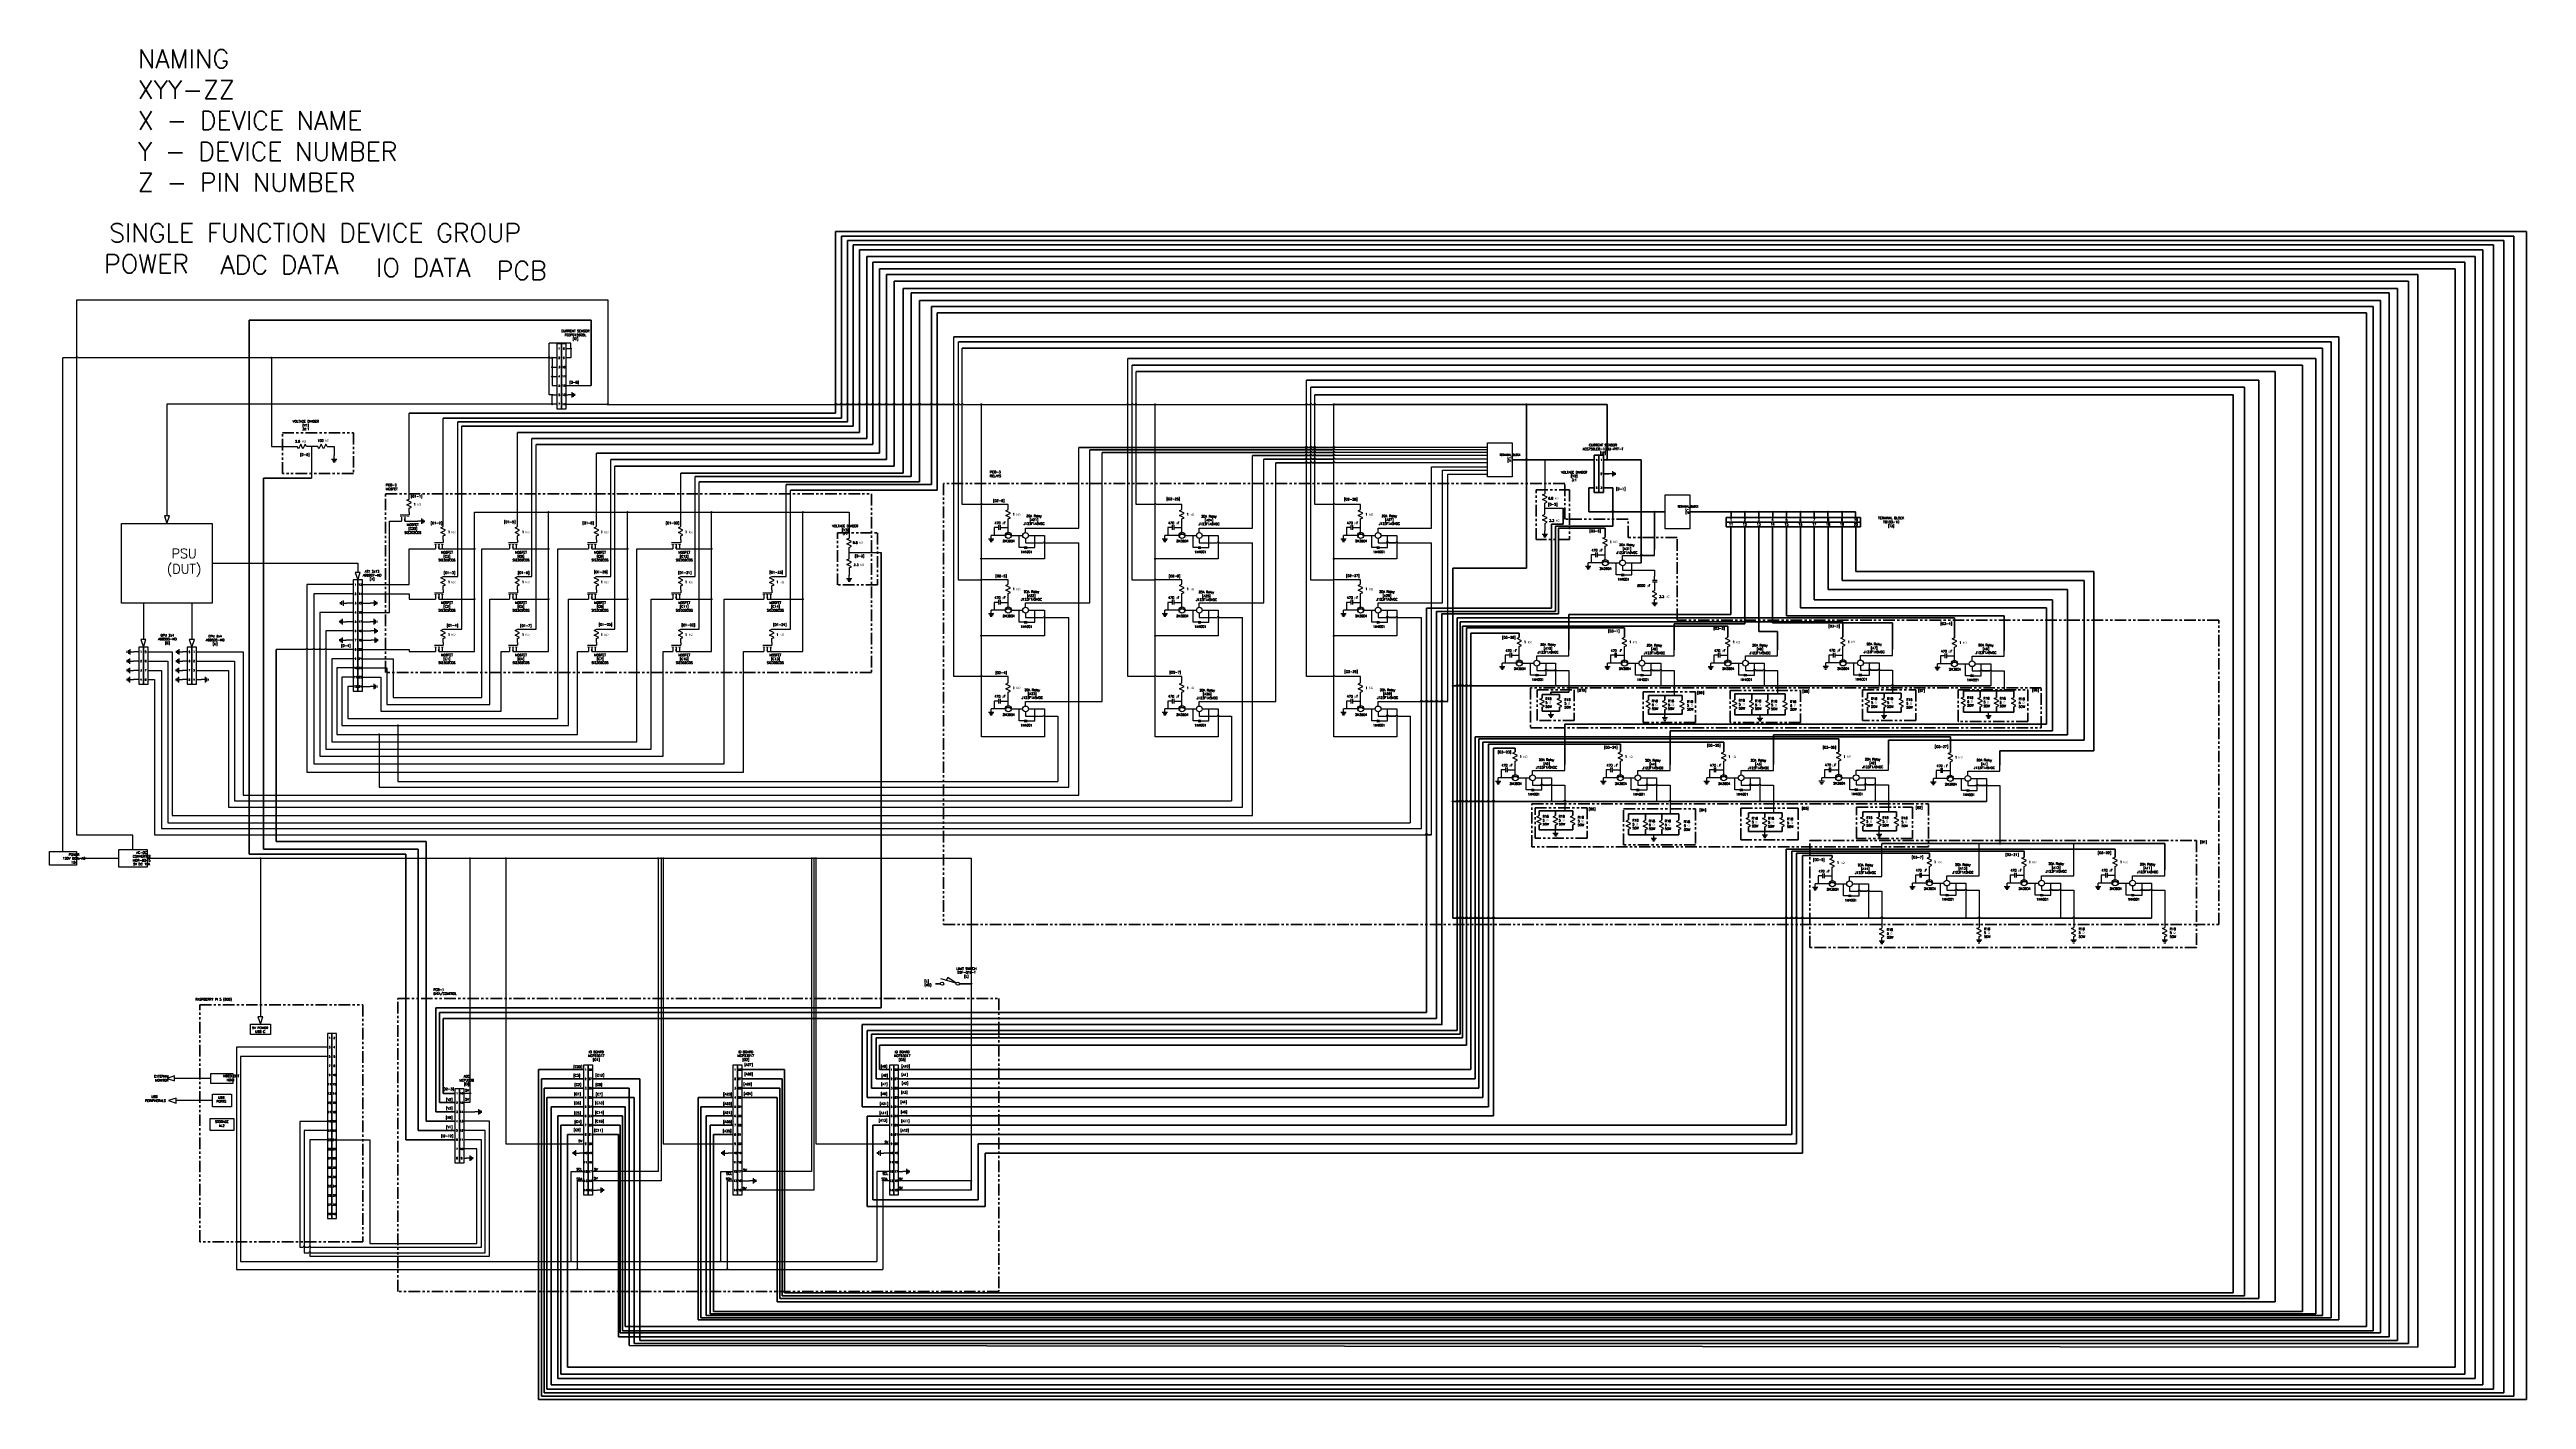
# Model space of a CAD drawing. Header units: millimetres. Extents: x 1 to 135, y 2 to 75.
import ezdxf
from ezdxf.enums import TextEntityAlignment as Align

# ---------------------------------------------------------------- set-up
doc = ezdxf.new("R2010")
doc.units = ezdxf.units.MM
doc.linetypes.add('PHANTOM2', pattern=[1.25, 0.625, -0.125, 0.125, -0.125, 0.125, -0.125])
for name, color, linetype in [('_MULTI_WIRE', 9, 'Continuous'), ('ADC DATA', 120, 'Continuous'), ('IO DATA', 150, 'Continuous'), ('MISC', 7, 'Continuous'), ('POWER', 30, 'Continuous'), ('REDDASH', 20, 'PHANTOM2'), ('SYMS', 7, 'Continuous'), ('TERMS', 123, 'Continuous'), ('WIRES', 7, 'Continuous'), ('www.linecad.com', 7, 'Continuous')]:
    doc.layers.add(name, color=color, linetype=linetype)
doc.layers.add('DASH', color=102, linetype='PHANTOM2', lineweight=50)
doc.layers.add('THICK', color=7, linetype='Continuous', lineweight=211)
doc.styles.add('WD', font='romans.shx')

# ---------------------------------------------------------------- blocks, each defined once
blk = doc.blocks.new('HCN1_11J_4568')
at = {"layer": 'SYMS'}
for p, q in [((0.25, 0.25), (0, 0.25)), ((0, 0.25), (0, -3.75)), ((0.25, -3.75), (0.25, 0.25)), ((0, -3.75), (0.25, -3.75))]:
    blk.add_line(p, q, dxfattribs=at)
at = {"layer": 'SYMS', "linetype": 'Continuous', "style": 'WD', "flags": 8}
for tag, p in [('TERM01J', (0.12, 0)), ('TERM02J', (0.12, -0.5)), ('TERM03J', (0.12, -1)), ('TERM04J', (0.12, -1.5)), ('TERM05J', (0.12, -2)), ('TERM06J', (0.12, -2.5)), ('TERM07J', (0.12, -3)), ('TERM08J', (0.12, -3.5))]:
    blk.add_attdef(tag, text='', height=0.1, dxfattribs=at).set_placement(p, align=Align.MIDDLE_CENTER)
at = {"layer": 'SYMS', "linetype": 'Continuous', "style": 'WD', "flags": 9}
for tag, p in [('ASSYCODE', (0.05, 0.06)), ('CAT', (0.05, 0.1)), ('MFG', (0.05, 0.08))]:
    blk.add_attdef(tag, text='', height=0.01, dxfattribs=at).set_placement(p, align=Align.CENTER)
at = {"layer": 'SYMS', "style": 'WD'}
for tag, p, flags in [('ACE_FLAG', (0.05, 0.15), 9), ('FAMILY', (0.05, 0.12), 9), ('WDBLKNAM', (0.17, 0.12), 9), ('X1TERM01J', (0.25, 0), 1), ('X1TERM02J', (0.25, -0.5), 1), ('X1TERM03J', (0.25, -1), 1), ('X1TERM04J', (0.25, -1.5), 1), ('X1TERM05J', (0.25, -2), 1), ('X1TERM06J', (0.25, -2.5), 1), ('X8LINK', (0.12, -3.88), 1), ('X1TERM07J', (0.25, -3), 1), ('X1TERM08J', (0.25, -3.5), 1)]:
    blk.add_attdef(tag, p, '', height=0.01, dxfattribs=dict(at, flags=flags))
blk.add_attdef('TAG1', (0.14, 0.38), '', height=0.125, dxfattribs=at)
for tag, p, width in [('INST', (0.14, 1), 0.7), ('LOC', (0.14, 0.84), 0.7), ('DESC1', (0.14, 0.69), 0.7), ('DESC2', (0.14, 0.53), 0.7), ('XREF', (1, 0.38), 0.8)]:
    blk.add_attdef(tag, p, '', height=0.125, dxfattribs=dict(at, width=width))
at = {"layer": 'SYMS', "color": 7, "style": 'WD'}
for tag, p in [('X1_TINY_DOT_DONT_REMOVE_01J', (0.25, 0)), ('X1_TINY_DOT_DONT_REMOVE_02J', (0.25, -0.5)), ('X1_TINY_DOT_DONT_REMOVE_03J', (0.25, -1)), ('X1_TINY_DOT_DONT_REMOVE_04J', (0.25, -1.5)), ('X1_TINY_DOT_DONT_REMOVE_05J', (0.25, -2)), ('X1_TINY_DOT_DONT_REMOVE_06J', (0.25, -2.5)), ('X1_TINY_DOT_DONT_REMOVE_07J', (0.25, -3)), ('X1_TINY_DOT_DONT_REMOVE_08J', (0.25, -3.5))]:
    blk.add_attdef(tag, p, '', height=0.0001, dxfattribs=at)
at = {"layer": 'SYMS', "linetype": 'Continuous', "style": 'WD', "flags": 8}
for tag, p in [('TERMDESC01J', (0.35, 0.05)), ('TERMDESC02J', (0.35, -0.45)), ('TERMDESC03J', (0.35, -0.95)), ('TERMDESC04J', (0.35, -1.45)), ('TERMDESC05J', (0.35, -1.95)), ('TERMDESC06J', (0.35, -2.45)), ('TERMDESC07J', (0.35, -2.95)), ('TERMDESC08J', (0.35, -3.45))]:
    blk.add_attdef(tag, p, '', height=0.1, dxfattribs=at)
for tag, p in [('X1WIRE01J', (0.35, -0.05)), ('X1WIRE02J', (0.35, -0.55)), ('X1WIRE03J', (0.35, -1.05)), ('X1WIRE04J', (0.35, -1.55)), ('X1WIRE05J', (0.35, -2.05)), ('X1WIRE06J', (0.35, -2.55)), ('X1WIRE07J', (0.35, -3.05)), ('X1WIRE08J', (0.35, -3.55))]:
    blk.add_attdef(tag, text='', height=0.1, dxfattribs=at).set_placement(p, align=Align.TOP_LEFT)
blk = doc.blocks.new('HCN1_11J_488A')
at = {"layer": 'SYMS'}
for p, q in [((0.25, 0.25), (0, 0.25)), ((0, 0.25), (0, -9.75)), ((0.25, -9.75), (0.25, 0.25)), ((0, -9.75), (0.25, -9.75))]:
    blk.add_line(p, q, dxfattribs=at)
at = {"layer": 'SYMS', "linetype": 'Continuous', "style": 'WD', "flags": 8}
for tag, p in [('TERM01J', (0.12, 0)), ('TERM02J', (0.12, -0.5)), ('TERM03J', (0.12, -1)), ('TERM04J', (0.12, -1.5)), ('TERM05J', (0.12, -2)), ('TERM06J', (0.12, -2.5)), ('TERM07J', (0.12, -3)), ('TERM08J', (0.12, -3.5)), ('TERM09J', (0.12, -4)), ('TERM10J', (0.12, -4.5)), ('TERM11J', (0.12, -5)), ('TERM12J', (0.12, -5.5)), ('TERM13J', (0.12, -6)), ('TERM14J', (0.12, -6.5)), ('TERM15J', (0.12, -7)), ('TERM16J', (0.12, -7.5)), ('TERM17J', (0.12, -8)), ('TERM18J', (0.12, -8.5)), ('TERM19J', (0.12, -9)), ('TERM20J', (0.12, -9.5))]:
    blk.add_attdef(tag, text='', height=0.1, dxfattribs=at).set_placement(p, align=Align.MIDDLE_CENTER)
at = {"layer": 'SYMS', "linetype": 'Continuous', "style": 'WD', "flags": 9}
for tag, p in [('ASSYCODE', (0.05, 0.06)), ('CAT', (0.05, 0.1)), ('MFG', (0.05, 0.08))]:
    blk.add_attdef(tag, text='', height=0.01, dxfattribs=at).set_placement(p, align=Align.CENTER)
at = {"layer": 'SYMS', "style": 'WD'}
for tag, p, flags in [('ACE_FLAG', (0.05, 0.15), 9), ('FAMILY', (0.05, 0.12), 9), ('WDBLKNAM', (0.17, 0.12), 9), ('X1TERM01J', (0.25, 0), 1), ('X1TERM02J', (0.25, -0.5), 1), ('X1TERM03J', (0.25, -1), 1), ('X1TERM04J', (0.25, -1.5), 1), ('X1TERM05J', (0.25, -2), 1), ('X1TERM06J', (0.25, -2.5), 1), ('X1TERM07J', (0.25, -3), 1), ('X1TERM08J', (0.25, -3.5), 1), ('X1TERM09J', (0.25, -4), 1), ('X1TERM10J', (0.25, -4.5), 1), ('X1TERM11J', (0.25, -5), 1), ('X1TERM12J', (0.25, -5.5), 1), ('X1TERM13J', (0.25, -6), 1), ('X1TERM14J', (0.25, -6.5), 1), ('X1TERM15J', (0.25, -7), 1), ('X1TERM16J', (0.25, -7.5), 1), ('X1TERM17J', (0.25, -8), 1), ('X1TERM18J', (0.25, -8.5), 1), ('X1TERM19J', (0.25, -9), 1), ('X8LINK', (0.12, -9.88), 1), ('X1TERM20J', (0.25, -9.5), 1)]:
    blk.add_attdef(tag, p, '', height=0.01, dxfattribs=dict(at, flags=flags))
blk.add_attdef('TAG1', (0.14, 0.38), '', height=0.125, dxfattribs=at)
for tag, p, width in [('INST', (0.14, 1), 0.7), ('LOC', (0.14, 0.84), 0.7), ('DESC1', (0.14, 0.69), 0.7), ('DESC2', (0.14, 0.53), 0.7), ('XREF', (1, 0.38), 0.8)]:
    blk.add_attdef(tag, p, '', height=0.125, dxfattribs=dict(at, width=width))
at = {"layer": 'SYMS', "color": 7, "style": 'WD'}
for tag, p in [('X1_TINY_DOT_DONT_REMOVE_01J', (0.25, 0)), ('X1_TINY_DOT_DONT_REMOVE_02J', (0.25, -0.5)), ('X1_TINY_DOT_DONT_REMOVE_03J', (0.25, -1)), ('X1_TINY_DOT_DONT_REMOVE_04J', (0.25, -1.5)), ('X1_TINY_DOT_DONT_REMOVE_05J', (0.25, -2)), ('X1_TINY_DOT_DONT_REMOVE_06J', (0.25, -2.5)), ('X1_TINY_DOT_DONT_REMOVE_07J', (0.25, -3)), ('X1_TINY_DOT_DONT_REMOVE_08J', (0.25, -3.5)), ('X1_TINY_DOT_DONT_REMOVE_09J', (0.25, -4)), ('X1_TINY_DOT_DONT_REMOVE_10J', (0.25, -4.5)), ('X1_TINY_DOT_DONT_REMOVE_11J', (0.25, -5)), ('X1_TINY_DOT_DONT_REMOVE_12J', (0.25, -5.5)), ('X1_TINY_DOT_DONT_REMOVE_13J', (0.25, -6)), ('X1_TINY_DOT_DONT_REMOVE_14J', (0.25, -6.5)), ('X1_TINY_DOT_DONT_REMOVE_15J', (0.25, -7)), ('X1_TINY_DOT_DONT_REMOVE_16J', (0.25, -7.5)), ('X1_TINY_DOT_DONT_REMOVE_17J', (0.25, -8)), ('X1_TINY_DOT_DONT_REMOVE_18J', (0.25, -8.5)), ('X1_TINY_DOT_DONT_REMOVE_19J', (0.25, -9)), ('X1_TINY_DOT_DONT_REMOVE_20J', (0.25, -9.5))]:
    blk.add_attdef(tag, p, '', height=0.0001, dxfattribs=at)
at = {"layer": 'SYMS', "linetype": 'Continuous', "style": 'WD', "flags": 8}
for tag, p in [('TERMDESC01J', (0.35, 0.05)), ('TERMDESC02J', (0.35, -0.45)), ('TERMDESC03J', (0.35, -0.95)), ('TERMDESC04J', (0.35, -1.45)), ('TERMDESC05J', (0.35, -1.95)), ('TERMDESC06J', (0.35, -2.45)), ('TERMDESC07J', (0.35, -2.95)), ('TERMDESC08J', (0.35, -3.45)), ('TERMDESC09J', (0.35, -3.95)), ('TERMDESC10J', (0.35, -4.45)), ('TERMDESC11J', (0.35, -4.95)), ('TERMDESC12J', (0.35, -5.45)), ('TERMDESC13J', (0.35, -5.95)), ('TERMDESC14J', (0.35, -6.45)), ('TERMDESC15J', (0.35, -6.95)), ('TERMDESC16J', (0.35, -7.45)), ('TERMDESC17J', (0.35, -7.95)), ('TERMDESC18J', (0.35, -8.45)), ('TERMDESC19J', (0.35, -8.95)), ('TERMDESC20J', (0.35, -9.45))]:
    blk.add_attdef(tag, p, '', height=0.1, dxfattribs=at)
for tag, p in [('X1WIRE01J', (0.35, -0.05)), ('X1WIRE02J', (0.35, -0.55)), ('X1WIRE03J', (0.35, -1.05)), ('X1WIRE04J', (0.35, -1.55)), ('X1WIRE05J', (0.35, -2.05)), ('X1WIRE06J', (0.35, -2.55)), ('X1WIRE07J', (0.35, -3.05)), ('X1WIRE08J', (0.35, -3.55)), ('X1WIRE09J', (0.35, -4.05)), ('X1WIRE10J', (0.35, -4.55)), ('X1WIRE11J', (0.35, -5.05)), ('X1WIRE12J', (0.35, -5.55)), ('X1WIRE13J', (0.35, -6.05)), ('X1WIRE14J', (0.35, -6.55)), ('X1WIRE15J', (0.35, -7.05)), ('X1WIRE16J', (0.35, -7.55)), ('X1WIRE17J', (0.35, -8.05)), ('X1WIRE18J', (0.35, -8.55)), ('X1WIRE19J', (0.35, -9.05)), ('X1WIRE20J', (0.35, -9.55))]:
    blk.add_attdef(tag, text='', height=0.1, dxfattribs=at).set_placement(p, align=Align.TOP_LEFT)
blk = doc.blocks.new('HCN1_14J_4C01')
at = {"layer": 'SYMS'}
for p, q in [((0, 0.25), (-0.25, 0.25)), ((-0.25, 0.25), (-0.25, -9.75)), ((0, -9.75), (0, 0.25)), ((-0.25, -9.75), (0, -9.75))]:
    blk.add_line(p, q, dxfattribs=at)
at = {"layer": 'SYMS', "linetype": 'Continuous', "style": 'WD', "flags": 8}
for tag, p in [('TERMDESC01J', (-0.35, 0.05)), ('TERMDESC02J', (-0.35, -0.45)), ('TERMDESC03J', (-0.35, -0.95)), ('TERMDESC04J', (-0.35, -1.45)), ('TERMDESC05J', (-0.35, -1.95)), ('TERMDESC06J', (-0.35, -2.45)), ('TERMDESC07J', (-0.35, -2.95)), ('TERMDESC08J', (-0.35, -3.45)), ('TERMDESC09J', (-0.35, -3.95)), ('TERMDESC10J', (-0.35, -4.45)), ('TERMDESC11J', (-0.35, -4.95)), ('TERMDESC12J', (-0.35, -5.45)), ('TERMDESC13J', (-0.35, -5.95)), ('TERMDESC14J', (-0.35, -6.45)), ('TERMDESC15J', (-0.35, -6.95)), ('TERMDESC16J', (-0.35, -7.45)), ('TERMDESC17J', (-0.35, -7.95)), ('TERMDESC18J', (-0.35, -8.45)), ('TERMDESC19J', (-0.35, -8.95)), ('TERMDESC20J', (-0.35, -9.45))]:
    blk.add_attdef(tag, text='', height=0.1, dxfattribs=at).set_placement(p, align=Align.RIGHT)
at = {"layer": 'SYMS', "style": 'WD'}
blk.add_attdef('TAG1', text='', height=0.125, dxfattribs=at).set_placement((-0.16, 0.38), align=Align.RIGHT)
at = {"layer": 'SYMS', "style": 'WD', "width": 0.7}
for tag, p in [('DESC1', (-0.16, 0.69)), ('DESC2', (-0.16, 0.53)), ('INST', (-0.16, 1)), ('LOC', (-0.16, 0.84))]:
    blk.add_attdef(tag, text='', height=0.125, dxfattribs=at).set_placement(p, align=Align.RIGHT)
at = {"layer": 'SYMS', "linetype": 'Continuous', "style": 'WD', "flags": 8}
for tag, p in [('TERM01J', (-0.12, 0)), ('TERM02J', (-0.12, -0.5)), ('TERM03J', (-0.12, -1)), ('TERM04J', (-0.12, -1.5)), ('TERM05J', (-0.12, -2)), ('TERM06J', (-0.12, -2.5)), ('TERM07J', (-0.12, -3)), ('TERM08J', (-0.12, -3.5)), ('TERM09J', (-0.12, -4)), ('TERM10J', (-0.12, -4.5)), ('TERM11J', (-0.12, -5)), ('TERM12J', (-0.12, -5.5)), ('TERM13J', (-0.12, -6)), ('TERM14J', (-0.12, -6.5)), ('TERM15J', (-0.12, -7)), ('TERM16J', (-0.12, -7.5)), ('TERM17J', (-0.12, -8)), ('TERM18J', (-0.12, -8.5)), ('TERM19J', (-0.12, -9)), ('TERM20J', (-0.12, -9.5))]:
    blk.add_attdef(tag, text='', height=0.1, dxfattribs=at).set_placement(p, align=Align.MIDDLE_CENTER)
at = {"layer": 'SYMS', "style": 'WD'}
for tag, p, flags in [('X4TERM01J', (-0.25, 0), 1), ('ACE_FLAG', (0.05, 0.15), 9), ('FAMILY', (0.05, 0.12), 9), ('WDBLKNAM', (0.17, 0.12), 9), ('X4TERM02J', (-0.25, -0.5), 1), ('X4TERM03J', (-0.25, -1), 1), ('X4TERM04J', (-0.25, -1.5), 1), ('X4TERM05J', (-0.25, -2), 1), ('X4TERM06J', (-0.25, -2.5), 1), ('X4TERM07J', (-0.25, -3), 1), ('X4TERM08J', (-0.25, -3.5), 1), ('X4TERM09J', (-0.25, -4), 1), ('X4TERM10J', (-0.25, -4.5), 1), ('X4TERM11J', (-0.25, -5), 1), ('X4TERM12J', (-0.25, -5.5), 1), ('X4TERM13J', (-0.25, -6), 1), ('X4TERM14J', (-0.25, -6.5), 1), ('X4TERM15J', (-0.25, -7), 1), ('X4TERM16J', (-0.25, -7.5), 1), ('X4TERM17J', (-0.25, -8), 1), ('X4TERM18J', (-0.25, -8.5), 1), ('X4TERM19J', (-0.25, -9), 1), ('X4TERM20J', (-0.25, -9.5), 1), ('X8LINK', (-0.12, -9.88), 1)]:
    blk.add_attdef(tag, p, '', height=0.01, dxfattribs=dict(at, flags=flags))
at = {"layer": 'SYMS', "color": 7, "style": 'WD'}
for tag, p in [('X4_TINY_DOT_DONT_REMOVE_01J', (-0.25, 0)), ('X4_TINY_DOT_DONT_REMOVE_02J', (-0.25, -0.5)), ('X4_TINY_DOT_DONT_REMOVE_03J', (-0.25, -1)), ('X4_TINY_DOT_DONT_REMOVE_04J', (-0.25, -1.5)), ('X4_TINY_DOT_DONT_REMOVE_05J', (-0.25, -2)), ('X4_TINY_DOT_DONT_REMOVE_06J', (-0.25, -2.5)), ('X4_TINY_DOT_DONT_REMOVE_07J', (-0.25, -3)), ('X4_TINY_DOT_DONT_REMOVE_08J', (-0.25, -3.5)), ('X4_TINY_DOT_DONT_REMOVE_09J', (-0.25, -4)), ('X4_TINY_DOT_DONT_REMOVE_10J', (-0.25, -4.5)), ('X4_TINY_DOT_DONT_REMOVE_11J', (-0.25, -5)), ('X4_TINY_DOT_DONT_REMOVE_12J', (-0.25, -5.5)), ('X4_TINY_DOT_DONT_REMOVE_13J', (-0.25, -6)), ('X4_TINY_DOT_DONT_REMOVE_14J', (-0.25, -6.5)), ('X4_TINY_DOT_DONT_REMOVE_15J', (-0.25, -7)), ('X4_TINY_DOT_DONT_REMOVE_16J', (-0.25, -7.5)), ('X4_TINY_DOT_DONT_REMOVE_17J', (-0.25, -8)), ('X4_TINY_DOT_DONT_REMOVE_18J', (-0.25, -8.5)), ('X4_TINY_DOT_DONT_REMOVE_19J', (-0.25, -9)), ('X4_TINY_DOT_DONT_REMOVE_20J', (-0.25, -9.5))]:
    blk.add_attdef(tag, p, '', height=0.0001, dxfattribs=at)
at = {"layer": 'SYMS', "linetype": 'Continuous', "style": 'WD', "flags": 9}
for tag, p in [('ASSYCODE', (0.05, 0.06)), ('CAT', (0.05, 0.1)), ('MFG', (0.05, 0.08))]:
    blk.add_attdef(tag, text='', height=0.01, dxfattribs=at).set_placement(p, align=Align.CENTER)
at = {"layer": 'SYMS', "style": 'WD', "width": 0.8}
blk.add_attdef('XREF', (1, 0.38), '', height=0.125, dxfattribs=at)
at = {"layer": 'SYMS', "linetype": 'Continuous', "style": 'WD', "flags": 8}
for tag, p in [('X4WIRE01J', (-0.35, -0.05)), ('X4WIRE02J', (-0.35, -0.55)), ('X4WIRE03J', (-0.35, -1.05)), ('X4WIRE04J', (-0.35, -1.55)), ('X4WIRE05J', (-0.35, -2.05)), ('X4WIRE06J', (-0.35, -2.55)), ('X4WIRE07J', (-0.35, -3.05)), ('X4WIRE08J', (-0.35, -3.55)), ('X4WIRE09J', (-0.35, -4.05)), ('X4WIRE10J', (-0.35, -4.55)), ('X4WIRE11J', (-0.35, -5.05)), ('X4WIRE12J', (-0.35, -5.55)), ('X4WIRE13J', (-0.35, -6.05)), ('X4WIRE14J', (-0.35, -6.55)), ('X4WIRE15J', (-0.35, -7.05)), ('X4WIRE16J', (-0.35, -7.55)), ('X4WIRE17J', (-0.35, -8.05)), ('X4WIRE18J', (-0.35, -8.55)), ('X4WIRE19J', (-0.35, -9.05)), ('X4WIRE20J', (-0.35, -9.55))]:
    blk.add_attdef(tag, text='', height=0.1, dxfattribs=at).set_placement(p, align=Align.TOP_RIGHT)
blk = doc.blocks.new('HCN1_14J_4E2F')
at = {"layer": 'SYMS'}
for p, q in [((0, 0.25), (-0.25, 0.25)), ((-0.25, 0.25), (-0.25, -3.75)), ((0, -3.75), (0, 0.25)), ((-0.25, -3.75), (0, -3.75))]:
    blk.add_line(p, q, dxfattribs=at)
at = {"layer": 'SYMS', "linetype": 'Continuous', "style": 'WD', "flags": 8}
for tag, p in [('TERMDESC01J', (-0.35, 0.05)), ('TERMDESC02J', (-0.35, -0.45)), ('TERMDESC03J', (-0.35, -0.95)), ('TERMDESC04J', (-0.35, -1.45)), ('TERMDESC05J', (-0.35, -1.95)), ('TERMDESC06J', (-0.35, -2.45)), ('TERMDESC07J', (-0.35, -2.95)), ('TERMDESC08J', (-0.35, -3.45))]:
    blk.add_attdef(tag, text='', height=0.1, dxfattribs=at).set_placement(p, align=Align.RIGHT)
at = {"layer": 'SYMS', "style": 'WD'}
blk.add_attdef('TAG1', text='', height=0.125, dxfattribs=at).set_placement((-0.16, 0.38), align=Align.RIGHT)
at = {"layer": 'SYMS', "style": 'WD', "width": 0.7}
for tag, p in [('DESC1', (-0.16, 0.69)), ('DESC2', (-0.16, 0.53)), ('INST', (-0.16, 1)), ('LOC', (-0.16, 0.84))]:
    blk.add_attdef(tag, text='', height=0.125, dxfattribs=at).set_placement(p, align=Align.RIGHT)
at = {"layer": 'SYMS', "linetype": 'Continuous', "style": 'WD', "flags": 8}
for tag, p in [('TERM01J', (-0.12, 0)), ('TERM02J', (-0.12, -0.5)), ('TERM03J', (-0.12, -1)), ('TERM04J', (-0.12, -1.5)), ('TERM05J', (-0.12, -2)), ('TERM06J', (-0.12, -2.5)), ('TERM07J', (-0.12, -3)), ('TERM08J', (-0.12, -3.5))]:
    blk.add_attdef(tag, text='', height=0.1, dxfattribs=at).set_placement(p, align=Align.MIDDLE_CENTER)
at = {"layer": 'SYMS', "style": 'WD'}
for tag, p, flags in [('X4TERM01J', (-0.25, 0), 1), ('ACE_FLAG', (0.05, 0.15), 9), ('FAMILY', (0.05, 0.12), 9), ('WDBLKNAM', (0.17, 0.12), 9), ('X4TERM02J', (-0.25, -0.5), 1), ('X4TERM03J', (-0.25, -1), 1), ('X4TERM04J', (-0.25, -1.5), 1), ('X4TERM05J', (-0.25, -2), 1), ('X4TERM06J', (-0.25, -2.5), 1), ('X4TERM07J', (-0.25, -3), 1), ('X4TERM08J', (-0.25, -3.5), 1), ('X8LINK', (-0.12, -3.88), 1)]:
    blk.add_attdef(tag, p, '', height=0.01, dxfattribs=dict(at, flags=flags))
at = {"layer": 'SYMS', "color": 7, "style": 'WD'}
for tag, p in [('X4_TINY_DOT_DONT_REMOVE_01J', (-0.25, 0)), ('X4_TINY_DOT_DONT_REMOVE_02J', (-0.25, -0.5)), ('X4_TINY_DOT_DONT_REMOVE_03J', (-0.25, -1)), ('X4_TINY_DOT_DONT_REMOVE_04J', (-0.25, -1.5)), ('X4_TINY_DOT_DONT_REMOVE_05J', (-0.25, -2)), ('X4_TINY_DOT_DONT_REMOVE_06J', (-0.25, -2.5)), ('X4_TINY_DOT_DONT_REMOVE_07J', (-0.25, -3)), ('X4_TINY_DOT_DONT_REMOVE_08J', (-0.25, -3.5))]:
    blk.add_attdef(tag, p, '', height=0.0001, dxfattribs=at)
at = {"layer": 'SYMS', "linetype": 'Continuous', "style": 'WD', "flags": 9}
for tag, p in [('ASSYCODE', (0.05, 0.06)), ('CAT', (0.05, 0.1)), ('MFG', (0.05, 0.08))]:
    blk.add_attdef(tag, text='', height=0.01, dxfattribs=at).set_placement(p, align=Align.CENTER)
at = {"layer": 'SYMS', "style": 'WD', "width": 0.8}
blk.add_attdef('XREF', (1, 0.38), '', height=0.125, dxfattribs=at)
at = {"layer": 'SYMS', "linetype": 'Continuous', "style": 'WD', "flags": 8}
for tag, p in [('X4WIRE01J', (-0.35, -0.05)), ('X4WIRE02J', (-0.35, -0.55)), ('X4WIRE03J', (-0.35, -1.05)), ('X4WIRE04J', (-0.35, -1.55)), ('X4WIRE05J', (-0.35, -2.05)), ('X4WIRE06J', (-0.35, -2.55)), ('X4WIRE07J', (-0.35, -3.05)), ('X4WIRE08J', (-0.35, -3.55))]:
    blk.add_attdef(tag, text='', height=0.1, dxfattribs=at).set_placement(p, align=Align.TOP_RIGHT)
blk = doc.blocks.new('HCN1_14J_5078')
at = {"layer": 'SYMS'}
for p, q in [((0, 0.25), (-0.25, 0.25)), ((-0.25, 0.25), (-0.25, -6.75)), ((0, -6.75), (0, 0.25)), ((-0.25, -6.75), (0, -6.75))]:
    blk.add_line(p, q, dxfattribs=at)
at = {"layer": 'SYMS', "linetype": 'Continuous', "style": 'WD', "flags": 8}
for tag, p in [('TERMDESC01J', (-0.35, 0.05)), ('TERMDESC02J', (-0.35, -0.45)), ('TERMDESC03J', (-0.35, -0.95)), ('TERMDESC04J', (-0.35, -1.45)), ('TERMDESC05J', (-0.35, -1.95)), ('TERMDESC06J', (-0.35, -2.45)), ('TERMDESC07J', (-0.35, -2.95)), ('TERMDESC08J', (-0.35, -3.45)), ('TERMDESC09J', (-0.35, -3.95)), ('TERMDESC10J', (-0.35, -4.45)), ('TERMDESC11J', (-0.35, -4.95)), ('TERMDESC12J', (-0.35, -5.45)), ('TERMDESC13J', (-0.35, -5.95)), ('TERMDESC14J', (-0.35, -6.45))]:
    blk.add_attdef(tag, text='', height=0.1, dxfattribs=at).set_placement(p, align=Align.RIGHT)
at = {"layer": 'SYMS', "style": 'WD'}
blk.add_attdef('TAG1', text='', height=0.125, dxfattribs=at).set_placement((-0.16, 0.38), align=Align.RIGHT)
at = {"layer": 'SYMS', "style": 'WD', "width": 0.7}
for tag, p in [('DESC1', (-0.16, 0.69)), ('DESC2', (-0.16, 0.53)), ('INST', (-0.16, 1)), ('LOC', (-0.16, 0.84))]:
    blk.add_attdef(tag, text='', height=0.125, dxfattribs=at).set_placement(p, align=Align.RIGHT)
at = {"layer": 'SYMS', "linetype": 'Continuous', "style": 'WD', "flags": 8}
for tag, p in [('TERM01J', (-0.12, 0)), ('TERM02J', (-0.12, -0.5)), ('TERM03J', (-0.12, -1)), ('TERM04J', (-0.12, -1.5)), ('TERM05J', (-0.12, -2)), ('TERM06J', (-0.12, -2.5)), ('TERM07J', (-0.12, -3)), ('TERM08J', (-0.12, -3.5)), ('TERM09J', (-0.12, -4)), ('TERM10J', (-0.12, -4.5)), ('TERM11J', (-0.12, -5)), ('TERM12J', (-0.12, -5.5)), ('TERM13J', (-0.12, -6)), ('TERM14J', (-0.12, -6.5))]:
    blk.add_attdef(tag, text='', height=0.1, dxfattribs=at).set_placement(p, align=Align.MIDDLE_CENTER)
at = {"layer": 'SYMS', "style": 'WD'}
for tag, p, flags in [('X4TERM01J', (-0.25, 0), 1), ('ACE_FLAG', (0.05, 0.15), 9), ('FAMILY', (0.05, 0.12), 9), ('WDBLKNAM', (0.17, 0.12), 9), ('X4TERM02J', (-0.25, -0.5), 1), ('X4TERM03J', (-0.25, -1), 1), ('X4TERM04J', (-0.25, -1.5), 1), ('X4TERM05J', (-0.25, -2), 1), ('X4TERM06J', (-0.25, -2.5), 1), ('X4TERM07J', (-0.25, -3), 1), ('X4TERM08J', (-0.25, -3.5), 1), ('X4TERM09J', (-0.25, -4), 1), ('X4TERM10J', (-0.25, -4.5), 1), ('X4TERM11J', (-0.25, -5), 1), ('X4TERM12J', (-0.25, -5.5), 1), ('X4TERM13J', (-0.25, -6), 1), ('X4TERM14J', (-0.25, -6.5), 1), ('X8LINK', (-0.12, -6.88), 1)]:
    blk.add_attdef(tag, p, '', height=0.01, dxfattribs=dict(at, flags=flags))
at = {"layer": 'SYMS', "color": 7, "style": 'WD'}
for tag, p in [('X4_TINY_DOT_DONT_REMOVE_01J', (-0.25, 0)), ('X4_TINY_DOT_DONT_REMOVE_02J', (-0.25, -0.5)), ('X4_TINY_DOT_DONT_REMOVE_03J', (-0.25, -1)), ('X4_TINY_DOT_DONT_REMOVE_04J', (-0.25, -1.5)), ('X4_TINY_DOT_DONT_REMOVE_05J', (-0.25, -2)), ('X4_TINY_DOT_DONT_REMOVE_06J', (-0.25, -2.5)), ('X4_TINY_DOT_DONT_REMOVE_07J', (-0.25, -3)), ('X4_TINY_DOT_DONT_REMOVE_08J', (-0.25, -3.5)), ('X4_TINY_DOT_DONT_REMOVE_09J', (-0.25, -4)), ('X4_TINY_DOT_DONT_REMOVE_10J', (-0.25, -4.5)), ('X4_TINY_DOT_DONT_REMOVE_11J', (-0.25, -5)), ('X4_TINY_DOT_DONT_REMOVE_12J', (-0.25, -5.5)), ('X4_TINY_DOT_DONT_REMOVE_13J', (-0.25, -6)), ('X4_TINY_DOT_DONT_REMOVE_14J', (-0.25, -6.5))]:
    blk.add_attdef(tag, p, '', height=0.0001, dxfattribs=at)
at = {"layer": 'SYMS', "linetype": 'Continuous', "style": 'WD', "flags": 9}
for tag, p in [('ASSYCODE', (0.05, 0.06)), ('CAT', (0.05, 0.1)), ('MFG', (0.05, 0.08))]:
    blk.add_attdef(tag, text='', height=0.01, dxfattribs=at).set_placement(p, align=Align.CENTER)
at = {"layer": 'SYMS', "style": 'WD', "width": 0.8}
blk.add_attdef('XREF', (1, 0.38), '', height=0.125, dxfattribs=at)
at = {"layer": 'SYMS', "linetype": 'Continuous', "style": 'WD', "flags": 8}
for tag, p in [('X4WIRE01J', (-0.35, -0.05)), ('X4WIRE02J', (-0.35, -0.55)), ('X4WIRE03J', (-0.35, -1.05)), ('X4WIRE04J', (-0.35, -1.55)), ('X4WIRE05J', (-0.35, -2.05)), ('X4WIRE06J', (-0.35, -2.55)), ('X4WIRE07J', (-0.35, -3.05)), ('X4WIRE08J', (-0.35, -3.55)), ('X4WIRE09J', (-0.35, -4.05)), ('X4WIRE10J', (-0.35, -4.55)), ('X4WIRE11J', (-0.35, -5.05)), ('X4WIRE12J', (-0.35, -5.55)), ('X4WIRE13J', (-0.35, -6.05)), ('X4WIRE14J', (-0.35, -6.55))]:
    blk.add_attdef(tag, text='', height=0.1, dxfattribs=at).set_placement(p, align=Align.TOP_RIGHT)
blk = doc.blocks.new('HCN1_11J_52F3')
at = {"layer": 'SYMS'}
for p, q in [((0.25, 0.25), (0, 0.25)), ((0, 0.25), (0, -6.75)), ((0.25, -6.75), (0.25, 0.25)), ((0, -6.75), (0.25, -6.75))]:
    blk.add_line(p, q, dxfattribs=at)
at = {"layer": 'SYMS', "linetype": 'Continuous', "style": 'WD', "flags": 8}
for tag, p in [('TERM01J', (0.12, 0)), ('TERM02J', (0.12, -0.5)), ('TERM03J', (0.12, -1)), ('TERM04J', (0.12, -1.5)), ('TERM05J', (0.12, -2)), ('TERM06J', (0.12, -2.5)), ('TERM07J', (0.12, -3)), ('TERM08J', (0.12, -3.5)), ('TERM09J', (0.12, -4)), ('TERM10J', (0.12, -4.5)), ('TERM11J', (0.12, -5)), ('TERM12J', (0.12, -5.5)), ('TERM13J', (0.12, -6)), ('TERM14J', (0.12, -6.5))]:
    blk.add_attdef(tag, text='', height=0.1, dxfattribs=at).set_placement(p, align=Align.MIDDLE_CENTER)
at = {"layer": 'SYMS', "linetype": 'Continuous', "style": 'WD', "flags": 9}
for tag, p in [('ASSYCODE', (0.05, 0.06)), ('CAT', (0.05, 0.1)), ('MFG', (0.05, 0.08))]:
    blk.add_attdef(tag, text='', height=0.01, dxfattribs=at).set_placement(p, align=Align.CENTER)
at = {"layer": 'SYMS', "style": 'WD'}
for tag, p, flags in [('ACE_FLAG', (0.05, 0.15), 9), ('FAMILY', (0.05, 0.12), 9), ('WDBLKNAM', (0.17, 0.12), 9), ('X1TERM01J', (0.25, 0), 1), ('X1TERM02J', (0.25, -0.5), 1), ('X1TERM03J', (0.25, -1), 1), ('X1TERM04J', (0.25, -1.5), 1), ('X1TERM05J', (0.25, -2), 1), ('X1TERM06J', (0.25, -2.5), 1), ('X1TERM07J', (0.25, -3), 1), ('X1TERM08J', (0.25, -3.5), 1), ('X1TERM09J', (0.25, -4), 1), ('X1TERM10J', (0.25, -4.5), 1), ('X1TERM11J', (0.25, -5), 1), ('X1TERM12J', (0.25, -5.5), 1), ('X1TERM13J', (0.25, -6), 1), ('X1TERM14J', (0.25, -6.5), 1), ('X8LINK', (0.12, -6.88), 1)]:
    blk.add_attdef(tag, p, '', height=0.01, dxfattribs=dict(at, flags=flags))
blk.add_attdef('TAG1', (0.14, 0.38), '', height=0.125, dxfattribs=at)
for tag, p, width in [('INST', (0.14, 1), 0.7), ('LOC', (0.14, 0.84), 0.7), ('DESC1', (0.14, 0.69), 0.7), ('DESC2', (0.14, 0.53), 0.7), ('XREF', (1, 0.38), 0.8)]:
    blk.add_attdef(tag, p, '', height=0.125, dxfattribs=dict(at, width=width))
at = {"layer": 'SYMS', "color": 7, "style": 'WD'}
for tag, p in [('X1_TINY_DOT_DONT_REMOVE_01J', (0.25, 0)), ('X1_TINY_DOT_DONT_REMOVE_02J', (0.25, -0.5)), ('X1_TINY_DOT_DONT_REMOVE_03J', (0.25, -1)), ('X1_TINY_DOT_DONT_REMOVE_04J', (0.25, -1.5)), ('X1_TINY_DOT_DONT_REMOVE_05J', (0.25, -2)), ('X1_TINY_DOT_DONT_REMOVE_06J', (0.25, -2.5)), ('X1_TINY_DOT_DONT_REMOVE_07J', (0.25, -3)), ('X1_TINY_DOT_DONT_REMOVE_08J', (0.25, -3.5)), ('X1_TINY_DOT_DONT_REMOVE_09J', (0.25, -4)), ('X1_TINY_DOT_DONT_REMOVE_10J', (0.25, -4.5)), ('X1_TINY_DOT_DONT_REMOVE_11J', (0.25, -5)), ('X1_TINY_DOT_DONT_REMOVE_12J', (0.25, -5.5)), ('X1_TINY_DOT_DONT_REMOVE_13J', (0.25, -6)), ('X1_TINY_DOT_DONT_REMOVE_14J', (0.25, -6.5))]:
    blk.add_attdef(tag, p, '', height=0.0001, dxfattribs=at)
at = {"layer": 'SYMS', "linetype": 'Continuous', "style": 'WD', "flags": 8}
for tag, p in [('TERMDESC01J', (0.35, 0.05)), ('TERMDESC02J', (0.35, -0.45)), ('TERMDESC03J', (0.35, -0.95)), ('TERMDESC04J', (0.35, -1.45)), ('TERMDESC05J', (0.35, -1.95)), ('TERMDESC06J', (0.35, -2.45)), ('TERMDESC07J', (0.35, -2.95)), ('TERMDESC08J', (0.35, -3.45)), ('TERMDESC09J', (0.35, -3.95)), ('TERMDESC10J', (0.35, -4.45)), ('TERMDESC11J', (0.35, -4.95)), ('TERMDESC12J', (0.35, -5.45)), ('TERMDESC13J', (0.35, -5.95)), ('TERMDESC14J', (0.35, -6.45))]:
    blk.add_attdef(tag, p, '', height=0.1, dxfattribs=at)
for tag, p in [('X1WIRE01J', (0.35, -0.05)), ('X1WIRE02J', (0.35, -0.55)), ('X1WIRE03J', (0.35, -1.05)), ('X1WIRE04J', (0.35, -1.55)), ('X1WIRE05J', (0.35, -2.05)), ('X1WIRE06J', (0.35, -2.55)), ('X1WIRE07J', (0.35, -3.05)), ('X1WIRE08J', (0.35, -3.55)), ('X1WIRE09J', (0.35, -4.05)), ('X1WIRE10J', (0.35, -4.55)), ('X1WIRE11J', (0.35, -5.05)), ('X1WIRE12J', (0.35, -5.55)), ('X1WIRE13J', (0.35, -6.05)), ('X1WIRE14J', (0.35, -6.55))]:
    blk.add_attdef(tag, text='', height=0.1, dxfattribs=at).set_placement(p, align=Align.TOP_LEFT)
blk = doc.blocks.new('HCN1_14J_5765')
at = {"layer": 'SYMS'}
for p, q in [((0, 0.25), (-0.25, 0.25)), ((-0.25, 0.25), (-0.25, -5.75)), ((0, -5.75), (0, 0.25)), ((-0.25, -5.75), (0, -5.75))]:
    blk.add_line(p, q, dxfattribs=at)
at = {"layer": 'SYMS', "linetype": 'Continuous', "style": 'WD', "flags": 8}
for tag, p in [('TERMDESC01J', (-0.35, 0.05)), ('TERMDESC02J', (-0.35, -0.45)), ('TERMDESC03J', (-0.35, -0.95)), ('TERMDESC04J', (-0.35, -1.45)), ('TERMDESC05J', (-0.35, -1.95)), ('TERMDESC06J', (-0.35, -2.45)), ('TERMDESC07J', (-0.35, -2.95)), ('TERMDESC08J', (-0.35, -3.45)), ('TERMDESC09J', (-0.35, -3.95)), ('TERMDESC10J', (-0.35, -4.45)), ('TERMDESC11J', (-0.35, -4.95)), ('TERMDESC12J', (-0.35, -5.45))]:
    blk.add_attdef(tag, text='', height=0.1, dxfattribs=at).set_placement(p, align=Align.RIGHT)
at = {"layer": 'SYMS', "style": 'WD'}
blk.add_attdef('TAG1', text='', height=0.125, dxfattribs=at).set_placement((-0.16, 0.38), align=Align.RIGHT)
at = {"layer": 'SYMS', "style": 'WD', "width": 0.7}
for tag, p in [('DESC1', (-0.16, 0.69)), ('DESC2', (-0.16, 0.53)), ('INST', (-0.16, 1)), ('LOC', (-0.16, 0.84))]:
    blk.add_attdef(tag, text='', height=0.125, dxfattribs=at).set_placement(p, align=Align.RIGHT)
at = {"layer": 'SYMS', "linetype": 'Continuous', "style": 'WD', "flags": 8}
for tag, p in [('TERM01J', (-0.12, 0)), ('TERM02J', (-0.12, -0.5)), ('TERM03J', (-0.12, -1)), ('TERM04J', (-0.12, -1.5)), ('TERM05J', (-0.12, -2)), ('TERM06J', (-0.12, -2.5)), ('TERM07J', (-0.12, -3)), ('TERM08J', (-0.12, -3.5)), ('TERM09J', (-0.12, -4)), ('TERM10J', (-0.12, -4.5)), ('TERM11J', (-0.12, -5)), ('TERM12J', (-0.12, -5.5))]:
    blk.add_attdef(tag, text='', height=0.1, dxfattribs=at).set_placement(p, align=Align.MIDDLE_CENTER)
at = {"layer": 'SYMS', "style": 'WD'}
for tag, p, flags in [('X4TERM01J', (-0.25, 0), 1), ('ACE_FLAG', (0.05, 0.15), 9), ('FAMILY', (0.05, 0.12), 9), ('WDBLKNAM', (0.17, 0.12), 9), ('X4TERM02J', (-0.25, -0.5), 1), ('X4TERM03J', (-0.25, -1), 1), ('X4TERM04J', (-0.25, -1.5), 1), ('X4TERM05J', (-0.25, -2), 1), ('X4TERM06J', (-0.25, -2.5), 1), ('X4TERM07J', (-0.25, -3), 1), ('X4TERM08J', (-0.25, -3.5), 1), ('X4TERM09J', (-0.25, -4), 1), ('X4TERM10J', (-0.25, -4.5), 1), ('X4TERM11J', (-0.25, -5), 1), ('X4TERM12J', (-0.25, -5.5), 1), ('X8LINK', (-0.12, -5.88), 1)]:
    blk.add_attdef(tag, p, '', height=0.01, dxfattribs=dict(at, flags=flags))
at = {"layer": 'SYMS', "color": 7, "style": 'WD'}
for tag, p in [('X4_TINY_DOT_DONT_REMOVE_01J', (-0.25, 0)), ('X4_TINY_DOT_DONT_REMOVE_02J', (-0.25, -0.5)), ('X4_TINY_DOT_DONT_REMOVE_03J', (-0.25, -1)), ('X4_TINY_DOT_DONT_REMOVE_04J', (-0.25, -1.5)), ('X4_TINY_DOT_DONT_REMOVE_05J', (-0.25, -2)), ('X4_TINY_DOT_DONT_REMOVE_06J', (-0.25, -2.5)), ('X4_TINY_DOT_DONT_REMOVE_07J', (-0.25, -3)), ('X4_TINY_DOT_DONT_REMOVE_08J', (-0.25, -3.5)), ('X4_TINY_DOT_DONT_REMOVE_09J', (-0.25, -4)), ('X4_TINY_DOT_DONT_REMOVE_10J', (-0.25, -4.5)), ('X4_TINY_DOT_DONT_REMOVE_11J', (-0.25, -5)), ('X4_TINY_DOT_DONT_REMOVE_12J', (-0.25, -5.5))]:
    blk.add_attdef(tag, p, '', height=0.0001, dxfattribs=at)
at = {"layer": 'SYMS', "linetype": 'Continuous', "style": 'WD', "flags": 9}
for tag, p in [('ASSYCODE', (0.05, 0.06)), ('CAT', (0.05, 0.1)), ('MFG', (0.05, 0.08))]:
    blk.add_attdef(tag, text='', height=0.01, dxfattribs=at).set_placement(p, align=Align.CENTER)
at = {"layer": 'SYMS', "style": 'WD', "width": 0.8}
blk.add_attdef('XREF', (1, 0.38), '', height=0.125, dxfattribs=at)
at = {"layer": 'SYMS', "linetype": 'Continuous', "style": 'WD', "flags": 8}
for tag, p in [('X4WIRE01J', (-0.35, -0.05)), ('X4WIRE02J', (-0.35, -0.55)), ('X4WIRE03J', (-0.35, -1.05)), ('X4WIRE04J', (-0.35, -1.55)), ('X4WIRE05J', (-0.35, -2.05)), ('X4WIRE06J', (-0.35, -2.55)), ('X4WIRE07J', (-0.35, -3.05)), ('X4WIRE08J', (-0.35, -3.55)), ('X4WIRE09J', (-0.35, -4.05)), ('X4WIRE10J', (-0.35, -4.55)), ('X4WIRE11J', (-0.35, -5.05)), ('X4WIRE12J', (-0.35, -5.55))]:
    blk.add_attdef(tag, text='', height=0.1, dxfattribs=at).set_placement(p, align=Align.TOP_RIGHT)
blk = doc.blocks.new('HCN1_11J_598C')
at = {"layer": 'SYMS'}
for p, q in [((0.25, 0.25), (0, 0.25)), ((0, 0.25), (0, -5.75)), ((0.25, -5.75), (0.25, 0.25)), ((0, -5.75), (0.25, -5.75))]:
    blk.add_line(p, q, dxfattribs=at)
at = {"layer": 'SYMS', "linetype": 'Continuous', "style": 'WD', "flags": 8}
for tag, p in [('TERM01J', (0.12, 0)), ('TERM02J', (0.12, -0.5)), ('TERM03J', (0.12, -1)), ('TERM04J', (0.12, -1.5)), ('TERM05J', (0.12, -2)), ('TERM06J', (0.12, -2.5)), ('TERM07J', (0.12, -3)), ('TERM08J', (0.12, -3.5)), ('TERM09J', (0.12, -4)), ('TERM10J', (0.12, -4.5)), ('TERM11J', (0.12, -5)), ('TERM12J', (0.12, -5.5))]:
    blk.add_attdef(tag, text='', height=0.1, dxfattribs=at).set_placement(p, align=Align.MIDDLE_CENTER)
at = {"layer": 'SYMS', "linetype": 'Continuous', "style": 'WD', "flags": 9}
for tag, p in [('ASSYCODE', (0.05, 0.06)), ('CAT', (0.05, 0.1)), ('MFG', (0.05, 0.08))]:
    blk.add_attdef(tag, text='', height=0.01, dxfattribs=at).set_placement(p, align=Align.CENTER)
at = {"layer": 'SYMS', "style": 'WD'}
for tag, p, flags in [('ACE_FLAG', (0.05, 0.15), 9), ('FAMILY', (0.05, 0.12), 9), ('WDBLKNAM', (0.17, 0.12), 9), ('X1TERM01J', (0.25, 0), 1), ('X1TERM02J', (0.25, -0.5), 1), ('X1TERM03J', (0.25, -1), 1), ('X1TERM04J', (0.25, -1.5), 1), ('X1TERM05J', (0.25, -2), 1), ('X1TERM06J', (0.25, -2.5), 1), ('X1TERM07J', (0.25, -3), 1), ('X1TERM08J', (0.25, -3.5), 1), ('X1TERM09J', (0.25, -4), 1), ('X1TERM10J', (0.25, -4.5), 1), ('X1TERM11J', (0.25, -5), 1), ('X8LINK', (0.12, -5.88), 1), ('X1TERM12J', (0.25, -5.5), 1)]:
    blk.add_attdef(tag, p, '', height=0.01, dxfattribs=dict(at, flags=flags))
blk.add_attdef('TAG1', (0.14, 0.38), '', height=0.125, dxfattribs=at)
for tag, p, width in [('INST', (0.14, 1), 0.7), ('LOC', (0.14, 0.84), 0.7), ('DESC1', (0.14, 0.69), 0.7), ('DESC2', (0.14, 0.53), 0.7), ('XREF', (1, 0.38), 0.8)]:
    blk.add_attdef(tag, p, '', height=0.125, dxfattribs=dict(at, width=width))
at = {"layer": 'SYMS', "color": 7, "style": 'WD'}
for tag, p in [('X1_TINY_DOT_DONT_REMOVE_01J', (0.25, 0)), ('X1_TINY_DOT_DONT_REMOVE_02J', (0.25, -0.5)), ('X1_TINY_DOT_DONT_REMOVE_03J', (0.25, -1)), ('X1_TINY_DOT_DONT_REMOVE_04J', (0.25, -1.5)), ('X1_TINY_DOT_DONT_REMOVE_05J', (0.25, -2)), ('X1_TINY_DOT_DONT_REMOVE_06J', (0.25, -2.5)), ('X1_TINY_DOT_DONT_REMOVE_07J', (0.25, -3)), ('X1_TINY_DOT_DONT_REMOVE_08J', (0.25, -3.5)), ('X1_TINY_DOT_DONT_REMOVE_09J', (0.25, -4)), ('X1_TINY_DOT_DONT_REMOVE_10J', (0.25, -4.5)), ('X1_TINY_DOT_DONT_REMOVE_11J', (0.25, -5)), ('X1_TINY_DOT_DONT_REMOVE_12J', (0.25, -5.5))]:
    blk.add_attdef(tag, p, '', height=0.0001, dxfattribs=at)
at = {"layer": 'SYMS', "linetype": 'Continuous', "style": 'WD', "flags": 8}
for tag, p in [('TERMDESC01J', (0.35, 0.05)), ('TERMDESC02J', (0.35, -0.45)), ('TERMDESC03J', (0.35, -0.95)), ('TERMDESC04J', (0.35, -1.45)), ('TERMDESC05J', (0.35, -1.95)), ('TERMDESC06J', (0.35, -2.45)), ('TERMDESC07J', (0.35, -2.95)), ('TERMDESC08J', (0.35, -3.45)), ('TERMDESC09J', (0.35, -3.95)), ('TERMDESC10J', (0.35, -4.45)), ('TERMDESC11J', (0.35, -4.95)), ('TERMDESC12J', (0.35, -5.45))]:
    blk.add_attdef(tag, p, '', height=0.1, dxfattribs=at)
for tag, p in [('X1WIRE01J', (0.35, -0.05)), ('X1WIRE02J', (0.35, -0.55)), ('X1WIRE03J', (0.35, -1.05)), ('X1WIRE04J', (0.35, -1.55)), ('X1WIRE05J', (0.35, -2.05)), ('X1WIRE06J', (0.35, -2.55)), ('X1WIRE07J', (0.35, -3.05)), ('X1WIRE08J', (0.35, -3.55)), ('X1WIRE09J', (0.35, -4.05)), ('X1WIRE10J', (0.35, -4.55)), ('X1WIRE11J', (0.35, -5.05)), ('X1WIRE12J', (0.35, -5.55))]:
    blk.add_attdef(tag, text='', height=0.1, dxfattribs=at).set_placement(p, align=Align.TOP_LEFT)
blk = doc.blocks.new('HCN1_14J_5AC8')
at = {"layer": 'SYMS'}
for p, q in [((0, 0.25), (-0.25, 0.25)), ((-0.25, 0.25), (-0.25, -1.75)), ((0, -1.75), (0, 0.25)), ((-0.25, -1.75), (0, -1.75))]:
    blk.add_line(p, q, dxfattribs=at)
at = {"layer": 'SYMS', "linetype": 'Continuous', "style": 'WD', "flags": 8}
for tag, p in [('TERMDESC01J', (-0.35, 0.05)), ('TERMDESC02J', (-0.35, -0.45)), ('TERMDESC03J', (-0.35, -0.95)), ('TERMDESC04J', (-0.35, -1.45))]:
    blk.add_attdef(tag, text='', height=0.1, dxfattribs=at).set_placement(p, align=Align.RIGHT)
at = {"layer": 'SYMS', "style": 'WD'}
blk.add_attdef('TAG1', text='', height=0.125, dxfattribs=at).set_placement((-0.16, 0.38), align=Align.RIGHT)
at = {"layer": 'SYMS', "style": 'WD', "width": 0.7}
for tag, p in [('DESC1', (-0.16, 0.69)), ('DESC2', (-0.16, 0.53)), ('INST', (-0.16, 1)), ('LOC', (-0.16, 0.84))]:
    blk.add_attdef(tag, text='', height=0.125, dxfattribs=at).set_placement(p, align=Align.RIGHT)
at = {"layer": 'SYMS', "linetype": 'Continuous', "style": 'WD', "flags": 8}
for tag, p in [('TERM01J', (-0.12, 0)), ('TERM02J', (-0.12, -0.5)), ('TERM03J', (-0.12, -1)), ('TERM04J', (-0.12, -1.5))]:
    blk.add_attdef(tag, text='', height=0.1, dxfattribs=at).set_placement(p, align=Align.MIDDLE_CENTER)
at = {"layer": 'SYMS', "style": 'WD'}
for tag, p, flags in [('X4TERM01J', (-0.25, 0), 1), ('ACE_FLAG', (0.05, 0.15), 9), ('FAMILY', (0.05, 0.12), 9), ('WDBLKNAM', (0.17, 0.12), 9), ('X4TERM02J', (-0.25, -0.5), 1), ('X4TERM03J', (-0.25, -1), 1), ('X4TERM04J', (-0.25, -1.5), 1), ('X8LINK', (-0.12, -1.88), 1)]:
    blk.add_attdef(tag, p, '', height=0.01, dxfattribs=dict(at, flags=flags))
at = {"layer": 'SYMS', "color": 7, "style": 'WD'}
for tag, p in [('X4_TINY_DOT_DONT_REMOVE_01J', (-0.25, 0)), ('X4_TINY_DOT_DONT_REMOVE_02J', (-0.25, -0.5)), ('X4_TINY_DOT_DONT_REMOVE_03J', (-0.25, -1)), ('X4_TINY_DOT_DONT_REMOVE_04J', (-0.25, -1.5))]:
    blk.add_attdef(tag, p, '', height=0.0001, dxfattribs=at)
at = {"layer": 'SYMS', "linetype": 'Continuous', "style": 'WD', "flags": 9}
for tag, p in [('ASSYCODE', (0.05, 0.06)), ('CAT', (0.05, 0.1)), ('MFG', (0.05, 0.08))]:
    blk.add_attdef(tag, text='', height=0.01, dxfattribs=at).set_placement(p, align=Align.CENTER)
at = {"layer": 'SYMS', "style": 'WD', "width": 0.8}
blk.add_attdef('XREF', (1, 0.38), '', height=0.125, dxfattribs=at)
at = {"layer": 'SYMS', "linetype": 'Continuous', "style": 'WD', "flags": 8}
for tag, p in [('X4WIRE01J', (-0.35, -0.05)), ('X4WIRE02J', (-0.35, -0.55)), ('X4WIRE03J', (-0.35, -1.05)), ('X4WIRE04J', (-0.35, -1.55))]:
    blk.add_attdef(tag, text='', height=0.1, dxfattribs=at).set_placement(p, align=Align.TOP_RIGHT)
blk = doc.blocks.new('HCN1_11J_5B9F')
at = {"layer": 'SYMS'}
for p, q in [((0.25, 0.25), (0, 0.25)), ((0, 0.25), (0, -1.75)), ((0.25, -1.75), (0.25, 0.25)), ((0, -1.75), (0.25, -1.75))]:
    blk.add_line(p, q, dxfattribs=at)
at = {"layer": 'SYMS', "linetype": 'Continuous', "style": 'WD', "flags": 8}
for tag, p in [('TERM01J', (0.12, 0)), ('TERM02J', (0.12, -0.5)), ('TERM03J', (0.12, -1)), ('TERM04J', (0.12, -1.5))]:
    blk.add_attdef(tag, text='', height=0.1, dxfattribs=at).set_placement(p, align=Align.MIDDLE_CENTER)
at = {"layer": 'SYMS', "linetype": 'Continuous', "style": 'WD', "flags": 9}
for tag, p in [('ASSYCODE', (0.05, 0.06)), ('CAT', (0.05, 0.1)), ('MFG', (0.05, 0.08))]:
    blk.add_attdef(tag, text='', height=0.01, dxfattribs=at).set_placement(p, align=Align.CENTER)
at = {"layer": 'SYMS', "style": 'WD'}
for tag, p, flags in [('ACE_FLAG', (0.05, 0.15), 9), ('FAMILY', (0.05, 0.12), 9), ('WDBLKNAM', (0.17, 0.12), 9), ('X1TERM01J', (0.25, 0), 1), ('X1TERM02J', (0.25, -0.5), 1), ('X1TERM03J', (0.25, -1), 1), ('X8LINK', (0.12, -1.88), 1), ('X1TERM04J', (0.25, -1.5), 1)]:
    blk.add_attdef(tag, p, '', height=0.01, dxfattribs=dict(at, flags=flags))
blk.add_attdef('TAG1', (0.14, 0.38), '', height=0.125, dxfattribs=at)
for tag, p, width in [('INST', (0.14, 1), 0.7), ('LOC', (0.14, 0.84), 0.7), ('DESC1', (0.14, 0.69), 0.7), ('DESC2', (0.14, 0.53), 0.7), ('XREF', (1, 0.38), 0.8)]:
    blk.add_attdef(tag, p, '', height=0.125, dxfattribs=dict(at, width=width))
at = {"layer": 'SYMS', "color": 7, "style": 'WD'}
for tag, p in [('X1_TINY_DOT_DONT_REMOVE_01J', (0.25, 0)), ('X1_TINY_DOT_DONT_REMOVE_02J', (0.25, -0.5)), ('X1_TINY_DOT_DONT_REMOVE_03J', (0.25, -1)), ('X1_TINY_DOT_DONT_REMOVE_04J', (0.25, -1.5))]:
    blk.add_attdef(tag, p, '', height=0.0001, dxfattribs=at)
at = {"layer": 'SYMS', "linetype": 'Continuous', "style": 'WD', "flags": 8}
for tag, p in [('TERMDESC01J', (0.35, 0.05)), ('TERMDESC02J', (0.35, -0.45)), ('TERMDESC03J', (0.35, -0.95)), ('TERMDESC04J', (0.35, -1.45))]:
    blk.add_attdef(tag, p, '', height=0.1, dxfattribs=at)
for tag, p in [('X1WIRE01J', (0.35, -0.05)), ('X1WIRE02J', (0.35, -0.55)), ('X1WIRE03J', (0.35, -1.05)), ('X1WIRE04J', (0.35, -1.55))]:
    blk.add_attdef(tag, text='', height=0.1, dxfattribs=at).set_placement(p, align=Align.TOP_LEFT)
blk = doc.blocks.new('HCN1_14J_5C79')
at = {"layer": 'SYMS'}
for p, q in [((0, 0.25), (-0.25, 0.25)), ((-0.25, 0.25), (-0.25, -1.75)), ((0, -1.75), (0, 0.25)), ((-0.25, -1.75), (0, -1.75))]:
    blk.add_line(p, q, dxfattribs=at)
at = {"layer": 'SYMS', "linetype": 'Continuous', "style": 'WD', "flags": 8}
for tag, p in [('TERMDESC01J', (-0.35, 0.05)), ('TERMDESC02J', (-0.35, -0.45)), ('TERMDESC03J', (-0.35, -0.95)), ('TERMDESC04J', (-0.35, -1.45))]:
    blk.add_attdef(tag, text='', height=0.1, dxfattribs=at).set_placement(p, align=Align.RIGHT)
at = {"layer": 'SYMS', "style": 'WD'}
blk.add_attdef('TAG1', text='', height=0.125, dxfattribs=at).set_placement((-0.16, 0.38), align=Align.RIGHT)
at = {"layer": 'SYMS', "style": 'WD', "width": 0.7}
for tag, p in [('DESC1', (-0.16, 0.69)), ('DESC2', (-0.16, 0.53)), ('INST', (-0.16, 1)), ('LOC', (-0.16, 0.84))]:
    blk.add_attdef(tag, text='', height=0.125, dxfattribs=at).set_placement(p, align=Align.RIGHT)
at = {"layer": 'SYMS', "linetype": 'Continuous', "style": 'WD', "flags": 8}
for tag, p in [('TERM01J', (-0.12, 0)), ('TERM02J', (-0.12, -0.5)), ('TERM03J', (-0.12, -1)), ('TERM04J', (-0.12, -1.5))]:
    blk.add_attdef(tag, text='', height=0.1, dxfattribs=at).set_placement(p, align=Align.MIDDLE_CENTER)
at = {"layer": 'SYMS', "style": 'WD'}
for tag, p, flags in [('X4TERM01J', (-0.25, 0), 1), ('ACE_FLAG', (0.05, 0.15), 9), ('FAMILY', (0.05, 0.12), 9), ('WDBLKNAM', (0.17, 0.12), 9), ('X4TERM02J', (-0.25, -0.5), 1), ('X4TERM03J', (-0.25, -1), 1), ('X4TERM04J', (-0.25, -1.5), 1), ('X8LINK', (-0.12, -1.88), 1)]:
    blk.add_attdef(tag, p, '', height=0.01, dxfattribs=dict(at, flags=flags))
at = {"layer": 'SYMS', "color": 7, "style": 'WD'}
for tag, p in [('X4_TINY_DOT_DONT_REMOVE_01J', (-0.25, 0)), ('X4_TINY_DOT_DONT_REMOVE_02J', (-0.25, -0.5)), ('X4_TINY_DOT_DONT_REMOVE_03J', (-0.25, -1)), ('X4_TINY_DOT_DONT_REMOVE_04J', (-0.25, -1.5))]:
    blk.add_attdef(tag, p, '', height=0.0001, dxfattribs=at)
at = {"layer": 'SYMS', "linetype": 'Continuous', "style": 'WD', "flags": 9}
for tag, p in [('ASSYCODE', (0.05, 0.06)), ('CAT', (0.05, 0.1)), ('MFG', (0.05, 0.08))]:
    blk.add_attdef(tag, text='', height=0.01, dxfattribs=at).set_placement(p, align=Align.CENTER)
at = {"layer": 'SYMS', "style": 'WD', "width": 0.8}
blk.add_attdef('XREF', (1, 0.38), '', height=0.125, dxfattribs=at)
at = {"layer": 'SYMS', "linetype": 'Continuous', "style": 'WD', "flags": 8}
for tag, p in [('X4WIRE01J', (-0.35, -0.05)), ('X4WIRE02J', (-0.35, -0.55)), ('X4WIRE03J', (-0.35, -1.05)), ('X4WIRE04J', (-0.35, -1.55))]:
    blk.add_attdef(tag, text='', height=0.1, dxfattribs=at).set_placement(p, align=Align.TOP_RIGHT)
blk = doc.blocks.new('HCN1_11J_5D50')
at = {"layer": 'SYMS'}
for p, q in [((0.25, 0.25), (0, 0.25)), ((0, 0.25), (0, -1.75)), ((0.25, -1.75), (0.25, 0.25)), ((0, -1.75), (0.25, -1.75))]:
    blk.add_line(p, q, dxfattribs=at)
at = {"layer": 'SYMS', "linetype": 'Continuous', "style": 'WD', "flags": 8}
for tag, p in [('TERM01J', (0.12, 0)), ('TERM02J', (0.12, -0.5)), ('TERM03J', (0.12, -1)), ('TERM04J', (0.12, -1.5))]:
    blk.add_attdef(tag, text='', height=0.1, dxfattribs=at).set_placement(p, align=Align.MIDDLE_CENTER)
at = {"layer": 'SYMS', "linetype": 'Continuous', "style": 'WD', "flags": 9}
for tag, p in [('ASSYCODE', (0.05, 0.06)), ('CAT', (0.05, 0.1)), ('MFG', (0.05, 0.08))]:
    blk.add_attdef(tag, text='', height=0.01, dxfattribs=at).set_placement(p, align=Align.CENTER)
at = {"layer": 'SYMS', "style": 'WD'}
for tag, p, flags in [('ACE_FLAG', (0.05, 0.15), 9), ('FAMILY', (0.05, 0.12), 9), ('WDBLKNAM', (0.17, 0.12), 9), ('X1TERM01J', (0.25, 0), 1), ('X1TERM02J', (0.25, -0.5), 1), ('X1TERM03J', (0.25, -1), 1), ('X8LINK', (0.12, -1.88), 1), ('X1TERM04J', (0.25, -1.5), 1)]:
    blk.add_attdef(tag, p, '', height=0.01, dxfattribs=dict(at, flags=flags))
blk.add_attdef('TAG1', (0.14, 0.38), '', height=0.125, dxfattribs=at)
for tag, p, width in [('INST', (0.14, 1), 0.7), ('LOC', (0.14, 0.84), 0.7), ('DESC1', (0.14, 0.69), 0.7), ('DESC2', (0.14, 0.53), 0.7), ('XREF', (1, 0.38), 0.8)]:
    blk.add_attdef(tag, p, '', height=0.125, dxfattribs=dict(at, width=width))
at = {"layer": 'SYMS', "color": 7, "style": 'WD'}
for tag, p in [('X1_TINY_DOT_DONT_REMOVE_01J', (0.25, 0)), ('X1_TINY_DOT_DONT_REMOVE_02J', (0.25, -0.5)), ('X1_TINY_DOT_DONT_REMOVE_03J', (0.25, -1)), ('X1_TINY_DOT_DONT_REMOVE_04J', (0.25, -1.5))]:
    blk.add_attdef(tag, p, '', height=0.0001, dxfattribs=at)
at = {"layer": 'SYMS', "linetype": 'Continuous', "style": 'WD', "flags": 8}
for tag, p in [('TERMDESC01J', (0.35, 0.05)), ('TERMDESC02J', (0.35, -0.45)), ('TERMDESC03J', (0.35, -0.95)), ('TERMDESC04J', (0.35, -1.45))]:
    blk.add_attdef(tag, p, '', height=0.1, dxfattribs=at)
for tag, p in [('X1WIRE01J', (0.35, -0.05)), ('X1WIRE02J', (0.35, -0.55)), ('X1WIRE03J', (0.35, -1.05)), ('X1WIRE04J', (0.35, -1.55))]:
    blk.add_attdef(tag, text='', height=0.1, dxfattribs=at).set_placement(p, align=Align.TOP_LEFT)
blk = doc.blocks.new('HCN1_14J_5E88')
at = {"layer": 'SYMS'}
for p, q in [((0, 0.25), (-0.25, 0.25)), ((-0.25, 0.25), (-0.25, -3.25)), ((0, -3.25), (0, 0.25)), ((-0.25, -3.25), (0, -3.25))]:
    blk.add_line(p, q, dxfattribs=at)
at = {"layer": 'SYMS', "linetype": 'Continuous', "style": 'WD', "flags": 8}
for tag, p in [('TERMDESC01J', (-0.35, 0.05)), ('TERMDESC02J', (-0.35, -0.45)), ('TERMDESC03J', (-0.35, -0.95)), ('TERMDESC04J', (-0.35, -1.45)), ('TERMDESC05J', (-0.35, -1.95)), ('TERMDESC06J', (-0.35, -2.45)), ('TERMDESC07J', (-0.35, -2.95))]:
    blk.add_attdef(tag, text='', height=0.1, dxfattribs=at).set_placement(p, align=Align.RIGHT)
at = {"layer": 'SYMS', "style": 'WD'}
blk.add_attdef('TAG1', text='', height=0.125, dxfattribs=at).set_placement((-0.16, 0.38), align=Align.RIGHT)
at = {"layer": 'SYMS', "style": 'WD', "width": 0.7}
for tag, p in [('DESC1', (-0.16, 0.69)), ('DESC2', (-0.16, 0.53)), ('INST', (-0.16, 1)), ('LOC', (-0.16, 0.84))]:
    blk.add_attdef(tag, text='', height=0.125, dxfattribs=at).set_placement(p, align=Align.RIGHT)
at = {"layer": 'SYMS', "linetype": 'Continuous', "style": 'WD', "flags": 8}
for tag, p in [('TERM01J', (-0.12, 0)), ('TERM02J', (-0.12, -0.5)), ('TERM03J', (-0.12, -1)), ('TERM04J', (-0.12, -1.5)), ('TERM05J', (-0.12, -2)), ('TERM06J', (-0.12, -2.5)), ('TERM07J', (-0.12, -3))]:
    blk.add_attdef(tag, text='', height=0.1, dxfattribs=at).set_placement(p, align=Align.MIDDLE_CENTER)
at = {"layer": 'SYMS', "style": 'WD'}
for tag, p, flags in [('X4TERM01J', (-0.25, 0), 1), ('ACE_FLAG', (0.05, 0.15), 9), ('FAMILY', (0.05, 0.12), 9), ('WDBLKNAM', (0.17, 0.12), 9), ('X4TERM02J', (-0.25, -0.5), 1), ('X4TERM03J', (-0.25, -1), 1), ('X4TERM04J', (-0.25, -1.5), 1), ('X4TERM05J', (-0.25, -2), 1), ('X4TERM06J', (-0.25, -2.5), 1), ('X4TERM07J', (-0.25, -3), 1), ('X8LINK', (-0.12, -3.38), 1)]:
    blk.add_attdef(tag, p, '', height=0.01, dxfattribs=dict(at, flags=flags))
at = {"layer": 'SYMS', "color": 7, "style": 'WD'}
for tag, p in [('X4_TINY_DOT_DONT_REMOVE_01J', (-0.25, 0)), ('X4_TINY_DOT_DONT_REMOVE_02J', (-0.25, -0.5)), ('X4_TINY_DOT_DONT_REMOVE_03J', (-0.25, -1)), ('X4_TINY_DOT_DONT_REMOVE_04J', (-0.25, -1.5)), ('X4_TINY_DOT_DONT_REMOVE_05J', (-0.25, -2)), ('X4_TINY_DOT_DONT_REMOVE_06J', (-0.25, -2.5)), ('X4_TINY_DOT_DONT_REMOVE_07J', (-0.25, -3))]:
    blk.add_attdef(tag, p, '', height=0.0001, dxfattribs=at)
at = {"layer": 'SYMS', "linetype": 'Continuous', "style": 'WD', "flags": 9}
for tag, p in [('ASSYCODE', (0.05, 0.06)), ('CAT', (0.05, 0.1)), ('MFG', (0.05, 0.08))]:
    blk.add_attdef(tag, text='', height=0.01, dxfattribs=at).set_placement(p, align=Align.CENTER)
at = {"layer": 'SYMS', "style": 'WD', "width": 0.8}
blk.add_attdef('XREF', (1, 0.38), '', height=0.125, dxfattribs=at)
at = {"layer": 'SYMS', "linetype": 'Continuous', "style": 'WD', "flags": 8}
for tag, p in [('X4WIRE01J', (-0.35, -0.05)), ('X4WIRE02J', (-0.35, -0.55)), ('X4WIRE03J', (-0.35, -1.05)), ('X4WIRE04J', (-0.35, -1.55)), ('X4WIRE05J', (-0.35, -2.05)), ('X4WIRE06J', (-0.35, -2.55)), ('X4WIRE07J', (-0.35, -3.05))]:
    blk.add_attdef(tag, text='', height=0.1, dxfattribs=at).set_placement(p, align=Align.TOP_RIGHT)
blk = doc.blocks.new('HCN1_11J_5FDD')
at = {"layer": 'SYMS'}
for p, q in [((0.25, 0.25), (0, 0.25)), ((0, 0.25), (0, -3.25)), ((0.25, -3.25), (0.25, 0.25)), ((0, -3.25), (0.25, -3.25))]:
    blk.add_line(p, q, dxfattribs=at)
at = {"layer": 'SYMS', "linetype": 'Continuous', "style": 'WD', "flags": 8}
for tag, p in [('TERM01J', (0.12, 0)), ('TERM02J', (0.12, -0.5)), ('TERM03J', (0.12, -1)), ('TERM04J', (0.12, -1.5)), ('TERM05J', (0.12, -2)), ('TERM06J', (0.12, -2.5)), ('TERM07J', (0.12, -3))]:
    blk.add_attdef(tag, text='', height=0.1, dxfattribs=at).set_placement(p, align=Align.MIDDLE_CENTER)
at = {"layer": 'SYMS', "linetype": 'Continuous', "style": 'WD', "flags": 9}
for tag, p in [('ASSYCODE', (0.05, 0.06)), ('CAT', (0.05, 0.1)), ('MFG', (0.05, 0.08))]:
    blk.add_attdef(tag, text='', height=0.01, dxfattribs=at).set_placement(p, align=Align.CENTER)
at = {"layer": 'SYMS', "style": 'WD'}
for tag, p, flags in [('ACE_FLAG', (0.05, 0.15), 9), ('FAMILY', (0.05, 0.12), 9), ('WDBLKNAM', (0.17, 0.12), 9), ('X1TERM01J', (0.25, 0), 1), ('X1TERM02J', (0.25, -0.5), 1), ('X1TERM03J', (0.25, -1), 1), ('X1TERM04J', (0.25, -1.5), 1), ('X1TERM05J', (0.25, -2), 1), ('X1TERM06J', (0.25, -2.5), 1), ('X8LINK', (0.12, -3.38), 1), ('X1TERM07J', (0.25, -3), 1)]:
    blk.add_attdef(tag, p, '', height=0.01, dxfattribs=dict(at, flags=flags))
blk.add_attdef('TAG1', (0.14, 0.38), '', height=0.125, dxfattribs=at)
for tag, p, width in [('INST', (0.14, 1), 0.7), ('LOC', (0.14, 0.84), 0.7), ('DESC1', (0.14, 0.69), 0.7), ('DESC2', (0.14, 0.53), 0.7), ('XREF', (1, 0.38), 0.8)]:
    blk.add_attdef(tag, p, '', height=0.125, dxfattribs=dict(at, width=width))
at = {"layer": 'SYMS', "color": 7, "style": 'WD'}
for tag, p in [('X1_TINY_DOT_DONT_REMOVE_01J', (0.25, 0)), ('X1_TINY_DOT_DONT_REMOVE_02J', (0.25, -0.5)), ('X1_TINY_DOT_DONT_REMOVE_03J', (0.25, -1)), ('X1_TINY_DOT_DONT_REMOVE_04J', (0.25, -1.5)), ('X1_TINY_DOT_DONT_REMOVE_05J', (0.25, -2)), ('X1_TINY_DOT_DONT_REMOVE_06J', (0.25, -2.5)), ('X1_TINY_DOT_DONT_REMOVE_07J', (0.25, -3))]:
    blk.add_attdef(tag, p, '', height=0.0001, dxfattribs=at)
at = {"layer": 'SYMS', "linetype": 'Continuous', "style": 'WD', "flags": 8}
for tag, p in [('TERMDESC01J', (0.35, 0.05)), ('TERMDESC02J', (0.35, -0.45)), ('TERMDESC03J', (0.35, -0.95)), ('TERMDESC04J', (0.35, -1.45)), ('TERMDESC05J', (0.35, -1.95)), ('TERMDESC06J', (0.35, -2.45)), ('TERMDESC07J', (0.35, -2.95))]:
    blk.add_attdef(tag, p, '', height=0.1, dxfattribs=at)
for tag, p in [('X1WIRE01J', (0.35, -0.05)), ('X1WIRE02J', (0.35, -0.55)), ('X1WIRE03J', (0.35, -1.05)), ('X1WIRE04J', (0.35, -1.55)), ('X1WIRE05J', (0.35, -2.05)), ('X1WIRE06J', (0.35, -2.55)), ('X1WIRE07J', (0.35, -3.05))]:
    blk.add_attdef(tag, text='', height=0.1, dxfattribs=at).set_placement(p, align=Align.TOP_LEFT)
blk = doc.blocks.new('WDDOT')
for radius in [0.03, 0.0187, 0.00929]:
    blk.add_circle((0, 0), radius)
blk = doc.blocks.new('HGND2')
for p, q in [((0.125, 0), (0, 0)), ((0.125, 0.09375), (0.125, -0.09375)), ((0.171875, 0.0625), (0.171875, -0.0625)), ((0.21875, 0.03125), (0.21875, -0.03125))]:
    blk.add_line(p, q)
at = {"style": 'WD', "flags": 1}
for tag in ['ASSYCODE', 'CAT', 'X4TERM01', 'MFG', 'FAMILY']:
    blk.add_attdef(tag, (0, 0), '', height=0.01, dxfattribs=at)
at = {"style": 'WD', "width": 0.8}
for tag, p in [('TAG1', (0.25, 0)), ('INST', (0.25, 0.3125)), ('LOC', (0.25, 0.15625)), ('DESC1', (0.25, -0.15625)), ('DESC2', (0.25, -0.3125))]:
    blk.add_attdef(tag, text='', height=0.125, dxfattribs=at).set_placement(p, align=Align.MIDDLE_LEFT)
blk = doc.blocks.new('HRE1')
for p, q in [((-0.125, 0), (-0.094, 0.062)), ((-0.094, 0.062), (-0.031, -0.062)), ((-0.031, -0.062), (0.031, 0.062)), ((0.031, 0.062), (0.094, -0.062)), ((0.094, -0.062), (0.125, 0))]:
    blk.add_line(p, q)
at = {"style": 'WD'}
for tag, width, p in [('DESC1', 0.7, (0, 0.562)), ('INST', 0.7, (0, 0.888)), ('LOC', 0.7, (0, 0.719)), ('RATING1', 0.9, (0.006, 0.094)), ('DESC2', 0.7, (0, 0.406))]:
    blk.add_attdef(tag, text='', height=0.125, dxfattribs=dict(at, width=width)).set_placement(p, align=Align.CENTER)
blk.add_attdef('TAG1', text='', height=0.125, dxfattribs=at).set_placement((0, 0.25), align=Align.CENTER)
for tag, p, height, flags in [('X4TERM01', (-0.125, 0), 0.0125, 1), ('X1TERM02', (0.125, 0), 0.0125, 1), ('FAMILY', (0.205, 0.152), 0.01, 9)]:
    blk.add_attdef(tag, p, '', height=height, dxfattribs=dict(at, flags=flags))
at = {"linetype": 'Continuous', "style": 'WD', "flags": 9}
for tag, p in [('ASSYCODE', (0.219, 0.062)), ('MFG', (0.228, 0.089)), ('CAT', (0.23, 0.108))]:
    blk.add_attdef(tag, text='', height=0.01, dxfattribs=at).set_placement(p, align=Align.CENTER)
at = {"linetype": 'Continuous', "style": 'WD', "flags": 8}
blk.add_attdef('TERM01', text='', height=0.125, dxfattribs=at).set_placement((-0.219, -0.031), align=Align.TOP_RIGHT)
at = {"style": 'WD', "width": 0.9}
blk.add_attdef('RATING2', text='', height=0.125, dxfattribs=at).set_placement((0.006, -0.188), align=Align.TOP_CENTER)
at = {"linetype": 'Continuous', "style": 'WD', "flags": 8}
blk.add_attdef('TERM02', text='', height=0.125, dxfattribs=at).set_placement((0.219, -0.031), align=Align.TOP_LEFT)
blk = doc.blocks.new('HCR1')
blk.add_circle((0, 0), 0.156)
at = {"style": 'WD'}
for tag, width, p in [('TAG1', 0.9, (0, 0.2)), ('INST', 0.7, (0.01, 0.53)), ('LOC', 0.7, (0.01, 0.36))]:
    blk.add_attdef(tag, text='', height=0.125, dxfattribs=dict(at, width=width)).set_placement(p, align=Align.CENTER)
at = {"style": 'WD', "flags": 1}
for tag, p in [('X4TERM01', (-0.16, 0)), ('X1TERM02', (0.16, 0))]:
    blk.add_attdef(tag, p, '', height=0.0125, dxfattribs=at)
at = {"style": 'WD', "flags": 9}
blk.add_attdef('FAMILY', text='', height=0.01, dxfattribs=at).set_placement((-0.01, 0.17), align=Align.CENTER)
at = {"linetype": 'Continuous', "style": 'WD', "flags": 9}
blk.add_attdef('ASSYCODE', text='', height=0.01, dxfattribs=at).set_placement((0, 0.12), align=Align.CENTER)
at = {"linetype": 'Continuous', "style": 'WD', "flags": 1}
for tag, p in [('CAT', (0, 0.16)), ('MFG', (0, 0.14))]:
    blk.add_attdef(tag, text='', height=0.01, dxfattribs=at).set_placement(p, align=Align.MIDDLE)
at = {"style": 'WD'}
for tag, p, width in [('DESC1', (1.13, 0.08), 0.9), ('DESC2', (1.13, -0.08), 0.9), ('DESC3', (1.13, -0.24), 0.9), ('XREFNO', (1.36, -0.39), 0.8), ('XREFNC', (1.36, -0.55), 0.8)]:
    blk.add_attdef(tag, p, '', height=0.125, dxfattribs=dict(at, width=width))
at = {"linetype": 'Continuous', "style": 'WD'}
blk.add_attdef('TERM01', text='', height=0.125, dxfattribs=at).set_placement((-0.2, -0.07), align=Align.TOP_RIGHT)
blk.add_attdef('TERM02', text='', height=0.125, dxfattribs=at).set_placement((0.2, -0.07), align=Align.TOP_LEFT)
at = {"style": 'WD', "width": 0.8, "flags": 8}
for tag, p in [('NO', (1.13, -0.39)), ('NC', (1.13, -0.55))]:
    blk.add_attdef(tag, p, '', height=0.125, dxfattribs=at)
blk = doc.blocks.new('HDI1R')
for p, q in [((-0.05, 0), (0.05, 0.06)), ((-0.05, 0.06), (-0.05, -0.06)), ((0.05, -0.06), (-0.05, 0)), ((0.05, 0.06), (0.05, -0.06))]:
    blk.add_line(p, q)
at = {"style": 'WD'}
for tag, width, p in [('RATING1', 0.9, (0.01, 0.09)), ('DESC1', 0.7, (0, 0.56)), ('DESC2', 0.7, (0, 0.41)), ('INST', 0.7, (0, 0.89)), ('LOC', 0.7, (0, 0.72))]:
    blk.add_attdef(tag, text='', height=0.125, dxfattribs=dict(at, width=width)).set_placement(p, align=Align.CENTER)
blk.add_attdef('TAG1', text='', height=0.125, dxfattribs=at).set_placement((0, 0.25), align=Align.CENTER)
for tag, p, height, flags in [('X4TERM01', (-0.05, 0), 0.0125, 1), ('X1TERM02', (0.05, 0), 0.0125, 1), ('FAMILY', (0.2, 0.15), 0.01, 9), ('WDBLKNAM', (0.2, 0.13), 0.01, 9)]:
    blk.add_attdef(tag, p, '', height=height, dxfattribs=dict(at, flags=flags))
at = {"linetype": 'Continuous', "style": 'WD', "flags": 9}
for tag, p in [('ASSYCODE', (0.22, 0.06)), ('CAT', (0.23, 0.11)), ('MFG', (0.23, 0.09))]:
    blk.add_attdef(tag, text='', height=0.01, dxfattribs=at).set_placement(p, align=Align.CENTER)
at = {"linetype": 'Continuous', "style": 'WD', "flags": 8}
blk.add_attdef('TERM01', text='', height=0.125, dxfattribs=at).set_placement((-0.12, -0.03), align=Align.TOP_RIGHT)
at = {"style": 'WD', "width": 0.9}
blk.add_attdef('RATING2', text='', height=0.125, dxfattribs=at).set_placement((0.01, -0.19), align=Align.TOP_CENTER)
at = {"linetype": 'Continuous', "style": 'WD', "flags": 8}
blk.add_attdef('TERM02', text='', height=0.125, dxfattribs=at).set_placement((0.11, -0.03), align=Align.TOP_LEFT)
blk = doc.blocks.new('HCN1_14J_8A53')
at = {"layer": 'SYMS', "lineweight": 211}
for p, q in [((0, 0.25), (-0.25, 0.25)), ((-0.25, 0.25), (-0.25, -1.75)), ((0, -1.75), (0, 0.25)), ((-0.25, -1.75), (0, -1.75))]:
    blk.add_line(p, q, dxfattribs=at)
at = {"layer": 'SYMS', "linetype": 'Continuous', "style": 'WD', "flags": 8}
for tag, p in [('TERMDESC01J', (-0.35, 0.05)), ('TERMDESC02J', (-0.35, -0.7)), ('TERMDESC03J', (-0.35, -1.45))]:
    blk.add_attdef(tag, text='', height=0.1, dxfattribs=at).set_placement(p, align=Align.RIGHT)
at = {"layer": 'SYMS', "style": 'WD'}
blk.add_attdef('TAG1', text='', height=0.125, dxfattribs=at).set_placement((-0.16, 0.38), align=Align.RIGHT)
at = {"layer": 'SYMS', "style": 'WD', "width": 0.7}
for tag, p in [('DESC1', (-0.16, 0.69)), ('DESC2', (-0.16, 0.53)), ('INST', (-0.16, 1)), ('LOC', (-0.16, 0.84))]:
    blk.add_attdef(tag, text='', height=0.125, dxfattribs=at).set_placement(p, align=Align.RIGHT)
at = {"layer": 'SYMS', "linetype": 'Continuous', "style": 'WD', "flags": 8}
for tag, p in [('TERM01J', (-0.12, 0)), ('TERM02J', (-0.12, -0.75)), ('TERM03J', (-0.12, -1.5))]:
    blk.add_attdef(tag, text='', height=0.1, dxfattribs=at).set_placement(p, align=Align.MIDDLE_CENTER)
at = {"layer": 'SYMS', "style": 'WD'}
for tag, p, flags in [('X4TERM01J', (-0.25, 0), 1), ('ACE_FLAG', (0.05, 0.15), 9), ('FAMILY', (0.05, 0.12), 9), ('WDBLKNAM', (0.17, 0.12), 9), ('X4TERM02J', (-0.25, -0.75), 1), ('X4TERM03J', (-0.25, -1.5), 1), ('X8LINK', (-0.12, -1.88), 1)]:
    blk.add_attdef(tag, p, '', height=0.01, dxfattribs=dict(at, flags=flags))
at = {"layer": 'SYMS', "color": 7, "style": 'WD'}
for tag, p in [('X4_TINY_DOT_DONT_REMOVE_01J', (-0.25, 0)), ('X4_TINY_DOT_DONT_REMOVE_02J', (-0.25, -0.75)), ('X4_TINY_DOT_DONT_REMOVE_03J', (-0.25, -1.5))]:
    blk.add_attdef(tag, p, '', height=0.0001, dxfattribs=at)
at = {"layer": 'SYMS', "linetype": 'Continuous', "style": 'WD', "flags": 9}
for tag, p in [('ASSYCODE', (0.05, 0.06)), ('CAT', (0.05, 0.1)), ('MFG', (0.05, 0.08))]:
    blk.add_attdef(tag, text='', height=0.01, dxfattribs=at).set_placement(p, align=Align.CENTER)
at = {"layer": 'SYMS', "style": 'WD', "width": 0.8}
blk.add_attdef('XREF', (1, 0.38), '', height=0.125, dxfattribs=at)
at = {"layer": 'SYMS', "linetype": 'Continuous', "style": 'WD', "flags": 8}
for tag, p in [('X4WIRE01J', (-0.35, -0.05)), ('X4WIRE02J', (-0.35, -0.8)), ('X4WIRE03J', (-0.35, -1.55))]:
    blk.add_attdef(tag, text='', height=0.1, dxfattribs=at).set_placement(p, align=Align.TOP_RIGHT)
blk = doc.blocks.new('HCN1_11J_8B00')
at = {"layer": 'SYMS', "lineweight": 211}
for p, q in [((0.25, 0.25), (0, 0.25)), ((0, 0.25), (0, -1.75)), ((0.25, -1.75), (0.25, 0.25)), ((0, -1.75), (0.25, -1.75))]:
    blk.add_line(p, q, dxfattribs=at)
at = {"layer": 'SYMS', "linetype": 'Continuous', "style": 'WD', "flags": 8}
for tag, p in [('TERM01J', (0.12, 0)), ('TERM02J', (0.12, -0.75)), ('TERM03J', (0.12, -1.5))]:
    blk.add_attdef(tag, text='', height=0.1, dxfattribs=at).set_placement(p, align=Align.MIDDLE_CENTER)
at = {"layer": 'SYMS', "linetype": 'Continuous', "style": 'WD', "flags": 9}
for tag, p in [('ASSYCODE', (0.05, 0.06)), ('CAT', (0.05, 0.1)), ('MFG', (0.05, 0.08))]:
    blk.add_attdef(tag, text='', height=0.01, dxfattribs=at).set_placement(p, align=Align.CENTER)
at = {"layer": 'SYMS', "style": 'WD'}
for tag, p, flags in [('ACE_FLAG', (0.05, 0.15), 9), ('FAMILY', (0.05, 0.12), 9), ('WDBLKNAM', (0.17, 0.12), 9), ('X1TERM01J', (0.25, 0), 1), ('X1TERM02J', (0.25, -0.75), 1), ('X8LINK', (0.12, -1.88), 1), ('X1TERM03J', (0.25, -1.5), 1)]:
    blk.add_attdef(tag, p, '', height=0.01, dxfattribs=dict(at, flags=flags))
blk.add_attdef('TAG1', (0.14, 0.38), '', height=0.125, dxfattribs=at)
for tag, p, width in [('INST', (0.14, 1), 0.7), ('LOC', (0.14, 0.84), 0.7), ('DESC1', (0.14, 0.69), 0.7), ('DESC2', (0.14, 0.53), 0.7), ('XREF', (1, 0.38), 0.8)]:
    blk.add_attdef(tag, p, '', height=0.125, dxfattribs=dict(at, width=width))
at = {"layer": 'SYMS', "color": 7, "style": 'WD'}
for tag, p in [('X1_TINY_DOT_DONT_REMOVE_01J', (0.25, 0)), ('X1_TINY_DOT_DONT_REMOVE_02J', (0.25, -0.75)), ('X1_TINY_DOT_DONT_REMOVE_03J', (0.25, -1.5))]:
    blk.add_attdef(tag, p, '', height=0.0001, dxfattribs=at)
at = {"layer": 'SYMS', "linetype": 'Continuous', "style": 'WD', "flags": 8}
for tag, p in [('TERMDESC01J', (0.35, 0.05)), ('TERMDESC02J', (0.35, -0.7)), ('TERMDESC03J', (0.35, -1.45))]:
    blk.add_attdef(tag, p, '', height=0.1, dxfattribs=at)
for tag, p in [('X1WIRE01J', (0.35, -0.05)), ('X1WIRE02J', (0.35, -0.8)), ('X1WIRE03J', (0.35, -1.55))]:
    blk.add_attdef(tag, text='', height=0.1, dxfattribs=at).set_placement(p, align=Align.TOP_LEFT)
blk = doc.blocks.new('VCN1_12J_8EBA')
at = {"layer": 'SYMS', "lineweight": 211}
for p, q in [((-0.25, 0.25), (-0.25, 0)), ((7, 0.25), (-0.25, 0.25)), ((-0.25, 0), (7, 0)), ((7, 0), (7, 0.25))]:
    blk.add_line(p, q, dxfattribs=at)
at = {"layer": 'SYMS', "style": 'WD'}
blk.add_attdef('TAG1', text='', height=0.125, dxfattribs=at).set_placement((-0.38, 0.1), align=Align.RIGHT)
at = {"layer": 'SYMS', "style": 'WD', "width": 0.7}
for tag, p in [('XREF', (-0.38, -0.06)), ('INST', (-0.38, 0.42)), ('LOC', (-0.38, 0.27)), ('DESC1', (-0.38, -0.22)), ('DESC2', (-0.38, -0.38))]:
    blk.add_attdef(tag, text='', height=0.125, dxfattribs=at).set_placement(p, align=Align.RIGHT)
at = {"layer": 'SYMS', "linetype": 'Continuous', "style": 'WD', "flags": 8}
for tag, p in [('TERM01J', (0, 0.12)), ('TERM02J', (0.75, 0.12)), ('TERM03J', (1.5, 0.12)), ('TERM04J', (2.25, 0.12)), ('TERM05J', (3, 0.12)), ('TERM06J', (3.75, 0.12)), ('TERM07J', (4.5, 0.12)), ('TERM08J', (5.25, 0.12)), ('TERM09J', (6, 0.12)), ('TERM10J', (6.75, 0.12))]:
    blk.add_attdef(tag, text='', height=0.125, dxfattribs=at).set_placement(p, align=Align.MIDDLE_CENTER)
for tag, p in [('TERMDESC01J', (-0.05, 0.35)), ('TERMDESC02J', (0.7, 0.35)), ('TERMDESC03J', (1.45, 0.35)), ('TERMDESC04J', (2.2, 0.35)), ('TERMDESC05J', (2.95, 0.35)), ('TERMDESC06J', (3.7, 0.35)), ('TERMDESC07J', (4.45, 0.35)), ('TERMDESC08J', (5.2, 0.35)), ('TERMDESC09J', (5.95, 0.35)), ('TERMDESC10J', (6.7, 0.35))]:
    blk.add_attdef(tag, p, '', height=0.1, rotation=90, dxfattribs=at)
at = {"layer": 'SYMS', "style": 'WD'}
for tag, p, flags in [('WDBLKNAM', (-0.03, 0.12), 9), ('ACE_FLAG', (-0.02, 0.17), 9), ('X2TERM01J', (0, 0.25), 1), ('FAMILY', (0, 0.14), 9), ('X2TERM02J', (0.75, 0.25), 1), ('X2TERM03J', (1.5, 0.25), 1), ('X2TERM04J', (2.25, 0.25), 1), ('X2TERM05J', (3, 0.25), 1), ('X2TERM06J', (3.75, 0.25), 1), ('X2TERM07J', (4.5, 0.25), 1), ('X2TERM08J', (5.25, 0.25), 1), ('X2TERM09J', (6, 0.25), 1), ('X2TERM10J', (6.75, 0.25), 1), ('X1LINK', (7.12, 0.12), 1)]:
    blk.add_attdef(tag, p, '', height=0.01, dxfattribs=dict(at, flags=flags))
at = {"layer": 'SYMS', "linetype": 'Continuous', "style": 'WD', "flags": 9}
for tag, p in [('ASSYCODE', (0, 0.04)), ('CAT', (0.02, 0.09)), ('MFG', (0.02, 0.08))]:
    blk.add_attdef(tag, text='', height=0.01, dxfattribs=at).set_placement(p, align=Align.CENTER)
at = {"layer": 'SYMS', "color": 7, "style": 'WD'}
for tag, p in [('X2_TINY_DOT_DONT_REMOVE_01J', (0, 0.25)), ('X2_TINY_DOT_DONT_REMOVE_02J', (0.75, 0.25)), ('X2_TINY_DOT_DONT_REMOVE_03J', (1.5, 0.25)), ('X2_TINY_DOT_DONT_REMOVE_04J', (2.25, 0.25)), ('X2_TINY_DOT_DONT_REMOVE_05J', (3, 0.25)), ('X2_TINY_DOT_DONT_REMOVE_06J', (3.75, 0.25)), ('X2_TINY_DOT_DONT_REMOVE_07J', (4.5, 0.25)), ('X2_TINY_DOT_DONT_REMOVE_08J', (5.25, 0.25)), ('X2_TINY_DOT_DONT_REMOVE_09J', (6, 0.25)), ('X2_TINY_DOT_DONT_REMOVE_10J', (6.75, 0.25))]:
    blk.add_attdef(tag, p, '', height=0.0001, dxfattribs=at)
at = {"layer": 'SYMS', "linetype": 'Continuous', "style": 'WD', "flags": 8}
for tag, p in [('X2WIRE01J', (0.05, 0.35)), ('X2WIRE02J', (0.8, 0.35)), ('X2WIRE03J', (1.55, 0.35)), ('X2WIRE04J', (2.3, 0.35)), ('X2WIRE05J', (3.05, 0.35)), ('X2WIRE06J', (3.8, 0.35)), ('X2WIRE07J', (4.55, 0.35)), ('X2WIRE08J', (5.3, 0.35)), ('X2WIRE09J', (6.05, 0.35)), ('X2WIRE10J', (6.8, 0.35))]:
    blk.add_attdef(tag, text='', height=0.1, rotation=90, dxfattribs=at).set_placement(p, align=Align.TOP_LEFT)
blk = doc.blocks.new('VCN1_18J_90C3')
at = {"layer": 'SYMS', "lineweight": 211}
for p, q in [((-0.25, 0), (-0.25, -0.25)), ((7, 0), (-0.25, 0)), ((7, -0.25), (7, 0)), ((-0.25, -0.25), (7, -0.25))]:
    blk.add_line(p, q, dxfattribs=at)
at = {"layer": 'SYMS', "style": 'WD', "width": 0.7}
for tag, p in [('INST', (-0.38, 0.09)), ('LOC', (-0.38, -0.06)), ('DESC1', (-0.38, -0.56)), ('DESC2', (-0.38, -0.72)), ('XREF', (-0.38, -0.39))]:
    blk.add_attdef(tag, text='', height=0.125, dxfattribs=at).set_placement(p, align=Align.RIGHT)
at = {"layer": 'SYMS', "style": 'WD'}
blk.add_attdef('TAG1', text='', height=0.125, dxfattribs=at).set_placement((-0.38, -0.23), align=Align.RIGHT)
at = {"layer": 'SYMS', "linetype": 'Continuous', "style": 'WD', "flags": 8}
for tag, p in [('TERM01J', (0, -0.12)), ('TERM02J', (0.75, -0.12)), ('TERM03J', (1.5, -0.12)), ('TERM04J', (2.25, -0.12)), ('TERM05J', (3, -0.12)), ('TERM06J', (3.75, -0.12)), ('TERM07J', (4.5, -0.12)), ('TERM08J', (5.25, -0.12)), ('TERM09J', (6, -0.12)), ('TERM10J', (6.75, -0.12))]:
    blk.add_attdef(tag, text='', height=0.125, dxfattribs=at).set_placement(p, align=Align.MIDDLE_CENTER)
for tag, p in [('TERMDESC01J', (-0.05, -0.35)), ('TERMDESC02J', (0.7, -0.35)), ('TERMDESC03J', (1.45, -0.35)), ('TERMDESC04J', (2.2, -0.35)), ('TERMDESC05J', (2.95, -0.35)), ('TERMDESC06J', (3.7, -0.35)), ('TERMDESC07J', (4.45, -0.35)), ('TERMDESC08J', (5.2, -0.35)), ('TERMDESC09J', (5.95, -0.35)), ('TERMDESC10J', (6.7, -0.35))]:
    blk.add_attdef(tag, text='', height=0.1, rotation=90, dxfattribs=at).set_placement(p, align=Align.RIGHT)
at = {"layer": 'SYMS', "linetype": 'Continuous', "style": 'WD', "flags": 9}
for tag, p in [('ASSYCODE', (-0.07, -0.15)), ('CAT', (-0.05, -0.1)), ('MFG', (-0.05, -0.12))]:
    blk.add_attdef(tag, text='', height=0.01, dxfattribs=at).set_placement(p, align=Align.CENTER)
at = {"layer": 'SYMS', "style": 'WD'}
for tag, p, flags in [('ACE_FLAG', (-0.09, -0.03), 9), ('FAMILY', (-0.08, -0.05), 9), ('X8TERM01J', (0, -0.25), 1), ('WDBLKNAM', (0.17, -0.1), 9), ('X8TERM02J', (0.75, -0.25), 1), ('X8TERM03J', (1.5, -0.25), 1), ('X8TERM04J', (2.25, -0.25), 1), ('X8TERM05J', (3, -0.25), 1), ('X8TERM06J', (3.75, -0.25), 1), ('X8TERM07J', (4.5, -0.25), 1), ('X8TERM08J', (5.25, -0.25), 1), ('X8TERM09J', (6, -0.25), 1), ('X8TERM10J', (6.75, -0.25), 1), ('X1LINK', (7.12, -0.12), 1)]:
    blk.add_attdef(tag, p, '', height=0.01, dxfattribs=dict(at, flags=flags))
at = {"layer": 'SYMS', "color": 7, "style": 'WD'}
for tag, p in [('X8_TINY_DOT_DONT_REMOVE_01J', (0, -0.25)), ('X8_TINY_DOT_DONT_REMOVE_02J', (0.75, -0.25)), ('X8_TINY_DOT_DONT_REMOVE_03J', (1.5, -0.25)), ('X8_TINY_DOT_DONT_REMOVE_04J', (2.25, -0.25)), ('X8_TINY_DOT_DONT_REMOVE_05J', (3, -0.25)), ('X8_TINY_DOT_DONT_REMOVE_06J', (3.75, -0.25)), ('X8_TINY_DOT_DONT_REMOVE_07J', (4.5, -0.25)), ('X8_TINY_DOT_DONT_REMOVE_08J', (5.25, -0.25)), ('X8_TINY_DOT_DONT_REMOVE_09J', (6, -0.25)), ('X8_TINY_DOT_DONT_REMOVE_10J', (6.75, -0.25))]:
    blk.add_attdef(tag, p, '', height=0.0001, dxfattribs=at)
at = {"layer": 'SYMS', "linetype": 'Continuous', "style": 'WD', "flags": 8}
for tag, p in [('X8WIRE01J', (0.05, -0.35)), ('X8WIRE02J', (0.8, -0.35)), ('X8WIRE03J', (1.55, -0.35)), ('X8WIRE04J', (2.3, -0.35)), ('X8WIRE05J', (3.05, -0.35)), ('X8WIRE06J', (3.8, -0.35)), ('X8WIRE07J', (4.55, -0.35)), ('X8WIRE08J', (5.3, -0.35)), ('X8WIRE09J', (6.05, -0.35)), ('X8WIRE10J', (6.8, -0.35))]:
    blk.add_attdef(tag, text='', height=0.1, rotation=90, dxfattribs=at).set_placement(p, align=Align.TOP_RIGHT)
blk = doc.blocks.new('HLS11')
at = {"linetype": 'Continuous'}
for p, q in [((-0.125, -0.01), (0.041, -0.124)), ((-0.125, -0.01), (0.179, -0.097)), ((0.041, -0.124), (0.073, -0.067))]:
    blk.add_line(p, q, dxfattribs=at)
for centre in [(-0.155, 0), (0.155, 0)]:
    blk.add_circle(centre, 0.0322)
at = {"style": 'WD', "width": 0.7}
for tag, p in [('DESC1', (0, 0.406)), ('INST', (0, 0.719)), ('LOC', (0, 0.562)), ('DESC2', (0, 0.25)), ('WDTAGALT', (0.006, -0.438)), ('XREF', (0, -0.299))]:
    blk.add_attdef(tag, text='', height=0.125, dxfattribs=at).set_placement(p, align=Align.CENTER)
at = {"style": 'WD'}
blk.add_attdef('TAG1', text='', height=0.125, dxfattribs=at).set_placement((0, 0.094), align=Align.CENTER)
for tag, p, height, flags in [('X4TERM01', (-0.188, 0), 0.0125, 1), ('FAMILY', (0.038, 0.037), 0.01, 9), ('CONTACT', (0.038, 0.02), 0.01, 1), ('X1TERM02', (0.188, 0), 0.0125, 1)]:
    blk.add_attdef(tag, p, '', height=height, dxfattribs=dict(at, flags=flags))
for tag, p in [('X2LINK', (0, 0.031)), ('X8LINK', (0, -0.156))]:
    blk.add_attdef(tag, p, '', height=0.01, dxfattribs=at)
at = {"linetype": 'Continuous', "style": 'WD', "flags": 9}
for tag, p in [('CAT', (0.063, -0.007)), ('ASSYCODE', (0.062, -0.047)), ('MFG', (0.063, -0.027))]:
    blk.add_attdef(tag, text='', height=0.01, dxfattribs=at).set_placement(p, align=Align.CENTER)
at = {"linetype": 'Continuous', "style": 'WD', "flags": 8}
blk.add_attdef('TERM01', text='', height=0.125, dxfattribs=at).set_placement((-0.25, -0.031), align=Align.TOP_RIGHT)
blk.add_attdef('TERM02', text='', height=0.125, dxfattribs=at).set_placement((0.25, -0.031), align=Align.TOP_LEFT)

msp = doc.modelspace()

# ---------------------------------------------------------------- hatches: boundary and pattern name
at = {"layer": 'www.linecad.com'}
h = msp.add_hatch(color=256, dxfattribs=at)
h.dxf.hatch_style = 1
h.paths.add_polyline_path([(20.34, 49.22), (20.31, 49.14), (20.37, 49.14)])
h = msp.add_hatch(color=256, dxfattribs=at)
h.dxf.hatch_style = 1
h.paths.add_polyline_path([(52.79, 48.32), (52.82, 48.33), (52.8, 48.36)])
h = msp.add_hatch(color=256, dxfattribs=at)
h.dxf.hatch_style = 1
h.paths.add_polyline_path([(62.17, 48.32), (62.21, 48.33), (62.19, 48.36)])
h = msp.add_hatch(color=256, dxfattribs=at)
h.dxf.hatch_style = 1
h.paths.add_polyline_path([(71.82, 48.32), (71.86, 48.33), (71.84, 48.36)])
h = msp.add_hatch(color=256, dxfattribs=at)
h.dxf.hatch_style = 1
h.paths.add_polyline_path([(22.18, 47.73), (22.15, 47.65), (22.21, 47.65)])
h = msp.add_hatch(color=256, dxfattribs=at)
h.dxf.hatch_style = 1
h.paths.add_polyline_path([(26.18, 47.73), (26.15, 47.65), (26.21, 47.65)])
h = msp.add_hatch(color=256, dxfattribs=at)
h.dxf.hatch_style = 1
h.paths.add_polyline_path([(30.45, 47.73), (30.41, 47.65), (30.48, 47.65)])
h = msp.add_hatch(color=256, dxfattribs=at)
h.dxf.hatch_style = 1
h.paths.add_polyline_path([(34.99, 47.73), (34.96, 47.65), (35.03, 47.65)])
h = msp.add_hatch(color=256, dxfattribs=at)
h.dxf.hatch_style = 1
h.paths.add_polyline_path([(85.03, 46.84), (85.06, 46.86), (85.04, 46.88)])
h = msp.add_hatch(color=256, dxfattribs=at)
h.dxf.hatch_style = 1
h.paths.add_polyline_path([(22.18, 45.03), (22.15, 44.95), (22.21, 44.95)])
h = msp.add_hatch(color=256, dxfattribs=at)
h.dxf.hatch_style = 1
h.paths.add_polyline_path([(26.18, 45.03), (26.15, 44.95), (26.21, 44.95)])
h = msp.add_hatch(color=256, dxfattribs=at)
h.dxf.hatch_style = 1
h.paths.add_polyline_path([(30.45, 45.03), (30.41, 44.95), (30.48, 44.95)])
h = msp.add_hatch(color=256, dxfattribs=at)
h.dxf.hatch_style = 1
h.paths.add_polyline_path([(34.99, 45.03), (34.96, 44.95), (35.03, 44.95)])
h = msp.add_hatch(color=256, dxfattribs=at)
h.dxf.hatch_style = 1
h.paths.add_polyline_path([(39.92, 45.03), (39.89, 44.95), (39.95, 44.95)])
h = msp.add_hatch(color=256, dxfattribs=at)
h.dxf.hatch_style = 1
h.paths.add_polyline_path([(52.79, 44.29), (52.82, 44.3), (52.8, 44.32)])
h = msp.add_hatch(color=256, dxfattribs=at)
h.dxf.hatch_style = 1
h.paths.add_polyline_path([(62.17, 44.29), (62.21, 44.3), (62.19, 44.32)])
h = msp.add_hatch(color=256, dxfattribs=at)
h.dxf.hatch_style = 1
h.paths.add_polyline_path([(71.82, 44.29), (71.86, 44.3), (71.84, 44.32)])
h = msp.add_hatch(color=256, dxfattribs=at)
h.dxf.hatch_style = 1
h.paths.add_polyline_path([(22.18, 42.19), (22.15, 42.12), (22.21, 42.12)])
h = msp.add_hatch(color=256, dxfattribs=at)
h.dxf.hatch_style = 1
h.paths.add_polyline_path([(26.18, 42.19), (26.15, 42.12), (26.21, 42.12)])
h = msp.add_hatch(color=256, dxfattribs=at)
h.dxf.hatch_style = 1
h.paths.add_polyline_path([(30.45, 42.19), (30.41, 42.12), (30.48, 42.12)])
h = msp.add_hatch(color=256, dxfattribs=at)
h.dxf.hatch_style = 1
h.paths.add_polyline_path([(34.99, 42.19), (34.96, 42.12), (35.03, 42.12)])
h = msp.add_hatch(color=256, dxfattribs=at)
h.dxf.hatch_style = 1
h.paths.add_polyline_path([(39.92, 42.19), (39.89, 42.12), (39.95, 42.12)])
h = msp.add_hatch(color=256, dxfattribs=at)
h.dxf.hatch_style = 1
h.paths.add_polyline_path([(97.87, 41.44), (97.9, 41.45), (97.88, 41.48)])
h = msp.add_hatch(color=256, dxfattribs=at)
h.dxf.hatch_style = 1
h.paths.add_polyline_path([(80.4, 41.43), (80.43, 41.44), (80.41, 41.47)])
h = msp.add_hatch(color=256, dxfattribs=at)
h.dxf.hatch_style = 1
h.paths.add_polyline_path([(86.07, 41.43), (86.11, 41.44), (86.09, 41.47)])
h = msp.add_hatch(color=256, dxfattribs=at)
h.dxf.hatch_style = 1
h.paths.add_polyline_path([(91.66, 41.43), (91.69, 41.44), (91.67, 41.47)])
h = msp.add_hatch(color=256, dxfattribs=at)
h.dxf.hatch_style = 1
h.paths.add_polyline_path([(103.9, 41.4), (103.93, 41.41), (103.91, 41.44)])
h = msp.add_hatch(color=256, dxfattribs=at)
h.dxf.hatch_style = 1
h.paths.add_polyline_path([(52.79, 38.96), (52.82, 38.97), (52.8, 38.99)])
h = msp.add_hatch(color=256, dxfattribs=at)
h.dxf.hatch_style = 1
h.paths.add_polyline_path([(62.17, 38.96), (62.21, 38.97), (62.19, 38.99)])
h = msp.add_hatch(color=256, dxfattribs=at)
h.dxf.hatch_style = 1
h.paths.add_polyline_path([(71.82, 38.96), (71.86, 38.97), (71.84, 38.99)])
h = msp.add_hatch(color=256, dxfattribs=at)
h.dxf.hatch_style = 1
h.paths.add_polyline_path([(80.17, 35.24), (80.21, 35.25), (80.19, 35.27)])
h = msp.add_hatch(color=256, dxfattribs=at)
h.dxf.hatch_style = 1
h.paths.add_polyline_path([(85.85, 35.24), (85.88, 35.25), (85.86, 35.27)])
h = msp.add_hatch(color=256, dxfattribs=at)
h.dxf.hatch_style = 1
h.paths.add_polyline_path([(91.43, 35.24), (91.47, 35.25), (91.45, 35.27)])
h = msp.add_hatch(color=256, dxfattribs=at)
h.dxf.hatch_style = 1
h.paths.add_polyline_path([(97.64, 35.25), (97.68, 35.26), (97.66, 35.28)])
h = msp.add_hatch(color=256, dxfattribs=at)
h.dxf.hatch_style = 1
h.paths.add_polyline_path([(103.67, 35.21), (103.71, 35.22), (103.69, 35.24)])
h = msp.add_hatch(color=256, dxfattribs=at)
h.dxf.hatch_style = 1
h.paths.add_polyline_path([(97.29, 29.52), (97.33, 29.53), (97.31, 29.56)])
h = msp.add_hatch(color=256, dxfattribs=at)
h.dxf.hatch_style = 1
h.paths.add_polyline_path([(102.54, 29.56), (102.58, 29.58), (102.56, 29.6)])
h = msp.add_hatch(color=256, dxfattribs=at)
h.dxf.hatch_style = 1
h.paths.add_polyline_path([(107.66, 29.56), (107.69, 29.58), (107.67, 29.6)])
h = msp.add_hatch(color=256, dxfattribs=at)
h.dxf.hatch_style = 1
h.paths.add_polyline_path([(112.57, 29.56), (112.61, 29.58), (112.59, 29.6)])

# ---------------------------------------------------------------- linework, layer by layer
for points in [[(7.49, 49.38), (7.36, 49.38), (7.49, 48.97), (7.63, 49.38), (7.49, 49.38)], [(17.8, 46.33), (17.66, 46.33), (17.8, 45.92), (17.94, 46.33), (17.8, 46.33)], [(6.23, 42.7), (6.09, 42.7), (6.23, 42.29), (6.36, 42.7), (6.23, 42.7)], [(8.84, 42.7), (8.7, 42.7), (8.84, 42.29), (8.98, 42.7), (8.84, 42.7)], [(12.54, 22.35), (12.4, 22.35), (12.54, 21.94), (12.68, 22.35), (12.54, 22.35)], [(7.91, 19.02), (7.91, 19.16), (7.5, 19.02), (7.91, 18.88), (7.91, 19.02)], [(7.99, 17.82), (7.99, 17.96), (7.58, 17.82), (7.99, 17.69), (7.99, 17.82)]]:
    msp.add_lwpolyline(points)
at = {"layer": '_MULTI_WIRE'}
for p, q in [((28.13, 55.91), (28.13, 58.71)), ((29.3, 58.71), (28.13, 58.71)), ((29.3, 58.41), (29.3, 58.71)), ((28.3, 55.41), (7.49, 55.41)), ((7.49, 55.41), (7.49, 51.35)), ((28.3, 55.91), (28.13, 55.91)), ((15.64, 53.12), (15.03, 53.12)), ((16.14, 53.12), (16.53, 53.12)), ((16.53, 53.12), (16.53, 52.64)), ((56.75, 48.72), (56.75, 53.07)), ((57.34, 44.69), (57.34, 52.94)), ((58, 39.36), (58, 52.8)), ((66.13, 48.72), (66.13, 52.64)), ((66.73, 44.69), (66.73, 52.44)), ((67.39, 39.36), (67.39, 52.24)), ((78.81, 53.07), (70.57, 53.07)), ((78.81, 52.94), (70.57, 52.94)), ((78.81, 52.8), (70.57, 52.8)), ((78.81, 52.64), (70.57, 52.64)), ((78.81, 52.44), (70.57, 52.44)), ((78.81, 52.24), (70.57, 52.24)), ((81.91, 52.4), (81.91, 50.57)), ((75.78, 48.72), (75.78, 52.02)), ((75.78, 52.02), (78.81, 52.02)), ((76.38, 44.69), (76.38, 51.84)), ((76.38, 51.84), (78.81, 51.84)), ((76.67, 39.36), (76.67, 51.63)), ((76.67, 51.63), (78.81, 51.63)), ((20.58, 49.57), (20.58, 49.79)), ((24.1, 42.06), (24.1, 49.58)), ((24.1, 49.58), (44.34, 49.58)), ((28.1, 42.06), (28.1, 49.58)), ((32.37, 42.06), (32.37, 49.58)), ((36.91, 42.06), (36.91, 49.58)), ((41.84, 42.06), (41.84, 49.58)), ((44.34, 49.58), (44.34, 48.18)), ((81.91, 49.47), (81.91, 50.07)), ((19.51, 49.09), (19.87, 49.09)), ((20.8, 49.09), (21.05, 49.09)), ((22.42, 48.08), (22.42, 48.3)), ((26.42, 48.08), (26.42, 48.3)), ((30.69, 48.08), (30.69, 48.3)), ((35.24, 48.08), (35.24, 48.3)), ((52.65, 48.32), (52.01, 48.32)), ((52.4, 48.75), (52.17, 48.75)), ((52.17, 48.75), (52.17, 48.32)), ((52.4, 48.87), (52.4, 48.62)), ((52.49, 48.87), (52.49, 48.62)), ((52.49, 48.75), (52.93, 48.75)), ((52.79, 48.32), (52.65, 48.32)), ((52.85, 48.38), (52.79, 48.32)), ((53.05, 48.38), (52.8, 48.38)), ((52.93, 48.55), (52.93, 49.22)), ((52.93, 48.38), (52.93, 48.55)), ((53.01, 48.38), (53.07, 48.32)), ((53.07, 48.32), (53.18, 48.32)), ((53.18, 48.32), (53.71, 48.32)), ((53.52, 47.67), (53.52, 48.32)), ((53.87, 48.48), (53.87, 48.72)), ((53.87, 48.72), (56.75, 48.72)), ((53.87, 48.17), (53.87, 47.93)), ((54.37, 47.67), (54.37, 48.32)), ((62.03, 48.32), (61.39, 48.32)), ((61.79, 48.75), (61.55, 48.75)), ((61.55, 48.75), (61.55, 48.32)), ((61.79, 48.87), (61.79, 48.62)), ((61.87, 48.87), (61.87, 48.62)), ((61.87, 48.75), (62.31, 48.75)), ((62.17, 48.32), (62.03, 48.32)), ((62.23, 48.38), (62.17, 48.32)), ((62.44, 48.38), (62.19, 48.38)), ((62.31, 48.55), (62.31, 49.22)), ((62.31, 48.38), (62.31, 48.55)), ((62.4, 48.38), (62.45, 48.32)), ((62.45, 48.32), (62.56, 48.32)), ((62.56, 48.32), (63.1, 48.32)), ((62.91, 47.67), (62.91, 48.32)), ((63.25, 48.48), (63.25, 48.72)), ((63.25, 48.72), (66.13, 48.72)), ((63.25, 48.17), (63.25, 47.93)), ((63.76, 47.67), (63.76, 48.32)), ((71.68, 48.32), (71.04, 48.32)), ((71.44, 48.75), (71.2, 48.75)), ((71.2, 48.75), (71.2, 48.32)), ((71.44, 48.87), (71.44, 48.62)), ((71.52, 48.87), (71.52, 48.62)), ((71.52, 48.75), (71.96, 48.75)), ((71.82, 48.32), (71.68, 48.32)), ((71.88, 48.38), (71.82, 48.32)), ((72.09, 48.38), (71.84, 48.38)), ((71.96, 48.55), (71.96, 49.22)), ((71.96, 48.38), (71.96, 48.55)), ((72.05, 48.38), (72.1, 48.32)), ((72.1, 48.32), (72.21, 48.32)), ((72.21, 48.32), (72.75, 48.32)), ((72.56, 47.67), (72.56, 48.32)), ((72.9, 48.48), (72.9, 48.72)), ((72.9, 48.72), (75.78, 48.72)), ((72.9, 48.17), (72.9, 47.93)), ((73.41, 47.67), (73.41, 48.32)), ((81.91, 48.97), (81.91, 48.58)), ((9.94, 46.82), (17.8, 46.82)), ((17.8, 46.82), (17.8, 46.33)), ((20.57, 45.67), (20.57, 47.6)), ((20.57, 47.6), (21.72, 47.6)), ((22.65, 47.6), (24.1, 47.6)), ((24.5, 39.57), (24.5, 47.6)), ((24.5, 47.6), (25.72, 47.6)), ((26.64, 47.6), (28.1, 47.6)), ((28.6, 38.45), (28.6, 47.6)), ((28.6, 47.6), (29.98, 47.6)), ((30.91, 47.6), (32.37, 47.6)), ((32.87, 37.19), (32.87, 47.6)), ((32.87, 47.6), (34.53, 47.6)), ((35.46, 47.6), (36.91, 47.6)), ((44.34, 47.07), (44.34, 47.68)), ((53.84, 47.67), (53.52, 47.67)), ((53.87, 47.93), (54.83, 47.93)), ((53.93, 47.67), (54.37, 47.67)), ((54.93, 47.93), (56.75, 47.93)), ((56.75, 34.3), (56.75, 47.93)), ((63.22, 47.67), (62.91, 47.67)), ((63.25, 47.93), (64.22, 47.93)), ((63.32, 47.67), (63.76, 47.67)), ((64.32, 47.93), (66.13, 47.93)), ((66.13, 33.2), (66.13, 47.93)), ((72.87, 47.67), (72.56, 47.67)), ((72.9, 47.93), (73.36, 47.93)), ((72.97, 47.67), (73.41, 47.67)), ((73.97, 47.93), (75.78, 47.93)), ((75.78, 32.17), (75.78, 47.93)), ((84.89, 46.84), (84.25, 46.84)), ((84.64, 47.27), (84.41, 47.27)), ((84.41, 47.27), (84.41, 46.84)), ((84.64, 47.4), (84.64, 47.15)), ((84.73, 47.4), (84.73, 47.15)), ((84.73, 47.27), (85.17, 47.27)), ((85.03, 46.84), (84.89, 46.84)), ((85.09, 46.9), (85.03, 46.84)), ((85.29, 46.9), (85.04, 46.9)), ((85.17, 47.07), (85.17, 47.74)), ((85.17, 46.9), (85.17, 47.07)), ((85.25, 46.9), (85.31, 46.84)), ((85.31, 46.84), (85.42, 46.84)), ((85.42, 46.84), (85.95, 46.84)), ((85.76, 46.19), (85.76, 46.84)), ((86.11, 47), (86.11, 47.24)), ((86.11, 47.24), (87.07, 47.24)), ((86.61, 46.19), (86.61, 46.84)), ((87.84, 47.24), (87.84, 47.56)), ((15.05, 45.67), (15.05, 35.55)), ((22.42, 45.38), (22.42, 45.6)), ((26.42, 45.38), (26.42, 45.6)), ((30.69, 45.38), (30.69, 45.6)), ((35.24, 45.38), (35.24, 45.6)), ((40.16, 45.38), (40.16, 45.6)), ((44.34, 46.57), (44.34, 46.18)), ((86.08, 46.19), (85.76, 46.19)), ((86.11, 46.69), (86.11, 46.45)), ((86.11, 46.45), (87.07, 46.45)), ((86.17, 46.19), (86.61, 46.19)), ((87.07, 46.45), (87.84, 46.45)), ((87.97, 45.89), (87.72, 45.89)), ((87.97, 45.8), (87.72, 45.8)), ((87.84, 46.45), (87.84, 46.12)), ((87.84, 45.89), (87.84, 46.12)), ((87.84, 45.8), (87.84, 45.36)), ((15.43, 45.17), (15.43, 36)), ((15.76, 44.17), (15.76, 36.41)), ((20.57, 45.17), (20.57, 44.89)), ((20.57, 44.89), (21.72, 44.89)), ((22.65, 44.89), (24.1, 44.89)), ((24.93, 39.2), (24.93, 44.89)), ((24.93, 44.89), (25.72, 44.89)), ((26.64, 44.89), (28.1, 44.89)), ((29.18, 38.07), (29.18, 44.89)), ((29.18, 44.89), (29.98, 44.89)), ((30.91, 44.89), (32.37, 44.89)), ((33.64, 36.78), (33.64, 44.89)), ((33.64, 44.89), (34.53, 44.89)), ((35.46, 44.89), (36.91, 44.89)), ((37.58, 36), (37.58, 44.89)), ((37.58, 44.89), (39.46, 44.89)), ((40.38, 44.89), (41.84, 44.89)), ((52.65, 44.29), (52.01, 44.29)), ((52.4, 44.71), (52.17, 44.71)), ((52.17, 44.71), (52.17, 44.29)), ((52.4, 44.84), (52.4, 44.59)), ((52.49, 44.84), (52.49, 44.59)), ((52.49, 44.71), (52.93, 44.71)), ((52.79, 44.29), (52.65, 44.29)), ((52.85, 44.35), (52.79, 44.29)), ((53.05, 44.35), (52.8, 44.35)), ((52.93, 44.51), (52.93, 45.19)), ((52.93, 44.35), (52.93, 44.51)), ((53.01, 44.35), (53.07, 44.29)), ((53.07, 44.29), (53.18, 44.29)), ((53.18, 44.29), (53.71, 44.29)), ((53.52, 43.64), (53.52, 44.29)), ((53.87, 44.44), (53.87, 44.69)), ((53.87, 44.69), (57.34, 44.69)), ((54.37, 43.64), (54.37, 44.29)), ((62.03, 44.29), (61.39, 44.29)), ((61.79, 44.71), (61.55, 44.71)), ((61.55, 44.71), (61.55, 44.29)), ((61.79, 44.84), (61.79, 44.59)), ((61.87, 44.84), (61.87, 44.59)), ((61.87, 44.71), (62.31, 44.71)), ((62.17, 44.29), (62.03, 44.29)), ((62.23, 44.35), (62.17, 44.29)), ((62.44, 44.35), (62.19, 44.35)), ((62.31, 44.51), (62.31, 45.19)), ((62.31, 44.35), (62.31, 44.51)), ((62.4, 44.35), (62.45, 44.29)), ((62.45, 44.29), (62.56, 44.29)), ((62.56, 44.29), (63.1, 44.29)), ((62.91, 43.64), (62.91, 44.29)), ((63.25, 44.44), (63.25, 44.69)), ((63.25, 44.69), (66.73, 44.69)), ((63.76, 43.64), (63.76, 44.29)), ((71.68, 44.29), (71.04, 44.29)), ((71.44, 44.71), (71.2, 44.71)), ((71.2, 44.71), (71.2, 44.29)), ((71.44, 44.84), (71.44, 44.59)), ((71.52, 44.84), (71.52, 44.59)), ((71.52, 44.71), (71.96, 44.71)), ((71.82, 44.29), (71.68, 44.29)), ((71.88, 44.35), (71.82, 44.29)), ((72.09, 44.35), (71.84, 44.35)), ((71.96, 44.51), (71.96, 45.19)), ((71.96, 44.35), (71.96, 44.51)), ((72.05, 44.35), (72.1, 44.29)), ((72.1, 44.29), (72.21, 44.29)), ((72.21, 44.29), (72.75, 44.29)), ((72.56, 43.64), (72.56, 44.29)), ((72.9, 44.44), (72.9, 44.69)), ((72.9, 44.69), (76.38, 44.69)), ((73.41, 43.64), (73.41, 44.29)), ((16.07, 43.17), (16.07, 36.78)), ((53.84, 43.64), (53.52, 43.64)), ((53.87, 44.13), (53.87, 43.9)), ((53.87, 43.9), (54.83, 43.9)), ((53.93, 43.64), (54.37, 43.64)), ((54.93, 43.9), (56.2, 43.9)), ((56.2, 34.73), (56.2, 43.9)), ((63.22, 43.64), (62.91, 43.64)), ((63.25, 44.13), (63.25, 43.9)), ((63.25, 43.9), (64.22, 43.9)), ((63.32, 43.64), (63.76, 43.64)), ((64.32, 43.9), (65.59, 43.9)), ((65.59, 33.66), (65.59, 43.9)), ((72.87, 43.64), (72.56, 43.64)), ((72.9, 44.13), (72.9, 43.9)), ((72.9, 43.9), (73.36, 43.9)), ((72.97, 43.64), (73.41, 43.64)), ((73.97, 43.9), (75.24, 43.9)), ((75.24, 32.5), (75.24, 43.9)), ((7.54, 41.54), (7.54, 32.82)), ((7.78, 42.04), (7.78, 33.2)), ((11.15, 41.54), (11.15, 34)), ((11.61, 42.04), (11.61, 34.3)), ((16.41, 41.67), (16.41, 37.19)), ((19.71, 41.67), (19.71, 39.57)), ((20.57, 42.17), (20.57, 42.06)), ((20.57, 42.06), (21.72, 42.06)), ((22.42, 42.54), (22.42, 42.76)), ((22.65, 42.06), (24.1, 42.06)), ((25.54, 38.84), (25.54, 42.06)), ((25.54, 42.06), (25.72, 42.06)), ((26.42, 42.54), (26.42, 42.76)), ((26.64, 42.06), (28.1, 42.06)), ((29.66, 37.58), (29.66, 42.06)), ((29.66, 42.06), (29.98, 42.06)), ((30.69, 42.54), (30.69, 42.76)), ((30.91, 42.06), (32.37, 42.06)), ((34.29, 36.41), (34.29, 42.06)), ((34.29, 42.06), (34.53, 42.06)), ((35.24, 42.54), (35.24, 42.76)), ((35.46, 42.06), (36.91, 42.06)), ((38.64, 35.55), (38.64, 42.06)), ((38.64, 42.06), (39.46, 42.06)), ((40.16, 42.54), (40.16, 42.76)), ((40.38, 42.06), (41.84, 42.06)), ((80.01, 41.86), (79.77, 41.86)), ((79.77, 41.86), (79.77, 41.43)), ((80.01, 41.98), (80.01, 41.73)), ((80.1, 41.98), (80.1, 41.73)), ((80.1, 41.86), (80.53, 41.86)), ((80.45, 41.49), (80.4, 41.43)), ((80.66, 41.49), (80.41, 41.49)), ((80.53, 41.66), (80.53, 42.33)), ((80.53, 41.49), (80.53, 41.66)), ((80.62, 41.49), (80.68, 41.43)), ((81.47, 41.59), (81.47, 41.83)), ((81.47, 41.83), (83.21, 41.83)), ((83.21, 41.83), (83.21, 42.15)), ((85.69, 41.86), (85.45, 41.86)), ((85.45, 41.86), (85.45, 41.43)), ((85.69, 41.98), (85.69, 41.73)), ((85.77, 41.98), (85.77, 41.73)), ((85.77, 41.86), (86.21, 41.86)), ((86.13, 41.49), (86.07, 41.43)), ((86.34, 41.49), (86.09, 41.49)), ((86.21, 41.66), (86.21, 42.33)), ((86.21, 41.49), (86.21, 41.66)), ((86.3, 41.49), (86.35, 41.43)), ((87.15, 41.59), (87.15, 41.83)), ((87.15, 41.83), (88.89, 41.83)), ((88.89, 41.83), (88.89, 42.15)), ((91.27, 41.86), (91.04, 41.86)), ((91.04, 41.86), (91.04, 41.43)), ((91.27, 41.98), (91.27, 41.73)), ((91.36, 41.98), (91.36, 41.73)), ((91.36, 41.86), (91.79, 41.86)), ((91.71, 41.49), (91.66, 41.43)), ((91.92, 41.49), (91.67, 41.49)), ((91.79, 41.66), (91.79, 42.33)), ((91.79, 41.49), (91.79, 41.66)), ((91.88, 41.49), (91.94, 41.43)), ((92.74, 41.59), (92.74, 41.83)), ((92.74, 41.83), (94.47, 41.83)), ((94.47, 41.83), (94.47, 42.15)), ((97.48, 41.87), (97.25, 41.87)), ((97.25, 41.87), (97.25, 41.44)), ((97.48, 41.99), (97.48, 41.74)), ((97.57, 41.99), (97.57, 41.74)), ((97.57, 41.87), (98.01, 41.87)), ((97.93, 41.5), (97.87, 41.44)), ((98.13, 41.5), (97.88, 41.5)), ((98.01, 41.67), (98.01, 42.34)), ((98.01, 41.5), (98.01, 41.67)), ((98.09, 41.5), (98.15, 41.44)), ((98.95, 41.6), (98.95, 41.84)), ((98.95, 41.84), (100.68, 41.84)), ((100.68, 41.84), (100.68, 42.16)), ((103.51, 41.83), (103.28, 41.83)), ((103.28, 41.83), (103.28, 41.4)), ((103.51, 41.95), (103.51, 41.7)), ((103.6, 41.95), (103.6, 41.7)), ((103.6, 41.83), (104.03, 41.83)), ((104.03, 41.63), (104.03, 42.3)), ((104.03, 41.46), (104.03, 41.63)), ((104.98, 41.56), (104.98, 41.8)), ((104.98, 41.8), (106.71, 41.8)), ((106.71, 41.8), (106.71, 42.12)), ((7.2, 41.04), (7.2, 32.5)), ((10.82, 41.04), (10.82, 33.66)), ((16.67, 41.17), (16.67, 37.58)), ((16.94, 40.67), (16.94, 38.07)), ((17.27, 40.17), (17.27, 38.45)), ((19.04, 40.67), (19.04, 38.84)), ((19.37, 41.17), (19.37, 39.2)), ((80.26, 41.43), (79.61, 41.43)), ((80.4, 41.43), (80.26, 41.43)), ((80.68, 41.43), (80.78, 41.43)), ((80.78, 41.43), (81.32, 41.43)), ((81.13, 40.78), (81.13, 41.43)), ((81.44, 40.78), (81.13, 40.78)), ((81.47, 41.28), (81.47, 41.04)), ((81.47, 41.04), (81.93, 41.04)), ((81.54, 40.78), (81.98, 40.78)), ((81.98, 40.78), (81.98, 41.43)), ((82.54, 41.04), (83.21, 41.04)), ((83.21, 41.04), (83.21, 39.86)), ((85.93, 41.43), (85.29, 41.43)), ((86.07, 41.43), (85.93, 41.43)), ((86.35, 41.43), (86.46, 41.43)), ((86.46, 41.43), (87, 41.43)), ((86.81, 40.78), (86.81, 41.43)), ((87.12, 40.78), (86.81, 40.78)), ((87.15, 41.28), (87.15, 41.04)), ((87.15, 41.04), (87.61, 41.04)), ((87.22, 40.78), (87.66, 40.78)), ((87.66, 40.78), (87.66, 41.43)), ((88.22, 41.04), (88.89, 41.04)), ((88.89, 41.04), (88.89, 39.69)), ((91.52, 41.43), (90.87, 41.43)), ((91.66, 41.43), (91.52, 41.43)), ((91.94, 41.43), (92.05, 41.43)), ((92.05, 41.43), (92.58, 41.43)), ((92.39, 40.78), (92.39, 41.43)), ((92.7, 40.78), (92.39, 40.78)), ((92.74, 41.28), (92.74, 41.04)), ((92.74, 41.04), (93.19, 41.04)), ((92.8, 40.78), (93.24, 40.78)), ((93.24, 40.78), (93.24, 41.43)), ((93.8, 41.04), (94.47, 41.04)), ((94.47, 41.04), (94.47, 39.78)), ((97.73, 41.44), (97.08, 41.44)), ((97.87, 41.44), (97.73, 41.44)), ((98.15, 41.44), (98.26, 41.44)), ((98.26, 41.44), (98.79, 41.44)), ((98.6, 40.79), (98.6, 41.44)), ((98.92, 40.79), (98.6, 40.79)), ((98.95, 41.29), (98.95, 41.05)), ((98.95, 41.05), (99.4, 41.05)), ((99.01, 40.79), (99.45, 40.79)), ((99.45, 40.79), (99.45, 41.44)), ((100.01, 41.05), (100.68, 41.05)), ((100.68, 41.05), (100.68, 39.81)), ((103.76, 41.4), (103.11, 41.4)), ((103.9, 41.4), (103.76, 41.4)), ((103.95, 41.46), (103.9, 41.4)), ((104.16, 41.46), (103.91, 41.46)), ((104.12, 41.46), (104.18, 41.4)), ((104.18, 41.4), (104.29, 41.4)), ((104.29, 41.4), (104.82, 41.4)), ((104.63, 40.75), (104.63, 41.4)), ((104.94, 40.75), (104.63, 40.75)), ((104.98, 41.24), (104.98, 41.01)), ((104.98, 41.01), (105.43, 41.01)), ((105.04, 40.75), (105.48, 40.75)), ((105.48, 40.75), (105.48, 41.4)), ((106.04, 41.01), (106.71, 41.01)), ((106.71, 41.01), (106.71, 39.93)), ((19.04, 38.84), (25.54, 38.84)), ((19.37, 39.2), (24.93, 39.2)), ((19.71, 39.57), (24.5, 39.57)), ((52.65, 38.96), (52.01, 38.96)), ((52.4, 39.38), (52.17, 39.38)), ((52.17, 39.38), (52.17, 38.96)), ((52.4, 39.51), (52.4, 39.26)), ((52.49, 39.51), (52.49, 39.26)), ((52.49, 39.38), (52.93, 39.38)), ((52.79, 38.96), (52.65, 38.96)), ((52.85, 39.02), (52.79, 38.96)), ((53.05, 39.02), (52.8, 39.02)), ((52.93, 39.18), (52.93, 39.86)), ((52.93, 39.02), (52.93, 39.18)), ((53.01, 39.02), (53.07, 38.96)), ((53.07, 38.96), (53.18, 38.96)), ((53.18, 38.96), (53.71, 38.96)), ((53.52, 38.31), (53.52, 38.96)), ((53.87, 39.11), (53.87, 39.36)), ((53.87, 39.36), (58, 39.36)), ((53.87, 38.8), (53.87, 38.57)), ((54.37, 38.31), (54.37, 38.96)), ((62.03, 38.96), (61.39, 38.96)), ((61.79, 39.38), (61.55, 39.38)), ((61.55, 39.38), (61.55, 38.96)), ((61.79, 39.51), (61.79, 39.26)), ((61.87, 39.51), (61.87, 39.26)), ((61.87, 39.38), (62.31, 39.38)), ((62.17, 38.96), (62.03, 38.96)), ((62.23, 39.02), (62.17, 38.96)), ((62.44, 39.02), (62.19, 39.02)), ((62.31, 39.18), (62.31, 39.86)), ((62.31, 39.02), (62.31, 39.18)), ((62.4, 39.02), (62.45, 38.96)), ((62.45, 38.96), (62.56, 38.96)), ((62.56, 38.96), (63.1, 38.96)), ((62.91, 38.31), (62.91, 38.96)), ((63.25, 39.11), (63.25, 39.36)), ((63.25, 39.36), (67.39, 39.36)), ((63.25, 38.8), (63.25, 38.57)), ((63.76, 38.31), (63.76, 38.96)), ((71.68, 38.96), (71.04, 38.96)), ((71.44, 39.38), (71.2, 39.38)), ((71.2, 39.38), (71.2, 38.96)), ((71.44, 39.51), (71.44, 39.26)), ((71.52, 39.51), (71.52, 39.26)), ((71.52, 39.38), (71.96, 39.38)), ((71.82, 38.96), (71.68, 38.96)), ((71.88, 39.02), (71.82, 38.96)), ((72.09, 39.02), (71.84, 39.02)), ((71.96, 39.18), (71.96, 39.86)), ((71.96, 39.02), (71.96, 39.18)), ((72.05, 39.02), (72.1, 38.96)), ((72.1, 38.96), (72.21, 38.96)), ((72.21, 38.96), (72.75, 38.96)), ((72.56, 38.31), (72.56, 38.96)), ((72.9, 39.11), (72.9, 39.36)), ((72.9, 39.36), (75.19, 39.36)), ((72.9, 38.8), (72.9, 38.57)), ((73.41, 38.31), (73.41, 38.96)), ((16.67, 37.58), (29.66, 37.58)), ((16.94, 38.07), (29.18, 38.07)), ((17.27, 38.45), (28.6, 38.45)), ((18.96, 37.58), (18.96, 34.73)), ((19.96, 38.07), (19.96, 35.04)), ((53.84, 38.31), (53.52, 38.31)), ((53.87, 38.57), (54.83, 38.57)), ((53.93, 38.31), (54.37, 38.31)), ((54.93, 38.57), (55.61, 38.57)), ((55.61, 38.57), (55.61, 35.04)), ((63.22, 38.31), (62.91, 38.31)), ((63.25, 38.57), (64.22, 38.57)), ((63.32, 38.31), (63.76, 38.31)), ((64.32, 38.57), (64.99, 38.57)), ((64.99, 38.57), (64.99, 34)), ((72.87, 38.31), (72.56, 38.31)), ((72.9, 38.57), (73.36, 38.57)), ((72.97, 38.31), (73.41, 38.31)), ((73.97, 38.57), (74.64, 38.57)), ((74.64, 38.57), (74.64, 32.82)), ((15.76, 36.41), (34.29, 36.41)), ((16.07, 36.78), (33.64, 36.78)), ((16.41, 37.19), (32.87, 37.19)), ((80.31, 35.46), (80.31, 36.14)), ((85.99, 35.46), (85.99, 36.14)), ((91.57, 35.46), (91.57, 36.14)), ((97.78, 35.47), (97.78, 36.15)), ((15.05, 35.55), (38.64, 35.55)), ((15.43, 36), (37.58, 36)), ((19.96, 35.04), (55.61, 35.04)), ((80.03, 35.24), (79.39, 35.24)), ((79.79, 35.67), (79.55, 35.67)), ((79.55, 35.67), (79.55, 35.24)), ((79.79, 35.79), (79.79, 35.54)), ((79.87, 35.79), (79.87, 35.54)), ((79.87, 35.67), (80.31, 35.67)), ((80.17, 35.24), (80.03, 35.24)), ((80.23, 35.3), (80.17, 35.24)), ((80.43, 35.3), (80.18, 35.3)), ((80.31, 35.3), (80.31, 35.46)), ((80.39, 35.3), (80.45, 35.24)), ((80.45, 35.24), (80.56, 35.24)), ((80.56, 35.24), (81.09, 35.24)), ((80.9, 34.59), (80.9, 35.24)), ((81.25, 35.39), (81.25, 35.64)), ((81.25, 35.64), (82.99, 35.64)), ((81.25, 35.08), (81.25, 34.85)), ((81.25, 34.85), (81.7, 34.85)), ((81.75, 34.59), (81.75, 35.24)), ((82.31, 34.85), (82.99, 34.85)), ((82.99, 35.64), (82.99, 35.96)), ((82.99, 34.85), (82.99, 33.46)), ((85.71, 35.24), (85.07, 35.24)), ((85.46, 35.67), (85.23, 35.67)), ((85.23, 35.67), (85.23, 35.24)), ((85.46, 35.79), (85.46, 35.54)), ((85.55, 35.79), (85.55, 35.54)), ((85.55, 35.67), (85.99, 35.67)), ((85.85, 35.24), (85.71, 35.24)), ((85.91, 35.3), (85.85, 35.24)), ((86.11, 35.3), (85.86, 35.3)), ((85.99, 35.3), (85.99, 35.46)), ((86.07, 35.3), (86.13, 35.24)), ((86.13, 35.24), (86.24, 35.24)), ((86.24, 35.24), (86.77, 35.24)), ((86.58, 34.59), (86.58, 35.24)), ((86.93, 35.39), (86.93, 35.64)), ((86.93, 35.64), (88.67, 35.64)), ((86.93, 35.08), (86.93, 34.85)), ((86.93, 34.85), (87.38, 34.85)), ((87.43, 34.59), (87.43, 35.24)), ((87.99, 34.85), (88.67, 34.85)), ((88.67, 35.64), (88.67, 35.96)), ((88.67, 34.85), (88.67, 33.3)), ((91.29, 35.24), (90.65, 35.24)), ((91.05, 35.67), (90.81, 35.67)), ((90.81, 35.67), (90.81, 35.24)), ((91.05, 35.79), (91.05, 35.54)), ((91.13, 35.79), (91.13, 35.54)), ((91.13, 35.67), (91.57, 35.67)), ((91.43, 35.24), (91.29, 35.24)), ((91.49, 35.3), (91.43, 35.24)), ((91.69, 35.3), (91.44, 35.3)), ((91.57, 35.3), (91.57, 35.46)), ((91.65, 35.3), (91.71, 35.24)), ((91.71, 35.24), (91.82, 35.24)), ((91.82, 35.24), (92.35, 35.24)), ((92.17, 34.59), (92.17, 35.24)), ((92.51, 35.39), (92.51, 35.64)), ((92.51, 35.64), (94.25, 35.64)), ((92.51, 35.08), (92.51, 34.85)), ((92.51, 34.85), (92.96, 34.85)), ((93.01, 34.59), (93.01, 35.24)), ((93.57, 34.85), (94.25, 34.85)), ((94.25, 35.64), (94.25, 35.96)), ((94.25, 34.85), (94.25, 33.36)), ((97.5, 35.25), (96.86, 35.25)), ((97.26, 35.67), (97.02, 35.67)), ((97.02, 35.67), (97.02, 35.25)), ((97.26, 35.8), (97.26, 35.55)), ((97.34, 35.8), (97.34, 35.55)), ((97.34, 35.67), (97.78, 35.67)), ((97.64, 35.25), (97.5, 35.25)), ((97.7, 35.31), (97.64, 35.25)), ((97.91, 35.31), (97.65, 35.31)), ((97.78, 35.31), (97.78, 35.47)), ((97.87, 35.31), (97.92, 35.25)), ((97.92, 35.25), (98.03, 35.25)), ((98.03, 35.25), (98.57, 35.25)), ((98.38, 34.6), (98.38, 35.25)), ((98.72, 35.4), (98.72, 35.65)), ((98.72, 35.65), (100.46, 35.65)), ((98.72, 35.09), (98.72, 34.86)), ((98.72, 34.86), (99.18, 34.86)), ((99.23, 34.6), (99.23, 35.25)), ((99.79, 34.86), (100.46, 34.86)), ((100.46, 35.65), (100.46, 35.97)), ((100.46, 34.86), (100.46, 33.4)), ((103.53, 35.21), (102.89, 35.21)), ((103.29, 35.63), (103.05, 35.63)), ((103.05, 35.63), (103.05, 35.21)), ((103.29, 35.76), (103.29, 35.51)), ((103.37, 35.76), (103.37, 35.51)), ((103.37, 35.63), (103.81, 35.63)), ((103.67, 35.21), (103.53, 35.21)), ((103.73, 35.27), (103.67, 35.21)), ((103.94, 35.27), (103.68, 35.27)), ((103.81, 35.43), (103.81, 36.11)), ((103.81, 35.27), (103.81, 35.43)), ((103.89, 35.27), (103.95, 35.21)), ((103.95, 35.21), (104.06, 35.21)), ((104.06, 35.21), (104.59, 35.21)), ((104.41, 34.56), (104.41, 35.21)), ((104.75, 35.36), (104.75, 35.61)), ((104.75, 35.61), (106.49, 35.61)), ((104.75, 35.05), (104.75, 34.82)), ((104.75, 34.82), (105.21, 34.82)), ((105.26, 34.56), (105.26, 35.21)), ((105.82, 34.82), (106.49, 34.82)), ((106.49, 35.61), (106.49, 35.93)), ((106.49, 34.82), (106.49, 31.69)), ((10.82, 33.66), (65.59, 33.66)), ((11.15, 34), (64.99, 34)), ((11.61, 34.3), (56.75, 34.3)), ((18.96, 34.73), (56.2, 34.73)), ((81.22, 34.59), (80.9, 34.59)), ((81.31, 34.59), (81.75, 34.59)), ((86.9, 34.59), (86.58, 34.59)), ((86.99, 34.59), (87.43, 34.59)), ((92.48, 34.59), (92.17, 34.59)), ((92.57, 34.59), (93.01, 34.59)), ((98.69, 34.6), (98.38, 34.6)), ((98.78, 34.6), (99.23, 34.6)), ((104.72, 34.56), (104.41, 34.56)), ((104.81, 34.56), (105.26, 34.56)), ((6.82, 32.17), (75.47, 32.17)), ((7.2, 32.5), (75.24, 32.5)), ((7.54, 32.82), (74.64, 32.82)), ((7.78, 33.2), (66.13, 33.2)), ((100.11, 29.92), (100.11, 31.69)), ((105.36, 29.96), (105.36, 31.69)), ((110.47, 29.96), (110.47, 31.69)), ((97.15, 29.52), (96.51, 29.52)), ((96.91, 29.95), (96.67, 29.95)), ((96.67, 29.95), (96.67, 29.52)), ((96.91, 30.07), (96.91, 29.82)), ((96.99, 30.07), (96.99, 29.82)), ((96.99, 29.95), (97.43, 29.95)), ((97.29, 29.52), (97.15, 29.52)), ((97.35, 29.58), (97.29, 29.52)), ((97.56, 29.58), (97.3, 29.58)), ((97.43, 29.75), (97.43, 30.42)), ((97.43, 29.58), (97.43, 29.75)), ((97.52, 29.58), (97.57, 29.52)), ((97.57, 29.52), (97.68, 29.52)), ((97.68, 29.52), (98.22, 29.52)), ((98.03, 28.87), (98.03, 29.52)), ((98.37, 29.68), (98.37, 29.92)), ((98.37, 29.92), (100.11, 29.92)), ((98.88, 28.87), (98.88, 29.52)), ((102.4, 29.56), (101.76, 29.56)), ((102.16, 29.99), (101.92, 29.99)), ((101.92, 29.99), (101.92, 29.56)), ((102.16, 30.12), (102.16, 29.87)), ((102.24, 30.12), (102.24, 29.87)), ((102.24, 29.99), (102.68, 29.99)), ((102.54, 29.56), (102.4, 29.56)), ((102.6, 29.62), (102.54, 29.56)), ((102.81, 29.62), (102.55, 29.62)), ((102.68, 29.79), (102.68, 30.46)), ((102.68, 29.62), (102.68, 29.79)), ((102.76, 29.62), (102.82, 29.56)), ((102.82, 29.56), (102.93, 29.56)), ((102.93, 29.56), (103.46, 29.56)), ((103.28, 28.91), (103.28, 29.56)), ((103.62, 29.72), (103.62, 29.96)), ((103.62, 29.96), (105.36, 29.96)), ((104.13, 28.91), (104.13, 29.56)), ((107.52, 29.56), (106.87, 29.56)), ((107.27, 29.99), (107.04, 29.99)), ((107.04, 29.99), (107.04, 29.56)), ((107.27, 30.12), (107.27, 29.87)), ((107.36, 30.12), (107.36, 29.87)), ((107.36, 29.99), (107.79, 29.99)), ((107.66, 29.56), (107.52, 29.56)), ((107.71, 29.62), (107.66, 29.56)), ((107.92, 29.62), (107.67, 29.62)), ((107.79, 29.79), (107.79, 30.46)), ((107.79, 29.62), (107.79, 29.79)), ((107.88, 29.62), (107.94, 29.56)), ((107.94, 29.56), (108.05, 29.56)), ((108.05, 29.56), (108.58, 29.56)), ((108.39, 28.91), (108.39, 29.56)), ((108.74, 29.72), (108.74, 29.96)), ((108.74, 29.96), (110.47, 29.96)), ((109.24, 28.91), (109.24, 29.56)), ((112.43, 29.56), (111.79, 29.56)), ((112.19, 29.99), (111.95, 29.99)), ((111.95, 29.99), (111.95, 29.56)), ((112.19, 30.12), (112.19, 29.87)), ((112.27, 30.12), (112.27, 29.87)), ((112.27, 29.99), (112.71, 29.99)), ((112.57, 29.56), (112.43, 29.56)), ((112.63, 29.62), (112.57, 29.56)), ((112.84, 29.62), (112.58, 29.62)), ((112.71, 29.79), (112.71, 30.46)), ((112.71, 29.62), (112.71, 29.79)), ((112.79, 29.62), (112.85, 29.56)), ((112.85, 29.56), (112.96, 29.56)), ((112.96, 29.56), (113.5, 29.56)), ((113.31, 28.91), (113.31, 29.56)), ((113.65, 29.72), (113.65, 29.96)), ((113.65, 29.96), (115.39, 29.96)), ((114.16, 28.91), (114.16, 29.56)), ((115.39, 29.96), (115.39, 30.28)), ((98.34, 28.87), (98.03, 28.87)), ((98.37, 29.36), (98.37, 29.13)), ((98.37, 29.13), (98.83, 29.13)), ((98.43, 28.87), (98.88, 28.87)), ((99.44, 29.13), (100.11, 29.13)), ((100.11, 29.13), (100.11, 27.13)), ((103.59, 28.91), (103.28, 28.91)), ((103.62, 29.41), (103.62, 29.17)), ((103.62, 29.17), (104.08, 29.17)), ((103.68, 28.91), (104.13, 28.91)), ((104.69, 29.17), (105.36, 29.17)), ((105.36, 29.17), (105.36, 27.17)), ((108.7, 28.91), (108.39, 28.91)), ((108.74, 29.41), (108.74, 29.17)), ((108.74, 29.17), (109.19, 29.17)), ((108.8, 28.91), (109.24, 28.91)), ((109.8, 29.17), (110.47, 29.17)), ((110.47, 29.17), (110.47, 27.17)), ((113.62, 28.91), (113.31, 28.91)), ((113.65, 29.41), (113.65, 29.17)), ((113.65, 29.17), (114.11, 29.17)), ((113.71, 28.91), (114.16, 28.91)), ((114.72, 29.17), (115.39, 29.17)), ((115.39, 29.17), (115.39, 27.17)), ((24.68, 9.61), (24.68, 16.21)), ((24.92, 9.42), (24.92, 16.71)), ((24.23, 10.11), (24.23, 15.21)), ((24.48, 9.91), (24.48, 15.71)), ((29.33, 9.14), (29.33, 13.99)), ((29.66, 8.71), (29.66, 13.49)), ((37.4, 9.14), (37.4, 13.99)), ((37.76, 8.71), (37.76, 13.49)), ((45.84, 13.99), (45.84, 9.14)), ((46.15, 13.49), (46.15, 8.71)), ((15.21, 9.42), (24.92, 9.42)), ((15.26, 9.91), (24.48, 9.91)), ((15.26, 9.61), (24.68, 9.61)), ((18.46, 10.11), (24.23, 10.11)), ((11.26, 8.71), (46.15, 8.71)), ((11.46, 9.14), (45.84, 9.14))]:
    msp.add_line(p, q, dxfattribs=at)
at = {"layer": '_MULTI_WIRE', "lineweight": 211}
for p, q in [((68.98, 53.07), (56.75, 53.07)), ((68.98, 52.94), (57.34, 52.94)), ((68.98, 52.8), (58, 52.8)), ((68.98, 52.64), (66.13, 52.64)), ((68.98, 52.44), (66.73, 52.44)), ((68.98, 52.24), (67.39, 52.24)), ((69.23, 53.07), (69.08, 53.07)), ((69.23, 52.94), (69.08, 52.94)), ((69.23, 52.8), (69.08, 52.8)), ((69.23, 52.64), (69.08, 52.64)), ((69.23, 52.44), (69.08, 52.44)), ((69.23, 52.24), (69.08, 52.24)), ((69.43, 53.07), (69.33, 53.07)), ((69.43, 52.94), (69.33, 52.94)), ((69.43, 52.8), (69.33, 52.8)), ((69.43, 52.64), (69.33, 52.64)), ((69.43, 52.44), (69.33, 52.44)), ((69.43, 52.24), (69.33, 52.24)), ((70.47, 53.07), (69.53, 53.07)), ((70.47, 52.94), (69.53, 52.94)), ((70.47, 52.8), (69.53, 52.8)), ((70.47, 52.64), (69.53, 52.64)), ((70.47, 52.44), (69.53, 52.44)), ((70.47, 52.24), (69.53, 52.24)), ((87.84, 47.56), (87.84, 49.6)), ((89.74, 49.6), (98.69, 49.6)), ((73.46, 47.93), (73.87, 47.93)), ((87.17, 47.24), (87.84, 47.24)), ((94.21, 47.89), (94.21, 43.61)), ((94.96, 47.9), (94.96, 43.99)), ((97.96, 45.89), (111.03, 45.89)), ((98.71, 46.38), (111.55, 46.38)), ((111.03, 45.89), (111.03, 37.28)), ((111.55, 46.38), (111.55, 36.7)), ((95.71, 44.42), (109.01, 44.42)), ((96.46, 44.85), (109.33, 44.85)), ((97.21, 45.4), (110.13, 45.4)), ((109.01, 44.42), (109.01, 38.13)), ((109.33, 44.85), (109.33, 37.77)), ((110.13, 45.4), (110.13, 37.56)), ((73.46, 43.9), (73.87, 43.9)), ((91.96, 44.06), (83.21, 44.06)), ((83.21, 44.06), (83.21, 42.15)), ((92.71, 43.55), (88.89, 43.55)), ((88.89, 43.55), (88.89, 42.15)), ((94.47, 43.14), (93.46, 43.14)), ((94.21, 43.61), (100.68, 43.61)), ((94.47, 42.15), (94.47, 43.14)), ((94.96, 43.99), (106.71, 43.99)), ((100.68, 43.61), (100.68, 42.16)), ((106.71, 43.99), (106.71, 42.12)), ((82.03, 41.04), (82.44, 41.04)), ((87.71, 41.04), (88.12, 41.04)), ((93.29, 41.04), (93.7, 41.04)), ((99.5, 41.05), (99.91, 41.05)), ((105.53, 41.01), (105.94, 41.01)), ((75.29, 39.36), (75.47, 39.36)), ((75.57, 39.36), (75.73, 39.36)), ((75.83, 39.36), (76.01, 39.36)), ((76.11, 39.36), (76.3, 39.36)), ((76.4, 39.36), (76.67, 39.36)), ((82.7, 39.74), (81.77, 39.74)), ((81.77, 39.74), (81.77, 39.55)), ((81.77, 39.05), (81.77, 38.84)), ((81.77, 38.84), (82.7, 38.84)), ((83.21, 39.86), (82.24, 39.86)), ((82.24, 39.86), (82.24, 39.74)), ((82.7, 39.55), (82.7, 39.74)), ((82.7, 38.84), (82.7, 39.05)), ((89.32, 39.69), (87.5, 39.69)), ((87.5, 39.69), (87.5, 39.43)), ((87.5, 38.93), (87.5, 38.67)), ((88.39, 39.43), (88.39, 39.69)), ((88.39, 38.93), (88.39, 38.67)), ((89.32, 39.43), (89.32, 39.69)), ((89.32, 38.93), (89.32, 38.67)), ((94.89, 39.78), (92.17, 39.78)), ((92.17, 39.45), (92.17, 39.78)), ((92.17, 38.95), (92.17, 38.64)), ((93.08, 39.43), (93.08, 39.78)), ((93.08, 38.93), (93.08, 38.64)), ((93.96, 39.43), (93.96, 39.78)), ((93.96, 38.93), (93.96, 38.64)), ((94.89, 39.43), (94.89, 39.78)), ((94.89, 38.64), (94.89, 38.93)), ((101.16, 39.81), (99.34, 39.81)), ((99.34, 39.81), (99.34, 39.55)), ((99.34, 39.05), (99.34, 38.79)), ((100.23, 39.55), (100.23, 39.81)), ((100.23, 39.05), (100.23, 38.79)), ((101.16, 39.55), (101.16, 39.81)), ((101.16, 39.05), (101.16, 38.79)), ((107.23, 39.93), (104.51, 39.93)), ((104.51, 39.6), (104.51, 39.93)), ((104.51, 39.1), (104.51, 38.79)), ((105.42, 39.58), (105.42, 39.93)), ((105.42, 39.08), (105.42, 38.79)), ((106.3, 39.58), (106.3, 39.93)), ((106.3, 39.08), (106.3, 38.79)), ((107.23, 39.58), (107.23, 39.93)), ((107.23, 38.79), (107.23, 39.08)), ((73.46, 38.57), (73.87, 38.57)), ((109.01, 38.13), (82.99, 38.13)), ((82.99, 38.13), (82.99, 35.96)), ((87.5, 38.67), (89.32, 38.67)), ((109.33, 37.77), (88.67, 37.77)), ((88.67, 37.77), (88.67, 35.96)), ((92.17, 38.64), (94.89, 38.64)), ((110.13, 37.56), (94.25, 37.56)), ((94.25, 37.56), (94.25, 35.96)), ((99.34, 38.79), (101.16, 38.79)), ((104.51, 38.79), (107.23, 38.79)), ((111.03, 37.28), (100.46, 37.28)), ((100.46, 37.28), (100.46, 35.97)), ((111.55, 36.7), (106.49, 36.7)), ((106.49, 36.7), (106.49, 35.93)), ((81.8, 34.85), (82.21, 34.85)), ((87.48, 34.85), (87.89, 34.85)), ((93.06, 34.85), (93.47, 34.85)), ((99.28, 34.86), (99.69, 34.86)), ((105.31, 34.82), (105.72, 34.82)), ((83.42, 33.46), (81.6, 33.46)), ((81.6, 33.46), (81.6, 33.2)), ((82.49, 33.2), (82.49, 33.46)), ((83.42, 33.2), (83.42, 33.46)), ((75.57, 32.17), (75.78, 32.17)), ((81.6, 32.7), (81.6, 32.44)), ((81.6, 32.44), (83.42, 32.44)), ((82.49, 32.7), (82.49, 32.44)), ((83.42, 32.7), (83.42, 32.44)), ((89.15, 33.3), (86.43, 33.3)), ((86.43, 32.97), (86.43, 33.3)), ((86.43, 32.47), (86.43, 32.16)), ((86.43, 32.16), (89.15, 32.16)), ((87.34, 32.95), (87.34, 33.3)), ((87.34, 32.45), (87.34, 32.16)), ((88.22, 32.95), (88.22, 33.3)), ((88.22, 32.45), (88.22, 32.16)), ((89.15, 32.95), (89.15, 33.3)), ((89.15, 32.16), (89.15, 32.45)), ((94.72, 33.36), (92.9, 33.36)), ((92.9, 33.36), (92.9, 33.1)), ((92.9, 32.6), (92.9, 32.34)), ((92.9, 32.34), (94.72, 32.34)), ((93.79, 33.1), (93.79, 33.36)), ((93.79, 32.6), (93.79, 32.34)), ((94.72, 33.1), (94.72, 33.36)), ((94.72, 32.6), (94.72, 32.34)), ((100.9, 33.4), (99.08, 33.4)), ((99.08, 33.4), (99.08, 33.14)), ((99.08, 32.64), (99.08, 32.38)), ((99.08, 32.38), (100.9, 32.38)), ((99.97, 33.14), (99.97, 33.4)), ((99.97, 32.64), (99.97, 32.38)), ((100.9, 33.14), (100.9, 33.4)), ((100.9, 32.64), (100.9, 32.38)), ((100.11, 31.69), (115.39, 31.69)), ((115.39, 31.69), (115.39, 30.28)), ((98.93, 29.13), (99.34, 29.13)), ((104.18, 29.17), (104.59, 29.17)), ((109.29, 29.17), (109.7, 29.17)), ((114.21, 29.17), (114.62, 29.17))]:
    msp.add_line(p, q, dxfattribs=at)
at = {"layer": '_MULTI_WIRE'}
for points in [[(78.81, 53.32), (80.14, 53.32), (80.14, 51.48), (78.81, 51.48)], [(88.41, 50.52), (89.74, 50.52), (89.74, 48.68), (88.41, 48.68)], [(5.05, 48.97), (9.94, 48.97), (9.94, 44.67), (5.05, 44.67)], [(1.16, 31.27), (2.61, 31.27), (2.61, 30.53), (1.16, 30.53)], [(4.89, 31.38), (6.42, 31.38), (6.42, 30.42), (4.89, 30.42)], [(12, 21.94), (13.08, 21.94), (13.08, 21.38), (12, 21.38)], [(9.87, 19.29), (11.06, 19.29), (11.06, 18.75), (9.87, 18.75)], [(9.95, 18.17), (10.98, 18.17), (10.98, 17.48), (9.95, 17.48)], [(9.83, 16.86), (11.1, 16.86), (11.1, 16.21), (9.83, 16.21)]]:
    msp.add_lwpolyline(points, close=True, dxfattribs=at)
for centre in [(52.93, 48.33), (62.31, 48.33), (71.96, 48.33), (85.17, 46.86), (52.93, 44.3), (62.31, 44.3), (71.96, 44.3), (80.53, 41.44), (86.21, 41.44), (91.79, 41.44), (98.01, 41.45), (104.03, 41.41), (52.93, 38.97), (62.31, 38.97), (71.96, 38.97), (80.31, 35.25), (85.99, 35.25), (91.57, 35.25), (97.78, 35.26), (103.81, 35.22), (97.43, 29.53), (102.68, 29.58), (107.79, 29.58), (112.71, 29.58)]:
    msp.add_circle(centre, 0.169, dxfattribs=at)
at = {"layer": '_MULTI_WIRE', "lineweight": 211}
for centre in [(69.03, 53.07), (69.03, 52.94), (69.03, 52.8), (69.03, 52.64), (69.03, 52.44), (69.03, 52.24), (69.28, 53.07), (69.28, 52.94), (69.28, 52.8), (69.28, 52.64), (69.28, 52.44), (69.28, 52.24), (69.48, 53.07), (69.48, 52.94), (69.48, 52.8), (69.48, 52.64), (69.48, 52.44), (69.48, 52.24), (70.52, 53.07), (70.52, 52.94), (70.52, 52.8), (70.52, 52.64), (70.52, 52.44), (70.52, 52.24), (73.41, 47.93), (87.12, 47.24), (73.41, 43.9), (81.98, 41.04), (87.66, 41.04), (93.24, 41.04), (99.45, 41.05), (105.48, 41.01), (75.24, 39.36), (75.52, 39.36), (75.78, 39.36), (76.06, 39.36), (76.35, 39.36), (73.41, 38.57), (81.75, 34.85), (87.43, 34.85), (93.01, 34.85), (99.23, 34.86), (105.26, 34.82), (75.52, 32.17), (98.88, 29.13), (104.13, 29.17), (109.24, 29.17), (114.16, 29.17)]:
    msp.add_arc(centre, 0.05, 0, 180, dxfattribs=at)
at = {"layer": '_MULTI_WIRE'}
for centre in [(54.88, 47.93), (64.27, 47.93), (73.92, 47.93), (54.88, 43.9), (64.27, 43.9), (73.92, 43.9), (82.49, 41.04), (88.17, 41.04), (93.75, 41.04), (99.96, 41.05), (105.99, 41.01), (54.88, 38.57), (64.27, 38.57), (73.92, 38.57), (82.26, 34.85), (87.94, 34.85), (93.52, 34.85), (99.74, 34.86), (105.77, 34.82), (99.39, 29.13), (104.64, 29.17), (109.75, 29.17), (114.67, 29.17)]:
    msp.add_arc(centre, 0.05, 0, 180, dxfattribs=at)
at = {"layer": 'ADC DATA', "lineweight": 211}
for p, q in [((30.41, 59.94), (11.94, 59.94)), ((11.94, 59.94), (11.94, 31.12)), ((30.41, 56.41), (30.41, 59.94)), ((15.31, 51.41), (12.71, 51.41)), ((12.71, 51.41), (12.71, 31.4)), ((85.08, 50.9), (85.58, 50.9)), ((85.58, 50.9), (85.58, 48.83)), ((82.89, 49.8), (82.89, 48.94)), ((82.89, 48.94), (82.27, 48.94)), ((82.27, 48.94), (82.27, 44.39)), ((85.58, 48.83), (82.48, 48.83)), ((82.48, 48.83), (82.48, 44.22)), ((46.06, 47.4), (46.06, 22.82)), ((82.27, 44.39), (75.52, 44.39)), ((75.52, 44.39), (75.52, 22.58)), ((82.48, 44.22), (76.06, 44.22)), ((76.06, 44.22), (76.06, 22.26)), ((13.4, 42.17), (13.4, 31.81)), ((11.94, 31.12), (20.4, 31.12)), ((12.71, 31.4), (21.07, 31.4)), ((13.4, 31.81), (21.5, 31.81)), ((20.4, 31.12), (20.4, 15.71)), ((21.07, 31.4), (21.07, 16.21)), ((21.5, 31.81), (21.5, 16.71)), ((46.06, 22.82), (22.01, 22.82)), ((22.01, 22.82), (22.01, 17.21)), ((75.52, 22.58), (22.21, 22.58)), ((22.21, 22.58), (22.21, 17.71)), ((76.06, 22.26), (22.41, 22.26)), ((22.41, 22.26), (22.41, 18.21)), ((23.04, 17.71), (22.21, 17.71)), ((22.41, 18.21), (23.04, 18.21)), ((23.04, 16.21), (21.07, 16.21)), ((23.04, 16.71), (21.5, 16.71)), ((23.04, 17.21), (22.01, 17.21)), ((23.04, 15.71), (20.4, 15.71))]:
    msp.add_line(p, q, dxfattribs=at)
at = {"layer": 'ADC DATA'}
for p, q in [((29.05, 56.41), (30.41, 56.41)), ((15.31, 53.12), (15.31, 51.41)), ((81.91, 49.8), (82.89, 49.8)), ((44.34, 47.4), (46.06, 47.4)), ((15, 42.17), (13.4, 42.17)), ((15.38, 42.17), (15.1, 42.17)), ((15.71, 42.17), (15.48, 42.17)), ((16.02, 42.17), (15.81, 42.17)), ((17.55, 42.17), (16.12, 42.17))]:
    msp.add_line(p, q, dxfattribs=at)
for centre in [(15.05, 42.17), (15.43, 42.17), (15.76, 42.17), (16.07, 42.17)]:
    msp.add_arc(centre, 0.05, 0, 180, dxfattribs=at)
at = {"layer": 'DASH', "lineweight": 211}
for points in [[(49.44, 27.33), (118.31, 27.33), (118.31, 43.75), (89.05, 43.75), (89.05, 48.21), (86.41, 48.21), (86.41, 49.2), (82.99, 49.2), (82.99, 51.13), (49.44, 51.13)], [(19.3, 50.57), (45.54, 50.57), (45.54, 40.93), (19.3, 40.93)], [(108.72, 37.94), (108.72, 40.1), (81.14, 40.1), (81.14, 37.94)], [(102.62, 33.84), (102.62, 31.52), (81.21, 31.52), (81.21, 33.84)]]:
    msp.add_lwpolyline(points, close=True, dxfattribs=at)
at = {"layer": 'DASH'}
for points in [[(9.27, 22.99), (18.08, 22.99), (18.08, 10.2), (9.27, 10.2)], [(19.97, 23.33), (52.42, 23.33), (52.42, 7.52), (19.97, 7.52)]]:
    msp.add_lwpolyline(points, close=True, dxfattribs=at)
at = {"layer": 'IO DATA', "lineweight": 211}
for p, q in [((43.61, 54.93), (43.61, 64.73)), ((43.61, 64.73), (134.92, 64.73)), ((43.92, 54.66), (43.92, 64.48)), ((43.92, 64.48), (134.24, 64.48)), ((44.25, 54.46), (44.25, 64.25)), ((44.25, 64.25), (133.7, 64.25)), ((133.7, 64.25), (133.7, 2.04)), ((134.24, 64.48), (134.24, 1.87)), ((134.92, 64.73), (134.92, 1.69)), ((44.55, 54.22), (44.55, 64.01)), ((44.55, 64.01), (133.14, 64.01)), ((44.89, 53.88), (44.89, 63.74)), ((44.89, 63.74), (132.56, 63.74)), ((45.29, 53.56), (45.29, 63.38)), ((45.29, 63.38), (132.16, 63.38)), ((45.61, 53.23), (45.61, 63.07)), ((45.61, 63.07), (131.6, 63.07)), ((131.6, 63.07), (131.6, 3.06)), ((132.16, 63.38), (132.16, 2.82)), ((132.56, 63.74), (132.56, 2.48)), ((133.14, 64.01), (133.14, 2.24)), ((45.97, 52.76), (45.97, 62.72)), ((45.97, 62.72), (131.08, 62.72)), ((46.35, 52.42), (46.35, 62.41)), ((46.35, 62.41), (129.06, 62.41)), ((46.77, 52.07), (46.77, 62.04)), ((46.77, 62.04), (128.55, 62.04)), ((47.25, 51.68), (47.25, 61.66)), ((47.25, 61.66), (127.95, 61.66)), ((127.95, 61.66), (127.95, 4.88)), ((128.55, 62.04), (128.55, 4.71)), ((129.06, 62.41), (129.06, 4.52)), ((131.08, 62.72), (131.08, 3.44)), ((47.68, 51.51), (47.68, 61.41)), ((47.68, 61.41), (127.5, 61.41)), ((48.14, 51.21), (48.14, 61.01)), ((48.14, 61.01), (127.04, 61.01)), ((48.78, 51.07), (48.78, 60.68)), ((48.78, 60.68), (126.64, 60.68)), ((49.09, 50.77), (49.09, 60.34)), ((49.09, 60.34), (126.28, 60.34)), ((126.28, 60.34), (126.28, 5.62)), ((126.64, 60.68), (126.64, 5.39)), ((127.04, 61.01), (127.04, 5.29)), ((127.5, 61.41), (127.5, 5.07)), ((49.99, 59.05), (124.79, 59.05)), ((124.79, 59.05), (124.79, 5.98)), ((50.24, 58.78), (124.37, 58.78)), ((50.45, 58.43), (123.91, 58.43)), ((59.38, 57.88), (123.55, 57.88)), ((123.55, 57.88), (123.55, 6.31)), ((123.91, 58.43), (123.91, 6.22)), ((124.37, 58.78), (124.37, 6.1)), ((59.63, 57.52), (122.83, 57.52)), ((59.83, 57.18), (121.35, 57.18)), ((69.03, 56.7), (120.47, 56.7)), ((69.28, 56.33), (119.7, 56.33)), ((119.7, 56.33), (119.7, 7.29)), ((120.47, 56.7), (120.47, 7.13)), ((121.35, 57.18), (121.35, 6.95)), ((122.83, 57.52), (122.83, 6.44)), ((20.58, 54.93), (43.61, 54.93)), ((69.48, 55.92), (119.08, 55.92)), ((119.08, 55.92), (119.08, 7.45)), ((22.42, 54.66), (43.92, 54.66)), ((23.2, 54.46), (44.25, 54.46)), ((23.43, 54.22), (44.55, 54.22)), ((26.42, 53.88), (44.89, 53.88)), ((27.2, 53.56), (45.29, 53.56)), ((27.43, 53.23), (45.61, 53.23)), ((30.69, 52.76), (45.97, 52.76)), ((31.47, 52.42), (46.35, 52.42)), ((31.69, 52.07), (46.77, 52.07)), ((35.24, 51.68), (47.25, 51.68)), ((36.02, 51.51), (47.68, 51.51)), ((36.24, 51.21), (48.14, 51.21)), ((40.94, 51.07), (48.78, 51.07)), ((41.17, 50.77), (49.09, 50.77)), ((85.17, 48.24), (85.17, 48.71)), ((77.17, 43.87), (77.17, 24.09)), ((92.66, 43.87), (77.17, 43.87)), ((77.33, 43.67), (77.33, 24.23)), ((92.66, 43.67), (77.33, 43.67)), ((91.79, 43.43), (77.47, 43.43)), ((77.47, 43.43), (77.47, 24.17)), ((86.21, 43.33), (77.68, 43.33)), ((77.68, 43.33), (77.68, 21.05)), ((80.53, 43.05), (77.91, 43.05)), ((77.91, 43.05), (77.91, 19.49)), ((80.53, 42.83), (80.53, 43.05)), ((86.21, 42.83), (86.21, 43.33)), ((91.79, 42.83), (91.79, 43.43)), ((104.03, 43.87), (92.76, 43.87)), ((98.01, 43.67), (92.76, 43.67)), ((98.01, 42.84), (98.01, 43.67)), ((104.03, 42.8), (104.03, 43.87)), ((103.81, 37.45), (78.15, 37.45)), ((78.15, 37.45), (78.15, 18.99)), ((97.78, 37.34), (78.34, 37.34)), ((78.34, 37.34), (78.34, 18.49)), ((91.57, 37.17), (78.56, 37.17)), ((78.56, 37.17), (78.56, 17.99)), ((85.99, 37.05), (78.86, 37.05)), ((78.86, 37.05), (78.86, 17.49)), ((80.31, 36.85), (79.14, 36.85)), ((79.14, 36.85), (79.14, 16.99)), ((80.31, 36.64), (80.31, 36.85)), ((85.99, 36.64), (85.99, 37.05)), ((91.57, 36.64), (91.57, 37.17)), ((97.78, 36.65), (97.78, 37.34)), ((103.81, 36.61), (103.81, 37.45)), ((112.71, 31.39), (94.95, 31.39)), ((94.95, 31.39), (94.95, 16.49)), ((107.79, 31.29), (95.25, 31.29)), ((95.25, 31.29), (95.25, 15.99)), ((102.68, 31.18), (95.5, 31.18)), ((95.5, 31.18), (95.5, 15.49)), ((97.43, 31.05), (95.82, 31.05)), ((95.82, 31.05), (95.82, 14.99)), ((97.43, 30.92), (97.43, 31.05)), ((102.68, 30.96), (102.68, 31.18)), ((107.79, 30.96), (107.79, 31.29)), ((112.71, 30.96), (112.71, 31.39)), ((49.27, 24.13), (49.01, 24.13)), ((77.17, 21.61), (77.17, 24.09)), ((77.33, 21.41), (77.33, 24.23)), ((77.47, 21.2), (77.47, 24.17)), ((45.31, 17.99), (45.31, 21.61)), ((45.31, 21.61), (77.17, 21.61)), ((45.54, 18.49), (45.54, 21.41)), ((45.54, 21.41), (77.33, 21.41)), ((45.8, 18.99), (45.8, 21.2)), ((45.8, 21.2), (77.47, 21.2)), ((45.97, 19.49), (45.97, 20.81)), ((45.97, 20.81), (77.68, 20.81)), ((77.68, 20.81), (77.68, 21.05)), ((29.99, 19.49), (27.56, 19.49)), ((27.56, 19.49), (27.56, 1.69)), ((29.99, 18.99), (27.73, 18.99)), ((27.73, 18.99), (27.73, 1.87)), ((33.03, 18.99), (30.49, 18.99)), ((33.03, 18.99), (33.03, 4.88)), ((38.56, 19.49), (40.85, 19.49)), ((38.56, 18.99), (40.73, 18.99)), ((40.73, 18.99), (40.73, 7.29)), ((40.85, 19.49), (40.85, 7.45)), ((46.51, 18.99), (45.8, 18.99)), ((46.51, 19.49), (45.97, 19.49)), ((47.01, 19.49), (77.91, 19.49)), ((47.01, 18.99), (78.15, 18.99)), ((29.99, 18.49), (27.86, 18.49)), ((27.86, 18.49), (27.86, 2.04)), ((29.99, 17.99), (28.01, 17.99)), ((28.01, 17.99), (28.01, 2.24)), ((29.99, 17.49), (28.25, 17.49)), ((28.25, 17.49), (28.25, 2.48)), ((32.45, 18.49), (30.49, 18.49)), ((32.73, 17.99), (30.49, 17.99)), ((30.49, 17.49), (32.24, 17.49)), ((32.24, 17.49), (32.24, 5.62)), ((32.45, 18.49), (32.45, 4.61)), ((32.73, 17.99), (32.73, 4.71)), ((38.06, 17.99), (36.18, 17.99)), ((36.18, 17.99), (36.18, 15.44)), ((38.06, 17.49), (36.33, 17.49)), ((36.33, 17.49), (36.33, 6.1)), ((38.56, 18.49), (40.59, 18.49)), ((38.56, 17.99), (40.45, 17.99)), ((40.45, 17.99), (40.45, 6.95)), ((40.59, 18.49), (40.59, 7.13)), ((46.51, 17.99), (45.31, 17.99)), ((46.51, 18.49), (45.54, 18.49)), ((47.01, 18.49), (78.34, 18.49)), ((47.01, 17.99), (78.56, 17.99)), ((47.01, 17.49), (78.86, 17.49)), ((29.99, 16.99), (28.6, 16.99)), ((28.6, 16.99), (28.6, 2.82)), ((29.99, 16.49), (28.77, 16.49)), ((28.77, 16.49), (28.77, 3.06)), ((30.49, 16.99), (32.1, 16.99)), ((30.49, 16.49), (31.98, 16.49)), ((31.98, 16.49), (31.98, 5.29)), ((32.1, 16.99), (32.1, 5.39)), ((38.06, 16.99), (36.61, 16.99)), ((36.61, 16.99), (36.61, 6.22)), ((38.06, 16.49), (36.84, 16.49)), ((36.84, 16.49), (36.84, 6.31)), ((45.31, 12.1), (45.31, 16.98)), ((45.31, 16.98), (46.51, 16.98)), ((45.62, 12.47), (45.62, 16.49)), ((45.62, 16.49), (46.51, 16.49)), ((47.01, 16.99), (79.14, 16.99)), ((47.01, 16.49), (94.95, 16.49)), ((29.99, 15.99), (29.12, 15.99)), ((29.12, 15.99), (29.12, 3.44)), ((30.49, 15.99), (31.89, 15.99)), ((31.89, 15.99), (31.89, 5.07)), ((36.18, 15.44), (36.18, 5.98)), ((38.06, 15.99), (37.02, 15.99)), ((37.02, 15.99), (37.02, 6.44)), ((47.01, 15.99), (95.25, 15.99)), ((51.3, 15.49), (95.5, 15.49)), ((51.3, 15.49), (51.3, 12.47)), ((51.69, 14.99), (95.82, 14.99)), ((51.69, 14.99), (51.69, 12.1)), ((51.69, 12.1), (45.31, 12.1)), ((51.3, 12.47), (45.62, 12.47)), ((40.45, 6.95), (121.35, 6.95)), ((40.59, 7.13), (120.47, 7.13)), ((40.73, 7.29), (119.7, 7.29)), ((40.85, 7.45), (119.08, 7.45)), ((32.1, 5.39), (126.64, 5.39)), ((32.24, 5.62), (126.28, 5.62)), ((36.18, 5.98), (124.79, 5.98)), ((36.33, 6.1), (124.37, 6.1)), ((36.61, 6.22), (123.91, 6.22)), ((36.84, 6.31), (123.55, 6.31)), ((37.02, 6.44), (122.83, 6.44)), ((31.89, 5.07), (127.5, 5.07)), ((31.98, 5.29), (127.04, 5.29)), ((32.45, 4.61), (129.06, 4.52)), ((32.73, 4.71), (128.55, 4.71)), ((33.03, 4.88), (127.95, 4.88)), ((28.6, 2.82), (132.16, 2.82)), ((28.77, 3.06), (131.6, 3.06)), ((29.12, 3.44), (131.08, 3.44)), ((27.56, 1.69), (134.92, 1.69)), ((27.73, 1.87), (134.24, 1.87)), ((27.86, 2.04), (133.7, 2.04)), ((28.01, 2.24), (133.14, 2.24)), ((28.25, 2.48), (132.56, 2.48))]:
    msp.add_line(p, q, dxfattribs=at)
at = {"layer": 'IO DATA'}
for p, q in [((49.99, 40.71), (49.99, 59.05)), ((50.24, 45.91), (50.24, 58.78)), ((50.45, 50), (50.45, 58.43)), ((59.38, 40.71), (59.38, 57.88)), ((59.63, 45.91), (59.63, 57.52)), ((59.83, 50), (59.83, 57.18)), ((69.03, 40.71), (69.03, 56.7)), ((69.28, 45.91), (69.28, 56.33)), ((20.58, 50.29), (20.58, 54.93)), ((69.48, 50), (69.48, 55.92)), ((22.42, 48.8), (22.42, 54.66)), ((23.2, 46.1), (23.2, 54.46)), ((23.43, 43.26), (23.43, 54.22)), ((26.42, 48.8), (26.42, 53.88)), ((27.2, 46.1), (27.2, 53.56)), ((27.43, 43.26), (27.43, 53.23)), ((30.69, 48.8), (30.69, 52.76)), ((31.47, 46.1), (31.47, 52.42)), ((31.69, 43.26), (31.69, 52.07)), ((35.24, 48.8), (35.24, 51.68)), ((36.02, 46.1), (36.02, 51.51)), ((36.24, 43.26), (36.24, 51.21)), ((40.94, 46.1), (40.94, 51.07)), ((41.17, 43.26), (41.17, 50.77)), ((51.43, 50), (50.45, 50)), ((52.93, 50), (51.53, 50)), ((52.93, 49.72), (52.93, 50)), ((60.82, 50), (59.83, 50)), ((62.31, 50), (60.92, 50)), ((62.31, 49.72), (62.31, 50)), ((70.47, 50), (69.48, 50)), ((71.96, 50), (70.57, 50)), ((71.96, 49.72), (71.96, 50)), ((22.42, 46.1), (23.2, 46.1)), ((26.42, 46.1), (27.2, 46.1)), ((30.69, 46.1), (31.47, 46.1)), ((35.24, 46.1), (36.02, 46.1)), ((40.16, 46.1), (40.94, 46.1)), ((51.43, 45.91), (50.24, 45.91)), ((52.93, 45.92), (51.53, 45.92)), ((52.93, 45.69), (52.93, 45.92)), ((60.82, 45.91), (59.63, 45.91)), ((62.31, 45.92), (60.92, 45.92)), ((62.31, 45.69), (62.31, 45.92)), ((70.47, 45.91), (69.28, 45.91)), ((71.96, 45.92), (70.57, 45.92)), ((71.96, 45.69), (71.96, 45.92)), ((22.42, 43.26), (23.43, 43.26)), ((26.42, 43.26), (27.43, 43.26)), ((30.69, 43.26), (31.69, 43.26)), ((35.24, 43.26), (36.24, 43.26)), ((40.16, 43.26), (41.17, 43.26)), ((51.43, 40.71), (49.99, 40.71)), ((52.93, 40.71), (51.53, 40.71)), ((52.93, 40.36), (52.93, 40.71)), ((60.82, 40.71), (59.38, 40.71)), ((62.31, 40.71), (60.92, 40.71)), ((62.31, 40.36), (62.31, 40.71)), ((70.47, 40.71), (69.03, 40.71)), ((71.96, 40.71), (70.57, 40.71)), ((71.96, 40.36), (71.96, 40.71))]:
    msp.add_line(p, q, dxfattribs=at)
at = {"layer": 'IO DATA', "lineweight": 211}
msp.add_lwpolyline([(85.17, 48.71), (82.64, 48.71), (82.64, 44.1), (76.35, 44.1), (76.35, 21.92), (45.05, 21.92), (45.05, 17.49), (46.51, 17.49)], dxfattribs=at)
at = {"layer": 'IO DATA'}
for centre in [(51.48, 50), (60.87, 50), (70.52, 50), (51.48, 45.91), (60.87, 45.91), (70.52, 45.91), (51.48, 40.71), (60.87, 40.71), (70.52, 40.71)]:
    msp.add_arc(centre, 0.05, 0, 180, dxfattribs=at)
at = {"layer": 'IO DATA', "lineweight": 211}
for centre in [(92.71, 43.87), (92.71, 43.67)]:
    msp.add_arc(centre, 0.05, 0, 180, dxfattribs=at)
at = {"layer": 'POWER'}
for p, q in [((2.63, 32.15), (2.63, 61.05)), ((2.63, 61.05), (31.3, 61.05)), ((31.3, 61.05), (31.3, 55.4)), ((1.88, 31.27), (1.88, 57.91)), ((2.58, 57.91), (1.88, 57.91)), ((28.08, 57.91), (2.68, 57.91)), ((13.14, 57.91), (13.14, 53.12)), ((28.18, 57.91), (28.3, 57.91)), ((28.55, 57.91), (28.3, 57.91)), ((28.3, 57.91), (28.3, 57.41)), ((28.3, 57.41), (28.55, 57.41)), ((28.3, 57.41), (28.3, 56.91)), ((28.3, 56.91), (28.55, 56.91)), ((28.3, 56.91), (28.3, 56.41)), ((28.3, 56.41), (28.55, 56.41)), ((31.3, 55.4), (29.05, 55.4)), ((31.3, 55.4), (43.56, 55.4)), ((50.04, 55.4), (50.19, 55.4)), ((50.29, 55.4), (50.4, 55.4)), ((50.5, 55.4), (59.33, 55.4)), ((51.48, 37.45), (51.48, 55.4)), ((59.43, 55.4), (59.58, 55.4)), ((59.68, 55.4), (59.78, 55.4)), ((59.88, 55.4), (68.98, 55.4)), ((60.87, 37.45), (60.87, 55.4)), ((69.08, 55.4), (69.23, 55.4)), ((69.33, 55.4), (69.43, 55.4)), ((69.53, 55.4), (70.52, 55.4)), ((70.52, 37.45), (70.52, 55.4)), ((13.14, 53.12), (14.53, 53.12)), ((54.02, 48.32), (54.88, 48.32)), ((54.88, 48.32), (54.88, 47.07)), ((63.41, 48.32), (64.27, 48.32)), ((64.27, 48.32), (64.27, 47.07)), ((73.06, 48.32), (73.92, 48.32)), ((73.92, 48.32), (73.92, 47.07)), ((54.88, 47.07), (51.48, 47.07)), ((64.27, 47.07), (60.87, 47.07)), ((73.92, 47.07), (70.52, 47.07)), ((86.26, 46.84), (87.12, 46.84)), ((54.02, 44.29), (54.88, 44.29)), ((54.88, 44.29), (54.88, 42.91)), ((63.41, 44.29), (64.27, 44.29)), ((64.27, 44.29), (64.27, 42.91)), ((73.06, 44.29), (73.92, 44.29)), ((73.92, 44.29), (73.92, 42.91)), ((54.88, 42.91), (51.48, 42.91)), ((64.27, 42.91), (60.87, 42.91)), ((73.92, 42.91), (70.52, 42.91)), ((81.63, 41.43), (82.49, 41.43)), ((82.49, 41.43), (82.49, 40.21)), ((87.31, 41.43), (88.17, 41.43)), ((88.17, 41.43), (88.17, 40.21)), ((92.89, 41.43), (93.75, 41.43)), ((93.75, 41.43), (93.75, 40.21)), ((99.1, 41.44), (99.96, 41.44)), ((99.96, 41.44), (99.96, 40.21)), ((105.13, 41.4), (105.99, 41.4)), ((105.99, 41.4), (105.99, 40.21)), ((54.02, 38.96), (54.88, 38.96)), ((54.88, 38.96), (54.88, 37.45)), ((63.41, 38.96), (64.27, 38.96)), ((64.27, 38.96), (64.27, 37.45)), ((73.06, 38.96), (73.92, 38.96)), ((73.92, 38.96), (73.92, 37.45)), ((54.88, 37.45), (51.48, 37.45)), ((64.27, 37.45), (60.87, 37.45)), ((73.92, 37.45), (70.52, 37.45)), ((81.41, 35.24), (82.26, 35.24)), ((82.26, 35.24), (82.26, 33.97)), ((87.08, 35.24), (87.94, 35.24)), ((87.94, 35.24), (87.94, 33.97)), ((92.67, 35.24), (93.52, 35.24)), ((93.52, 35.24), (93.52, 33.97)), ((98.88, 35.25), (99.74, 35.25)), ((99.74, 35.25), (99.74, 33.97)), ((104.91, 35.21), (105.77, 35.21)), ((105.77, 35.21), (105.77, 33.97)), ((5.66, 32.15), (2.63, 32.15)), ((5.66, 31.38), (5.66, 32.15)), ((2.61, 30.9), (4.89, 30.9)), ((6.42, 30.9), (12.54, 30.9)), ((12.54, 30.9), (12.54, 22.35)), ((12.54, 30.9), (23.86, 30.9)), ((23.86, 30.9), (23.86, 18.21)), ((23.86, 30.9), (42.54, 30.9)), ((25.79, 30.9), (25.79, 15.49)), ((34.02, 30.9), (34.02, 13.99)), ((34.18, 30.9), (34.18, 13.49)), ((34.3, 30.9), (34.3, 15.49)), ((42.31, 30.9), (42.31, 13.99)), ((42.44, 30.9), (42.44, 12.99)), ((42.54, 30.9), (42.54, 15.49)), ((42.54, 30.9), (50.93, 30.9)), ((50.93, 30.9), (50.93, 13.49)), ((98.53, 29.52), (99.39, 29.52)), ((99.39, 29.52), (99.38, 27.67)), ((103.78, 29.56), (104.64, 29.56)), ((104.64, 29.56), (104.64, 27.67)), ((108.89, 29.56), (109.75, 29.56)), ((109.75, 29.56), (109.75, 27.67)), ((113.81, 29.56), (114.67, 29.56)), ((114.67, 29.56), (114.67, 27.67)), ((23.86, 18.21), (23.54, 18.21)), ((23.86, 17.71), (23.54, 17.71)), ((23.86, 18.21), (23.86, 17.71)), ((25.79, 15.49), (29.99, 15.49)), ((34.3, 15.49), (38.06, 15.49)), ((42.54, 15.49), (46.51, 15.49)), ((34.02, 13.99), (30.49, 13.99)), ((34.18, 13.49), (30.49, 13.49)), ((42.31, 13.99), (38.56, 13.99)), ((50.93, 13.49), (47.01, 13.49)), ((42.44, 12.99), (38.56, 12.99)), ((50.93, 12.99), (47.01, 12.99))]:
    msp.add_line(p, q, dxfattribs=at)
at = {"layer": 'POWER', "lineweight": 211}
for p, q in [((43.66, 55.4), (43.87, 55.4)), ((43.97, 55.4), (44.2, 55.4)), ((44.3, 55.4), (44.5, 55.4)), ((44.6, 55.4), (44.84, 55.4)), ((44.94, 55.4), (45.24, 55.4)), ((45.34, 55.4), (45.56, 55.4)), ((45.66, 55.4), (45.92, 55.4)), ((46.02, 55.4), (46.3, 55.4)), ((46.4, 55.4), (46.72, 55.4)), ((46.82, 55.4), (47.2, 55.4)), ((47.3, 55.4), (47.63, 55.4)), ((47.73, 55.4), (48.09, 55.4)), ((48.19, 55.4), (48.73, 55.4)), ((48.83, 55.4), (49.04, 55.4)), ((49.14, 55.4), (49.94, 55.4)), ((70.52, 55.4), (85.28, 55.4)), ((80.91, 55.4), (80.91, 46.56)), ((85.28, 55.4), (85.28, 52.4)), ((85.08, 52.4), (85.28, 52.4)), ((85.28, 52.4), (87.12, 52.4)), ((87.12, 46.84), (87.12, 52.4)), ((80.91, 46.56), (76.94, 46.56)), ((76.94, 46.56), (76.94, 33.97)), ((76.94, 40.21), (77.12, 40.21)), ((77.22, 40.21), (77.28, 40.21)), ((77.38, 40.21), (77.42, 40.21)), ((77.52, 40.21), (77.63, 40.21)), ((77.73, 40.21), (77.86, 40.21)), ((77.96, 40.21), (100.63, 40.21)), ((100.73, 40.21), (105.99, 40.21)), ((76.94, 33.97), (77.12, 33.97)), ((76.94, 33.97), (76.94, 27.67)), ((77.22, 33.97), (77.28, 33.97)), ((77.38, 33.97), (77.42, 33.97)), ((77.52, 33.97), (77.63, 33.97)), ((77.73, 33.97), (77.86, 33.97)), ((77.96, 33.97), (78.1, 33.97)), ((78.2, 33.97), (78.29, 33.97)), ((78.39, 33.97), (78.51, 33.97)), ((78.61, 33.97), (78.81, 33.97)), ((78.91, 33.97), (79.09, 33.97)), ((79.19, 33.97), (82.94, 33.97)), ((83.04, 33.97), (88.62, 33.97)), ((88.72, 33.97), (105.77, 33.97)), ((76.94, 27.67), (77.12, 27.67)), ((77.22, 27.67), (77.28, 27.67)), ((77.38, 27.67), (77.42, 27.67)), ((77.52, 27.67), (77.63, 27.67)), ((77.73, 27.67), (77.86, 27.67)), ((77.96, 27.67), (78.1, 27.67)), ((78.2, 27.67), (78.29, 27.67)), ((78.39, 27.67), (78.51, 27.67)), ((78.61, 27.67), (78.81, 27.67)), ((78.91, 27.67), (79.09, 27.67)), ((79.19, 27.67), (94.9, 27.67)), ((95, 27.67), (95.2, 27.67)), ((95.3, 27.67), (95.45, 27.67)), ((95.55, 27.67), (95.77, 27.67)), ((95.87, 27.67), (99.38, 27.67)), ((99.38, 27.67), (100.06, 27.67)), ((100.16, 27.67), (105.31, 27.67)), ((105.41, 27.67), (110.42, 27.67)), ((110.52, 27.67), (114.67, 27.67)), ((50.93, 24.13), (50.29, 24.13)), ((50.93, 13.49), (50.93, 12.99))]:
    msp.add_line(p, q, dxfattribs=at)
at = {"layer": 'POWER'}
for centre in [(2.63, 57.91), (28.13, 57.91), (49.09, 55.4), (49.99, 55.4), (50.24, 55.4), (50.45, 55.4), (59.38, 55.4), (59.63, 55.4), (59.83, 55.4), (69.03, 55.4), (69.28, 55.4), (69.48, 55.4)]:
    msp.add_arc(centre, 0.05, 0, 180, dxfattribs=at)
at = {"layer": 'POWER', "lineweight": 211}
for centre in [(43.61, 55.4), (43.92, 55.4), (44.25, 55.4), (44.55, 55.4), (44.89, 55.4), (45.29, 55.4), (45.61, 55.4), (45.97, 55.4), (46.35, 55.4), (46.77, 55.4), (47.25, 55.4), (47.68, 55.4), (48.14, 55.4), (48.78, 55.4), (77.17, 40.21), (77.33, 40.21), (77.47, 40.21), (77.68, 40.21), (77.91, 40.21), (100.68, 40.21), (77.17, 33.97), (77.33, 33.97), (77.47, 33.97), (77.68, 33.97), (77.91, 33.97), (78.15, 33.97), (78.34, 33.97), (78.56, 33.97), (78.86, 33.97), (79.14, 33.97), (82.99, 33.97), (88.67, 33.97), (77.17, 27.67), (77.33, 27.67), (77.47, 27.67), (77.68, 27.67), (77.91, 27.67), (78.15, 27.67), (78.34, 27.67), (78.56, 27.67), (78.86, 27.67), (79.14, 27.67), (94.95, 27.67), (95.25, 27.67), (95.5, 27.67), (95.82, 27.67), (100.11, 27.67), (105.36, 27.67), (110.47, 27.67)]:
    msp.add_arc(centre, 0.05, 0, 180, dxfattribs=at)
at = {"layer": 'REDDASH', "lineweight": 211}
for points in [[(17.57, 51.66), (13.73, 51.66), (13.73, 53.86), (17.57, 53.86)], [(81.44, 50.78), (83.25, 50.78), (83.25, 48.1), (81.44, 48.1)], [(43.71, 48.46), (45.87, 48.46), (45.87, 45.65), (43.71, 45.65)], [(81.49, 40), (83.5, 40), (83.5, 38.33), (81.49, 38.33)], [(87.22, 39.89), (90.04, 39.89), (90.04, 38.22), (87.22, 38.22)], [(91.91, 39.96), (95.72, 39.96), (95.72, 38.23), (91.91, 38.23)], [(99.07, 39.99), (101.94, 39.99), (101.94, 38.34), (99.07, 38.34)], [(104.23, 40), (107.99, 40), (107.99, 38.28), (104.23, 38.28)], [(81.38, 33.63), (84.19, 33.63), (84.19, 31.99), (81.38, 31.99)], [(86.16, 33.57), (90.05, 33.57), (90.05, 31.62), (86.16, 31.62)], [(92.5, 33.6), (95.59, 33.6), (95.59, 31.9), (92.5, 31.9)], [(98.74, 33.66), (101.76, 33.66), (101.76, 31.97), (98.74, 31.97)], [(96.22, 31.85), (117.1, 31.85), (117.1, 26.08), (96.22, 26.08)]]:
    msp.add_lwpolyline(points, close=True, dxfattribs=at)
at = {"layer": 'THICK'}
msp.add_line((80.14, 52.4), (80.86, 52.4), dxfattribs=at)
at = {"layer": 'THICK', "lineweight": 211}
msp.add_line((80.96, 52.4), (84.29, 52.4), dxfattribs=at)
msp.add_arc((80.91, 52.4), 0.05, 0, 180, dxfattribs=at)
at = {"layer": 'WIRES'}
for p, q in [((29.05, 58.41), (29.3, 58.41)), ((29.3, 57.91), (29.05, 57.91)), ((29.3, 58.41), (29.3, 57.91)), ((28.3, 55.41), (28.3, 55.91)), ((28.3, 55.91), (28.55, 55.91)), ((28.55, 55.41), (28.3, 55.41)), ((29.05, 55.91), (29.16, 55.91)), ((7.49, 51.35), (7.49, 49.38)), ((19.51, 45.62), (19.51, 49.09)), ((17.55, 45.67), (15.05, 45.67)), ((18.05, 45.67), (20.57, 45.67)), ((19.51, 45.22), (19.51, 45.62)), ((6.23, 44.67), (6.23, 42.7)), ((8.84, 44.67), (8.84, 42.7)), ((17.55, 45.17), (15.43, 45.17)), ((17.55, 44.17), (15.76, 44.17)), ((17.55, 44.67), (17.22, 44.67)), ((18.05, 45.17), (20.57, 45.17)), ((18.05, 44.67), (18.49, 44.67)), ((18.05, 44.17), (19.51, 44.17)), ((19.51, 44.17), (19.51, 45.22)), ((17.55, 43.17), (16.07, 43.17)), ((17.55, 43.67), (17.17, 43.67)), ((18.05, 43.67), (18.48, 43.67)), ((18.05, 43.17), (18.5, 43.17)), ((5.98, 41.54), (5.69, 41.54)), ((5.98, 42.04), (5.7, 42.04)), ((6.48, 42.04), (7.78, 42.04)), ((6.48, 41.54), (7.54, 41.54)), ((8.59, 42.04), (8.35, 42.04)), ((8.59, 41.54), (8.36, 41.54)), ((9.09, 42.04), (11.61, 42.04)), ((9.09, 41.54), (11.15, 41.54)), ((17.55, 41.67), (16.41, 41.67)), ((17.55, 42.67), (17.17, 42.67)), ((18.05, 42.67), (18.52, 42.67)), ((18.05, 42.17), (20.57, 42.17)), ((18.05, 41.67), (19.71, 41.67)), ((5.98, 41.04), (5.69, 41.04)), ((5.98, 40.54), (5.69, 40.54)), ((6.48, 41.04), (7.2, 41.04)), ((6.48, 40.54), (6.82, 40.54)), ((6.82, 40.54), (6.82, 32.17)), ((8.59, 41.04), (8.34, 41.04)), ((8.59, 40.54), (8.34, 40.54)), ((9.09, 41.04), (10.82, 41.04)), ((9.09, 40.54), (9.37, 40.54)), ((17.55, 41.17), (16.67, 41.17)), ((17.55, 40.67), (16.94, 40.67)), ((17.55, 40.17), (17.27, 40.17)), ((18.05, 41.17), (19.37, 41.17)), ((18.05, 40.67), (19.04, 40.67)), ((18.05, 40.17), (18.48, 40.17)), ((16.16, 20.7), (11.26, 20.7)), ((11.26, 20.7), (11.26, 8.71)), ((16.16, 20.2), (11.46, 20.2)), ((11.46, 20.2), (11.46, 9.14)), ((9.87, 19.02), (7.91, 19.02)), ((9.95, 17.82), (7.99, 17.82)), ((16.16, 16.7), (14.67, 16.7)), ((14.67, 16.7), (14.67, 9.91)), ((16.16, 16.2), (14.91, 16.2)), ((14.91, 16.2), (14.91, 9.61)), ((23.54, 17.21), (24.13, 17.21)), ((24.92, 16.71), (23.54, 16.71)), ((24.68, 16.21), (23.54, 16.21)), ((16.16, 15.7), (15.21, 15.7)), ((15.21, 15.7), (15.21, 9.42)), ((16.66, 15.7), (18.46, 15.7)), ((18.46, 15.7), (18.46, 10.11)), ((24.48, 15.71), (23.54, 15.71)), ((24.23, 15.21), (23.54, 15.21)), ((29.99, 14.99), (29.77, 14.99)), ((38.06, 14.99), (37.81, 14.99)), ((46.51, 14.99), (46.22, 14.99)), ((23.54, 14.71), (23.66, 14.71)), ((29.33, 13.99), (29.99, 13.99)), ((29.66, 13.49), (29.99, 13.49)), ((37.4, 13.99), (38.06, 13.99)), ((37.76, 13.49), (38.06, 13.49)), ((38.56, 13.49), (38.95, 13.49)), ((46.51, 13.99), (45.84, 13.99)), ((46.51, 13.49), (46.15, 13.49)), ((47.01, 13.99), (47.24, 13.99)), ((30.49, 12.99), (30.73, 12.99)), ((14.67, 9.91), (14.86, 9.91)), ((14.91, 9.61), (15.16, 9.61)), ((14.96, 9.91), (15.16, 9.91))]:
    msp.add_line(p, q, dxfattribs=at)
at = {"layer": 'WIRES', "lineweight": 211}
for p, q in [((84.58, 52.4), (84.29, 52.4)), ((84.58, 50.9), (84.28, 50.9)), ((84.28, 50.9), (84.28, 49.6)), ((85.08, 51.65), (85.37, 51.65)), ((84.28, 49.6), (85.53, 49.6)), ((85.63, 49.6), (88.41, 49.6)), ((91.97, 49.6), (91.97, 49.29)), ((92.71, 49.6), (92.71, 49.29)), ((93.47, 49.6), (93.47, 49.29)), ((94.22, 49.6), (94.22, 49.29)), ((94.96, 49.6), (94.96, 49.29)), ((95.71, 49.6), (95.71, 49.29)), ((96.46, 49.6), (96.46, 49.29)), ((97.2, 49.6), (97.2, 49.29)), ((97.96, 49.6), (97.96, 49.29)), ((98.69, 49.6), (98.69, 49.29)), ((91.96, 48.79), (91.96, 44.06)), ((92.71, 48.79), (92.71, 43.55)), ((93.46, 48.79), (93.46, 43.14)), ((94.21, 48.79), (94.21, 47.89)), ((94.96, 48.79), (94.96, 47.9)), ((95.71, 48.79), (95.71, 44.42)), ((96.46, 48.79), (96.46, 44.85)), ((97.21, 48.79), (97.21, 45.4)), ((97.96, 48.79), (97.96, 45.89)), ((98.71, 48.79), (98.71, 46.38))]:
    msp.add_line(p, q, dxfattribs=at)
msp.add_arc((85.58, 49.6), 0.05, 0, 180, dxfattribs=at)
at = {"layer": 'WIRES'}
for centre in [(14.91, 9.91), (15.21, 9.91), (15.21, 9.61)]:
    msp.add_arc(centre, 0.05, 0, 180, dxfattribs=at)
at = {"layer": 'www.linecad.com'}
for p, q in [((20.58, 49.57), (20.58, 49.43)), ((19.87, 49.09), (20.16, 49.09)), ((20.1, 49.43), (20.58, 49.43)), ((21.72, 47.6), (22, 47.6)), ((21.94, 47.94), (22.42, 47.94)), ((22.42, 48.08), (22.42, 47.94)), ((25.72, 47.6), (26, 47.6)), ((25.94, 47.94), (26.42, 47.94)), ((26.42, 48.08), (26.42, 47.94)), ((29.98, 47.6), (30.26, 47.6)), ((30.2, 47.94), (30.69, 47.94)), ((30.69, 48.08), (30.69, 47.94)), ((34.53, 47.6), (34.81, 47.6)), ((34.75, 47.94), (35.24, 47.94)), ((35.24, 48.08), (35.24, 47.94)), ((21.72, 44.89), (22, 44.89)), ((21.94, 45.23), (22.42, 45.23)), ((22.42, 45.38), (22.42, 45.23)), ((25.72, 44.89), (26, 44.89)), ((25.94, 45.23), (26.42, 45.23)), ((26.42, 45.38), (26.42, 45.23)), ((29.98, 44.89), (30.26, 44.89)), ((30.2, 45.23), (30.69, 45.23)), ((30.69, 45.38), (30.69, 45.23)), ((34.53, 44.89), (34.81, 44.89)), ((34.75, 45.23), (35.24, 45.23)), ((35.24, 45.38), (35.24, 45.23)), ((39.46, 44.89), (39.74, 44.89)), ((39.68, 45.23), (40.16, 45.23)), ((40.16, 45.38), (40.16, 45.23)), ((21.72, 42.06), (22, 42.06)), ((21.94, 42.4), (22.42, 42.4)), ((22.42, 42.54), (22.42, 42.4)), ((25.72, 42.06), (26, 42.06)), ((25.94, 42.4), (26.42, 42.4)), ((26.42, 42.54), (26.42, 42.4)), ((29.98, 42.06), (30.26, 42.06)), ((30.2, 42.4), (30.69, 42.4)), ((30.69, 42.54), (30.69, 42.4)), ((34.53, 42.06), (34.81, 42.06)), ((34.75, 42.4), (35.24, 42.4)), ((35.24, 42.54), (35.24, 42.4)), ((39.46, 42.06), (39.74, 42.06)), ((39.68, 42.4), (40.16, 42.4)), ((40.16, 42.54), (40.16, 42.4))]:
    msp.add_line(p, q, dxfattribs=at)
at = {"layer": 'www.linecad.com', "const_width": 0.0334}
for points in [[(20.08, 49.34), (20.23, 49.34)], [(20.27, 49.34), (20.41, 49.34)], [(20.59, 49.34), (20.45, 49.34)], [(21.93, 47.85), (22.07, 47.85)], [(22.11, 47.85), (22.25, 47.85)], [(22.44, 47.85), (22.29, 47.85)], [(25.93, 47.85), (26.07, 47.85)], [(26.11, 47.85), (26.25, 47.85)], [(26.43, 47.85), (26.29, 47.85)], [(30.19, 47.85), (30.34, 47.85)], [(30.37, 47.85), (30.52, 47.85)], [(30.7, 47.85), (30.56, 47.85)], [(34.74, 47.85), (34.88, 47.85)], [(34.92, 47.85), (35.06, 47.85)], [(35.25, 47.85), (35.1, 47.85)], [(21.93, 45.15), (22.07, 45.15)], [(22.11, 45.15), (22.25, 45.15)], [(22.44, 45.15), (22.29, 45.15)], [(25.93, 45.15), (26.07, 45.15)], [(26.11, 45.15), (26.25, 45.15)], [(26.43, 45.15), (26.29, 45.15)], [(30.19, 45.15), (30.34, 45.15)], [(30.37, 45.15), (30.52, 45.15)], [(30.7, 45.15), (30.56, 45.15)], [(34.74, 45.15), (34.88, 45.15)], [(34.92, 45.15), (35.06, 45.15)], [(35.25, 45.15), (35.1, 45.15)], [(39.67, 45.15), (39.81, 45.15)], [(39.85, 45.15), (39.99, 45.15)], [(40.17, 45.15), (40.03, 45.15)], [(21.93, 42.31), (22.07, 42.31)], [(22.11, 42.31), (22.25, 42.31)], [(22.44, 42.31), (22.29, 42.31)], [(25.93, 42.31), (26.07, 42.31)], [(26.11, 42.31), (26.25, 42.31)], [(26.43, 42.31), (26.29, 42.31)], [(30.19, 42.31), (30.34, 42.31)], [(30.37, 42.31), (30.52, 42.31)], [(30.7, 42.31), (30.56, 42.31)], [(34.74, 42.31), (34.88, 42.31)], [(34.92, 42.31), (35.06, 42.31)], [(35.25, 42.31), (35.1, 42.31)], [(39.67, 42.31), (39.81, 42.31)], [(39.85, 42.31), (39.99, 42.31)], [(40.17, 42.31), (40.03, 42.31)]]:
    msp.add_lwpolyline(points, dxfattribs=at)
at = {"layer": 'www.linecad.com'}
for points in [[(20.16, 49.34), (20.16, 49.09)], [(20.34, 49.34), (20.34, 49.09), (20.8, 49.09)], [(22, 47.85), (22, 47.6)], [(22.18, 47.85), (22.18, 47.6), (22.65, 47.6)], [(22.36, 47.85), (22.36, 47.6)], [(26, 47.85), (26, 47.6)], [(26.18, 47.85), (26.18, 47.6), (26.64, 47.6)], [(26.36, 47.85), (26.36, 47.6)], [(30.26, 47.85), (30.26, 47.6)], [(30.45, 47.85), (30.45, 47.6), (30.91, 47.6)], [(30.63, 47.85), (30.63, 47.6)], [(34.81, 47.85), (34.81, 47.6)], [(34.99, 47.85), (34.99, 47.6), (35.46, 47.6)], [(35.17, 47.85), (35.17, 47.6)], [(22, 45.15), (22, 44.89)], [(22.18, 45.15), (22.18, 44.89), (22.65, 44.89)], [(22.36, 45.15), (22.36, 44.89)], [(26, 45.15), (26, 44.89)], [(26.18, 45.15), (26.18, 44.89), (26.64, 44.89)], [(26.36, 45.15), (26.36, 44.89)], [(30.26, 45.15), (30.26, 44.89)], [(30.45, 45.15), (30.45, 44.89), (30.91, 44.89)], [(30.63, 45.15), (30.63, 44.89)], [(34.81, 45.15), (34.81, 44.89)], [(34.99, 45.15), (34.99, 44.89), (35.46, 44.89)], [(35.17, 45.15), (35.17, 44.89)], [(39.74, 45.15), (39.74, 44.89)], [(39.92, 45.15), (39.92, 44.89), (40.38, 44.89)], [(40.1, 45.15), (40.1, 44.89)], [(22, 42.31), (22, 42.06)], [(22.18, 42.31), (22.18, 42.06), (22.65, 42.06)], [(22.36, 42.31), (22.36, 42.06)], [(26, 42.31), (26, 42.06)], [(26.18, 42.31), (26.18, 42.06), (26.64, 42.06)], [(26.36, 42.31), (26.36, 42.06)], [(30.26, 42.31), (30.26, 42.06)], [(30.45, 42.31), (30.45, 42.06), (30.91, 42.06)], [(30.63, 42.31), (30.63, 42.06)], [(34.81, 42.31), (34.81, 42.06)], [(34.99, 42.31), (34.99, 42.06), (35.46, 42.06)], [(35.17, 42.31), (35.17, 42.06)], [(39.74, 42.31), (39.74, 42.06)], [(39.92, 42.31), (39.92, 42.06), (40.38, 42.06)], [(40.1, 42.31), (40.1, 42.06)]]:
    msp.add_lwpolyline(points, dxfattribs=at)
for points in [[(20.34, 49.22), (20.31, 49.14), (20.37, 49.14)], [(52.79, 48.32), (52.82, 48.33), (52.8, 48.36)], [(62.17, 48.32), (62.21, 48.33), (62.19, 48.36)], [(71.82, 48.32), (71.86, 48.33), (71.84, 48.36)], [(22.18, 47.73), (22.15, 47.65), (22.21, 47.65)], [(26.18, 47.73), (26.15, 47.65), (26.21, 47.65)], [(30.45, 47.73), (30.41, 47.65), (30.48, 47.65)], [(34.99, 47.73), (34.96, 47.65), (35.03, 47.65)], [(85.03, 46.84), (85.06, 46.86), (85.04, 46.88)], [(22.18, 45.03), (22.15, 44.95), (22.21, 44.95)], [(26.18, 45.03), (26.15, 44.95), (26.21, 44.95)], [(30.45, 45.03), (30.41, 44.95), (30.48, 44.95)], [(34.99, 45.03), (34.96, 44.95), (35.03, 44.95)], [(39.92, 45.03), (39.89, 44.95), (39.95, 44.95)], [(52.79, 44.29), (52.82, 44.3), (52.8, 44.32)], [(62.17, 44.29), (62.21, 44.3), (62.19, 44.32)], [(71.82, 44.29), (71.86, 44.3), (71.84, 44.32)], [(22.18, 42.19), (22.15, 42.12), (22.21, 42.12)], [(26.18, 42.19), (26.15, 42.12), (26.21, 42.12)], [(30.45, 42.19), (30.41, 42.12), (30.48, 42.12)], [(34.99, 42.19), (34.96, 42.12), (35.03, 42.12)], [(39.92, 42.19), (39.89, 42.12), (39.95, 42.12)], [(97.87, 41.44), (97.9, 41.45), (97.88, 41.48)], [(80.4, 41.43), (80.43, 41.44), (80.41, 41.47)], [(86.07, 41.43), (86.11, 41.44), (86.09, 41.47)], [(91.66, 41.43), (91.69, 41.44), (91.67, 41.47)], [(103.9, 41.4), (103.93, 41.41), (103.91, 41.44)], [(52.79, 38.96), (52.82, 38.97), (52.8, 38.99)], [(62.17, 38.96), (62.21, 38.97), (62.19, 38.99)], [(71.82, 38.96), (71.86, 38.97), (71.84, 38.99)], [(80.17, 35.24), (80.21, 35.25), (80.19, 35.27)], [(85.85, 35.24), (85.88, 35.25), (85.86, 35.27)], [(91.43, 35.24), (91.47, 35.25), (91.45, 35.27)], [(97.64, 35.25), (97.68, 35.26), (97.66, 35.28)], [(103.67, 35.21), (103.71, 35.22), (103.69, 35.24)], [(97.29, 29.52), (97.33, 29.53), (97.31, 29.56)], [(102.54, 29.56), (102.58, 29.58), (102.56, 29.6)], [(107.66, 29.56), (107.69, 29.58), (107.67, 29.6)], [(112.57, 29.56), (112.61, 29.58), (112.59, 29.6)]]:
    msp.add_lwpolyline(points, close=True, dxfattribs=at)

# ---------------------------------------------------------------- block references
at = {"layer": '_MULTI_WIRE'}
for p in [(18.96, 37.58), (19.96, 38.07), (12.54, 30.9), (23.86, 30.9), (25.79, 30.9), (34.02, 30.9), (34.18, 30.9), (34.3, 30.9), (42.31, 30.9), (42.44, 30.9), (42.54, 30.9), (50.93, 13.49), (29.33, 9.14), (29.66, 8.71), (37.4, 9.14), (37.76, 8.71)]:
    msp.add_blockref('WDDOT', p, dxfattribs=at)
at = {"layer": 'SYMS'}
for name, p in [('WDDOT', (13.14, 57.91)), ('WDDOT', (28.3, 57.91)), ('WDDOT', (29.3, 58.41)), ('WDDOT', (28.3, 57.41)), ('WDDOT', (28.3, 56.91)), ('WDDOT', (28.3, 55.91)), ('WDDOT', (28.3, 55.41)), ('WDDOT', (31.3, 55.4)), ('WDDOT', (51.48, 55.4)), ('WDDOT', (60.87, 55.4)), ('WDDOT', (70.52, 55.4)), ('WDDOT', (85.28, 52.4)), ('WDDOT', (28.1, 49.58)), ('WDDOT', (32.37, 49.58)), ('WDDOT', (36.91, 49.58)), ('WDDOT', (41.84, 49.58)), ('WDDOT', (87.84, 49.6)), ('HCR1', (53.87, 48.32)), ('HCR1', (63.25, 48.32)), ('HCR1', (72.9, 48.32)), ('WDDOT', (24.1, 47.6)), ('WDDOT', (28.1, 47.6)), ('WDDOT', (32.37, 47.6)), ('WDDOT', (36.91, 47.6)), ('WDDOT', (51.48, 47.07)), ('WDDOT', (60.87, 47.07)), ('WDDOT', (70.52, 47.07)), ('HCR1', (86.11, 46.84)), ('WDDOT', (24.1, 44.89)), ('WDDOT', (28.1, 44.89)), ('WDDOT', (32.37, 44.89)), ('WDDOT', (36.91, 44.89)), ('WDDOT', (41.84, 44.89)), ('HCR1', (53.87, 44.29)), ('HCR1', (63.25, 44.29)), ('HCR1', (72.9, 44.29)), ('WDDOT', (51.48, 42.91)), ('WDDOT', (60.87, 42.91)), ('WDDOT', (70.52, 42.91)), ('HCR1', (81.47, 41.43)), ('HCR1', (87.15, 41.43)), ('HCR1', (92.74, 41.43)), ('HCR1', (98.95, 41.44)), ('HCR1', (104.98, 41.4)), ('HCR1', (53.87, 38.96)), ('HCR1', (63.25, 38.96)), ('HCR1', (72.9, 38.96)), ('HCR1', (81.25, 35.24)), ('HCR1', (86.93, 35.24)), ('HCR1', (92.51, 35.24)), ('HCR1', (98.72, 35.25)), ('HCR1', (104.75, 35.21)), ('HCR1', (98.37, 29.52)), ('HCR1', (103.62, 29.56)), ('HCR1', (108.74, 29.56)), ('HCR1', (113.65, 29.56)), ('WDDOT', (23.86, 18.21))]:
    msp.add_blockref(name, p, dxfattribs=at)
ref = msp.add_blockref('HCN1_14J_5E88', (28.8, 58.41), dxfattribs=at)
ref.add_attrib('X4_TINY_DOT_DONT_REMOVE_01J', '.', (28.55, 58.41), dxfattribs={"layer": 'MISC', "color": 7, "height": 0.0001, "style": 'WD'})
ref.add_attrib('TERM01J', '1', dxfattribs={"layer": 'TERMS', "linetype": 'Continuous', "height": 0.1, "style": 'WD', "flags": 8}).set_placement((28.68, 58.41), align=Align.MIDDLE_CENTER)
ref.add_attrib('X4_TINY_DOT_DONT_REMOVE_02J', '.', (28.55, 57.91), dxfattribs={"layer": 'MISC', "color": 7, "height": 0.0001, "style": 'WD'})
ref.add_attrib('TERM02J', '2', dxfattribs={"layer": 'TERMS', "linetype": 'Continuous', "height": 0.1, "style": 'WD', "flags": 8}).set_placement((28.68, 57.91), align=Align.MIDDLE_CENTER)
ref.add_attrib('X4_TINY_DOT_DONT_REMOVE_03J', '.', (28.55, 57.41), dxfattribs={"layer": 'MISC', "color": 7, "height": 0.0001, "style": 'WD'})
ref.add_attrib('TERM03J', '3', dxfattribs={"layer": 'TERMS', "linetype": 'Continuous', "height": 0.1, "style": 'WD', "flags": 8}).set_placement((28.68, 57.41), align=Align.MIDDLE_CENTER)
ref.add_attrib('X4_TINY_DOT_DONT_REMOVE_04J', '.', (28.55, 56.91), dxfattribs={"layer": 'MISC', "color": 7, "height": 0.0001, "style": 'WD'})
ref.add_attrib('TERM04J', '4', dxfattribs={"layer": 'TERMS', "linetype": 'Continuous', "height": 0.1, "style": 'WD', "flags": 8}).set_placement((28.68, 56.91), align=Align.MIDDLE_CENTER)
ref.add_attrib('X4_TINY_DOT_DONT_REMOVE_05J', '.', (28.55, 56.41), dxfattribs={"layer": 'MISC', "color": 7, "height": 0.0001, "style": 'WD'})
ref.add_attrib('TERM05J', '5', dxfattribs={"layer": 'TERMS', "linetype": 'Continuous', "height": 0.1, "style": 'WD', "flags": 8}).set_placement((28.68, 56.41), align=Align.MIDDLE_CENTER)
ref.add_attrib('X4_TINY_DOT_DONT_REMOVE_06J', '.', (28.55, 55.91), dxfattribs={"layer": 'MISC', "color": 7, "height": 0.0001, "style": 'WD'})
ref.add_attrib('TERM06J', '6', dxfattribs={"layer": 'TERMS', "linetype": 'Continuous', "height": 0.1, "style": 'WD', "flags": 8}).set_placement((28.68, 55.91), align=Align.MIDDLE_CENTER)
ref.add_attrib('X4_TINY_DOT_DONT_REMOVE_07J', '.', (28.55, 55.41), dxfattribs={"layer": 'MISC', "color": 7, "height": 0.0001, "style": 'WD'})
ref.add_attrib('TERM07J', '7', dxfattribs={"layer": 'TERMS', "linetype": 'Continuous', "height": 0.1, "style": 'WD', "flags": 8}).set_placement((28.68, 55.41), align=Align.MIDDLE_CENTER)
ref = msp.add_blockref('HCN1_11J_5FDD', (28.8, 58.41), dxfattribs=at)
ref.add_attrib('X1_TINY_DOT_DONT_REMOVE_01J', '.', (29.05, 58.41), dxfattribs={"layer": 'MISC', "color": 7, "height": 0.0001, "style": 'WD'})
ref.add_attrib('TERM01J', '8', dxfattribs={"layer": 'TERMS', "linetype": 'Continuous', "height": 0.1, "style": 'WD', "flags": 8}).set_placement((28.93, 58.41), align=Align.MIDDLE_CENTER)
ref.add_attrib('X1_TINY_DOT_DONT_REMOVE_02J', '.', (29.05, 57.91), dxfattribs={"layer": 'MISC', "color": 7, "height": 0.0001, "style": 'WD'})
ref.add_attrib('TERM02J', '9', dxfattribs={"layer": 'TERMS', "linetype": 'Continuous', "height": 0.1, "style": 'WD', "flags": 8}).set_placement((28.93, 57.91), align=Align.MIDDLE_CENTER)
ref.add_attrib('X1_TINY_DOT_DONT_REMOVE_03J', '.', (29.05, 57.41), dxfattribs={"layer": 'MISC', "color": 7, "height": 0.0001, "style": 'WD'})
ref.add_attrib('TERM03J', '10', dxfattribs={"layer": 'TERMS', "linetype": 'Continuous', "height": 0.1, "style": 'WD', "flags": 8}).set_placement((28.93, 57.41), align=Align.MIDDLE_CENTER)
ref.add_attrib('X1_TINY_DOT_DONT_REMOVE_04J', '.', (29.05, 56.91), dxfattribs={"layer": 'MISC', "color": 7, "height": 0.0001, "style": 'WD'})
ref.add_attrib('TERM04J', '11', dxfattribs={"layer": 'TERMS', "linetype": 'Continuous', "height": 0.1, "style": 'WD', "flags": 8}).set_placement((28.93, 56.91), align=Align.MIDDLE_CENTER)
ref.add_attrib('X1_TINY_DOT_DONT_REMOVE_05J', '.', (29.05, 56.41), dxfattribs={"layer": 'MISC', "color": 7, "height": 0.0001, "style": 'WD'})
ref.add_attrib('TERM05J', '12', dxfattribs={"layer": 'TERMS', "linetype": 'Continuous', "height": 0.1, "style": 'WD', "flags": 8}).set_placement((28.93, 56.41), align=Align.MIDDLE_CENTER)
ref.add_attrib('X1_TINY_DOT_DONT_REMOVE_06J', '.', (29.05, 55.91), dxfattribs={"layer": 'MISC', "color": 7, "height": 0.0001, "style": 'WD'})
ref.add_attrib('TERM06J', '13', dxfattribs={"layer": 'TERMS', "linetype": 'Continuous', "height": 0.1, "style": 'WD', "flags": 8}).set_placement((28.93, 55.91), align=Align.MIDDLE_CENTER)
ref.add_attrib('X1_TINY_DOT_DONT_REMOVE_07J', '.', (29.05, 55.41), dxfattribs={"layer": 'MISC', "color": 7, "height": 0.0001, "style": 'WD'})
ref.add_attrib('TERM07J', '14', dxfattribs={"layer": 'TERMS', "linetype": 'Continuous', "height": 0.1, "style": 'WD', "flags": 8}).set_placement((28.93, 55.41), align=Align.MIDDLE_CENTER)
for name, p, xscale, yscale, zscale in [('HGND2', (29.16, 55.91), 1.571428571428571, 1.571428571428571, 1.571428571428571), ('HRE1', (14.78, 53.12), -2, 2, 2), ('HRE1', (15.89, 53.12), -2, 2, 2), ('HGND2', (85.37, 51.65), 1.571428571428571, 1.571428571428571, 1.571428571428571), ('HGND2', (21.05, 49.09), 1.571428571428571, 1.571428571428571, 1.571428571428571), ('HGND2', (18.49, 44.67), 1.571428571428571, 1.571428571428571, 1.571428571428571), ('HGND2', (18.48, 43.67), 1.571428571428571, 1.571428571428571, 1.571428571428571), ('HGND2', (18.5, 43.17), 1.571428571428571, 1.571428571428571, 1.571428571428571), ('HGND2', (18.52, 42.67), 1.571428571428571, 1.571428571428571, 1.571428571428571), ('HGND2', (9.37, 40.54), 1.571428571428571, 1.571428571428571, 1.571428571428571), ('HGND2', (18.48, 40.17), 1.571428571428571, 1.571428571428571, 1.571428571428571), ('HGND2', (24.13, 17.21), 1.571428571428571, 1.571428571428571, 1.571428571428571), ('HGND2', (23.66, 14.71), 1.571428571428571, 1.571428571428571, 1.571428571428571), ('HGND2', (38.95, 13.49), 1.571428571428571, 1.571428571428571, 1.571428571428571), ('HGND2', (47.24, 13.99), 1.571428571428571, 1.571428571428571, 1.571428571428571), ('HGND2', (30.73, 12.99), 1.571428571428571, 1.571428571428571, 1.571428571428571)]:
    msp.add_blockref(name, p, dxfattribs=dict(at, xscale=xscale, yscale=yscale, zscale=zscale))
at = {"layer": 'SYMS', "lineweight": 211}
for p in [(80.91, 55.4), (91.97, 49.6), (92.71, 49.6), (93.47, 49.6), (94.22, 49.6), (94.96, 49.6), (95.71, 49.6), (96.46, 49.6), (97.2, 49.6), (97.96, 49.6), (76.94, 40.21), (82.49, 40.21), (88.17, 40.21), (93.75, 40.21), (99.96, 40.21), (76.94, 33.97), (82.26, 33.97), (87.94, 33.97), (93.52, 33.97), (99.74, 33.97), (105.36, 31.69), (106.49, 31.69), (110.47, 31.69), (99.38, 27.67), (104.64, 27.67), (109.75, 27.67), (50.93, 24.13)]:
    msp.add_blockref('WDDOT', p, dxfattribs=at)
at = {"layer": 'SYMS'}
for name, p, xscale, yscale, zscale, rotation in [('HGND2', (16.53, 52.64), -1.571428571428571, 1.571428571428571, 1.571428571428571, 90), ('HRE1', (20.58, 50.04), -2, 2, 2, 270), ('HRE1', (52.93, 49.47), -2, 2, 2, 270), ('HRE1', (62.31, 49.47), -2, 2, 2, 270), ('HRE1', (71.96, 49.47), -2, 2, 2, 270), ('HRE1', (81.91, 50.32), -2, 2, 2, 270), ('HRE1', (22.42, 48.55), -2, 2, 2, 270), ('HRE1', (26.42, 48.55), -2, 2, 2, 270), ('HRE1', (30.69, 48.55), -2, 2, 2, 270), ('HRE1', (35.24, 48.55), -2, 2, 2, 270), ('HRE1', (44.34, 47.93), -2, 2, 2, 270), ('HGND2', (52.01, 48.32), 1.571428571428571, 1.571428571428571, 1.571428571428571, 270), ('HGND2', (61.39, 48.32), 1.571428571428571, 1.571428571428571, 1.571428571428571, 270), ('HGND2', (71.04, 48.32), 1.571428571428571, 1.571428571428571, 1.571428571428571, 270), ('HGND2', (81.91, 48.58), 1.571428571428571, 1.571428571428571, 1.571428571428571, 270), ('HRE1', (81.91, 49.22), -2, 2, 2, 270), ('HRE1', (85.17, 47.99), -2, 2, 2, 270), ('HRE1', (44.34, 46.82), -2, 2, 2, 270), ('HGND2', (84.25, 46.84), 1.571428571428571, 1.571428571428571, 1.571428571428571, 270), ('HRE1', (22.42, 45.85), -2, 2, 2, 270), ('HRE1', (26.42, 45.85), -2, 2, 2, 270), ('HRE1', (30.69, 45.85), -2, 2, 2, 270), ('HRE1', (35.24, 45.85), -2, 2, 2, 270), ('HRE1', (40.16, 45.85), -2, 2, 2, 270), ('HGND2', (44.34, 46.18), 1.571428571428571, 1.571428571428571, 1.571428571428571, 270), ('HRE1', (52.93, 45.44), -2, 2, 2, 270), ('HRE1', (62.31, 45.44), -2, 2, 2, 270), ('HRE1', (71.96, 45.44), -2, 2, 2, 270), ('HGND2', (17.22, 44.67), 1.571428571428571, 1.571428571428571, 1.571428571428571, 180), ('HGND2', (52.01, 44.29), 1.571428571428571, 1.571428571428571, 1.571428571428571, 270), ('HGND2', (61.39, 44.29), 1.571428571428571, 1.571428571428571, 1.571428571428571, 270), ('HGND2', (71.04, 44.29), 1.571428571428571, 1.571428571428571, 1.571428571428571, 270), ('HGND2', (87.84, 44.86), 1.571428571428571, 1.571428571428571, 1.571428571428571, 270), ('HRE1', (87.84, 45.11), -2, 2, 2, 270), ('HGND2', (17.17, 43.67), 1.571428571428571, 1.571428571428571, 1.571428571428571, 180), ('HGND2', (17.17, 42.67), 1.571428571428571, 1.571428571428571, 1.571428571428571, 180), ('HRE1', (22.42, 43.01), -2, 2, 2, 270), ('HRE1', (26.42, 43.01), -2, 2, 2, 270), ('HRE1', (30.69, 43.01), -2, 2, 2, 270), ('HRE1', (35.24, 43.01), -2, 2, 2, 270), ('HRE1', (40.16, 43.01), -2, 2, 2, 270), ('HRE1', (80.53, 42.58), -2, 2, 2, 270), ('HRE1', (86.21, 42.58), -2, 2, 2, 270), ('HRE1', (91.79, 42.58), -2, 2, 2, 270), ('HRE1', (98.01, 42.59), -2, 2, 2, 270), ('HGND2', (5.7, 42.04), 1.571428571428571, 1.571428571428571, 1.571428571428571, 180), ('HGND2', (5.69, 41.54), 1.571428571428571, 1.571428571428571, 1.571428571428571, 180), ('HGND2', (8.35, 42.04), 1.571428571428571, 1.571428571428571, 1.571428571428571, 180), ('HGND2', (8.36, 41.54), 1.571428571428571, 1.571428571428571, 1.571428571428571, 180), ('HRE1', (104.03, 42.55), -2, 2, 2, 270), ('HGND2', (5.69, 40.54), 1.571428571428571, 1.571428571428571, 1.571428571428571, 180), ('HGND2', (5.69, 41.04), 1.571428571428571, 1.571428571428571, 1.571428571428571, 180), ('HGND2', (8.34, 41.04), 1.571428571428571, 1.571428571428571, 1.571428571428571, 180), ('HGND2', (8.34, 40.54), 1.571428571428571, 1.571428571428571, 1.571428571428571, 180), ('HRE1', (52.93, 40.11), -2, 2, 2, 270), ('HRE1', (62.31, 40.11), -2, 2, 2, 270), ('HRE1', (71.96, 40.11), -2, 2, 2, 270), ('HGND2', (79.61, 41.43), 1.571428571428571, 1.571428571428571, 1.571428571428571, 270), ('HGND2', (85.29, 41.43), 1.571428571428571, 1.571428571428571, 1.571428571428571, 270), ('HGND2', (90.87, 41.43), 1.571428571428571, 1.571428571428571, 1.571428571428571, 270), ('HGND2', (97.08, 41.44), 1.571428571428571, 1.571428571428571, 1.571428571428571, 270), ('HGND2', (103.11, 41.4), 1.571428571428571, 1.571428571428571, 1.571428571428571, 270), ('HGND2', (52.01, 38.96), 1.571428571428571, 1.571428571428571, 1.571428571428571, 270), ('HGND2', (61.39, 38.96), 1.571428571428571, 1.571428571428571, 1.571428571428571, 270), ('HGND2', (71.04, 38.96), 1.571428571428571, 1.571428571428571, 1.571428571428571, 270), ('HRE1', (81.77, 39.3), -2, 2, 2, 270), ('HGND2', (82.24, 38.84), 1.571428571428571, 1.571428571428571, 1.571428571428571, 270), ('HRE1', (82.7, 39.3), -2, 2, 2, 270), ('HRE1', (87.5, 39.18), -2, 2, 2, 270), ('HRE1', (88.39, 39.18), -2, 2, 2, 270), ('HRE1', (89.32, 39.18), -2, 2, 2, 270), ('HRE1', (92.17, 39.2), -2, 2, 2, 270), ('HRE1', (93.08, 39.18), -2, 2, 2, 270), ('HRE1', (93.96, 39.18), -2, 2, 2, 270), ('HRE1', (94.89, 39.18), -2, 2, 2, 270), ('HRE1', (99.34, 39.3), -2, 2, 2, 270), ('HRE1', (100.23, 39.3), -2, 2, 2, 270), ('HRE1', (101.16, 39.3), -2, 2, 2, 270), ('HRE1', (104.51, 39.35), -2, 2, 2, 270), ('HRE1', (105.42, 39.33), -2, 2, 2, 270), ('HRE1', (106.3, 39.33), -2, 2, 2, 270), ('HRE1', (107.23, 39.33), -2, 2, 2, 270), ('HGND2', (88.39, 38.67), 1.571428571428571, 1.571428571428571, 1.571428571428571, 270), ('HGND2', (93.53, 38.64), 1.571428571428571, 1.571428571428571, 1.571428571428571, 270), ('HGND2', (100.23, 38.79), 1.571428571428571, 1.571428571428571, 1.571428571428571, 270), ('HGND2', (105.87, 38.79), 1.571428571428571, 1.571428571428571, 1.571428571428571, 270), ('HRE1', (80.31, 36.39), -2, 2, 2, 270), ('HRE1', (85.99, 36.39), -2, 2, 2, 270), ('HRE1', (91.57, 36.39), -2, 2, 2, 270), ('HRE1', (97.78, 36.4), -2, 2, 2, 270), ('HRE1', (103.81, 36.36), -2, 2, 2, 270), ('HGND2', (79.39, 35.24), 1.571428571428571, 1.571428571428571, 1.571428571428571, 270), ('HGND2', (85.07, 35.24), 1.571428571428571, 1.571428571428571, 1.571428571428571, 270), ('HGND2', (90.65, 35.24), 1.571428571428571, 1.571428571428571, 1.571428571428571, 270), ('HGND2', (96.86, 35.25), 1.571428571428571, 1.571428571428571, 1.571428571428571, 270), ('HGND2', (102.89, 35.21), 1.571428571428571, 1.571428571428571, 1.571428571428571, 270), ('HRE1', (81.6, 32.95), -2, 2, 2, 270), ('HGND2', (82.49, 32.44), 1.571428571428571, 1.571428571428571, 1.571428571428571, 270), ('HRE1', (82.49, 32.95), -2, 2, 2, 270), ('HRE1', (83.42, 32.95), -2, 2, 2, 270), ('HRE1', (86.43, 32.72), -2, 2, 2, 270), ('HRE1', (87.34, 32.7), -2, 2, 2, 270), ('HGND2', (87.79, 32.16), 1.571428571428571, 1.571428571428571, 1.571428571428571, 270), ('HRE1', (88.22, 32.7), -2, 2, 2, 270), ('HRE1', (89.15, 32.7), -2, 2, 2, 270), ('HRE1', (92.9, 32.85), -2, 2, 2, 270), ('HGND2', (93.79, 32.34), 1.571428571428571, 1.571428571428571, 1.571428571428571, 270), ('HRE1', (93.79, 32.85), -2, 2, 2, 270), ('HRE1', (94.72, 32.85), -2, 2, 2, 270), ('HRE1', (99.08, 32.89), -2, 2, 2, 270), ('HGND2', (99.97, 32.38), 1.571428571428571, 1.571428571428571, 1.571428571428571, 270), ('HRE1', (99.97, 32.89), -2, 2, 2, 270), ('HRE1', (100.9, 32.89), -2, 2, 2, 270), ('HRE1', (97.43, 30.67), -2, 2, 2, 270), ('HRE1', (102.68, 30.71), -2, 2, 2, 270), ('HRE1', (107.79, 30.71), -2, 2, 2, 270), ('HRE1', (112.71, 30.71), -2, 2, 2, 270), ('HGND2', (96.51, 29.52), 1.571428571428571, 1.571428571428571, 1.571428571428571, 270), ('HGND2', (101.76, 29.56), 1.571428571428571, 1.571428571428571, 1.571428571428571, 270), ('HGND2', (106.87, 29.56), 1.571428571428571, 1.571428571428571, 1.571428571428571, 270), ('HGND2', (111.79, 29.56), 1.571428571428571, 1.571428571428571, 1.571428571428571, 270), ('HRE1', (100.11, 26.88), -2, 2, 2, 270), ('HRE1', (105.36, 26.92), -2, 2, 2, 270), ('HRE1', (110.47, 26.92), -2, 2, 2, 270), ('HRE1', (115.39, 26.92), -2, 2, 2, 270), ('HGND2', (100.11, 26.63), 1.571428571428571, 1.571428571428571, 1.571428571428571, 270), ('HGND2', (105.36, 26.67), 1.571428571428571, 1.571428571428571, 1.571428571428571, 270), ('HGND2', (110.47, 26.67), 1.571428571428571, 1.571428571428571, 1.571428571428571, 270), ('HGND2', (115.39, 26.67), 1.571428571428571, 1.571428571428571, 1.571428571428571, 270), ('HGND2', (29.77, 14.99), 1.571428571428571, 1.571428571428571, 1.571428571428571, 180), ('HGND2', (37.81, 14.99), 1.571428571428571, 1.571428571428571, 1.571428571428571, 180), ('HGND2', (46.22, 14.99), 1.571428571428571, 1.571428571428571, 1.571428571428571, 180)]:
    msp.add_blockref(name, p, dxfattribs=dict(at, xscale=xscale, yscale=yscale, zscale=zscale, rotation=rotation))
at = {"layer": 'SYMS', "lineweight": 211}
ref = msp.add_blockref('HCN1_11J_8B00', (84.83, 50.9), dxfattribs=dict(at, rotation=180))
ref.add_attrib('X1_TINY_DOT_DONT_REMOVE_01J', '.', (84.58, 50.9), dxfattribs={"layer": 'MISC', "color": 7, "height": 0.0001, "style": 'WD'})
ref.add_attrib('TERM01J', '5', dxfattribs={"layer": 'TERMS', "linetype": 'Continuous', "height": 0.1, "style": 'WD', "flags": 8}).set_placement((84.71, 50.9), align=Align.MIDDLE_CENTER)
ref.add_attrib('X1_TINY_DOT_DONT_REMOVE_02J', '.', (84.58, 51.65), dxfattribs={"layer": 'MISC', "color": 7, "height": 0.0001, "style": 'WD'})
ref.add_attrib('X1_TINY_DOT_DONT_REMOVE_03J', '.', (84.58, 52.4), dxfattribs={"layer": 'MISC', "color": 7, "height": 0.0001, "style": 'WD'})
ref.add_attrib('TERM03J', '4', dxfattribs={"layer": 'TERMS', "linetype": 'Continuous', "height": 0.1, "style": 'WD', "flags": 8}).set_placement((84.71, 52.4), align=Align.MIDDLE_CENTER)
ref = msp.add_blockref('HCN1_14J_8A53', (84.83, 52.4), dxfattribs=dict(at, xscale=-1))
ref.add_attrib('X4_TINY_DOT_DONT_REMOVE_01J', '.', (85.08, 52.4), dxfattribs={"layer": 'MISC', "color": 7, "height": 0.0001, "style": 'WD'})
ref.add_attrib('TERM01J', '1', dxfattribs={"layer": 'TERMS', "linetype": 'Continuous', "height": 0.1, "style": 'WD', "flags": 8}).set_placement((84.96, 52.4), align=Align.MIDDLE_CENTER)
ref.add_attrib('X4_TINY_DOT_DONT_REMOVE_02J', '.', (85.08, 51.65), dxfattribs={"layer": 'MISC', "color": 7, "height": 0.0001, "style": 'WD'})
ref.add_attrib('TERM02J', '2', dxfattribs={"layer": 'TERMS', "linetype": 'Continuous', "height": 0.1, "style": 'WD', "flags": 8}).set_placement((84.96, 51.65), align=Align.MIDDLE_CENTER)
ref.add_attrib('X4_TINY_DOT_DONT_REMOVE_03J', '.', (85.08, 50.9), dxfattribs={"layer": 'MISC', "color": 7, "height": 0.0001, "style": 'WD'})
ref.add_attrib('TERM03J', '3', dxfattribs={"layer": 'TERMS', "linetype": 'Continuous', "height": 0.1, "style": 'WD', "flags": 8}).set_placement((84.96, 50.9), align=Align.MIDDLE_CENTER)
ref = msp.add_blockref('VCN1_12J_8EBA', (91.96, 49.04), dxfattribs=at)
ref.add_attrib('X2_TINY_DOT_DONT_REMOVE_01J', '.', (91.96, 49.29), dxfattribs={"layer": 'MISC', "color": 7, "height": 0.0001, "style": 'WD'})
ref.add_attrib('TERM01J', '1', dxfattribs={"layer": 'TERMS', "linetype": 'Continuous', "height": 0.125, "style": 'WD', "flags": 8}).set_placement((91.96, 49.17), align=Align.MIDDLE_CENTER)
ref.add_attrib('X2_TINY_DOT_DONT_REMOVE_02J', '.', (92.71, 49.29), dxfattribs={"layer": 'MISC', "color": 7, "height": 0.0001, "style": 'WD'})
ref.add_attrib('TERM02J', '2', dxfattribs={"layer": 'TERMS', "linetype": 'Continuous', "height": 0.125, "style": 'WD', "flags": 8}).set_placement((92.71, 49.17), align=Align.MIDDLE_CENTER)
ref.add_attrib('X2_TINY_DOT_DONT_REMOVE_03J', '.', (93.46, 49.29), dxfattribs={"layer": 'MISC', "color": 7, "height": 0.0001, "style": 'WD'})
ref.add_attrib('TERM03J', '3', dxfattribs={"layer": 'TERMS', "linetype": 'Continuous', "height": 0.125, "style": 'WD', "flags": 8}).set_placement((93.46, 49.17), align=Align.MIDDLE_CENTER)
ref.add_attrib('X2_TINY_DOT_DONT_REMOVE_04J', '.', (94.21, 49.29), dxfattribs={"layer": 'MISC', "color": 7, "height": 0.0001, "style": 'WD'})
ref.add_attrib('TERM04J', '4', dxfattribs={"layer": 'TERMS', "linetype": 'Continuous', "height": 0.125, "style": 'WD', "flags": 8}).set_placement((94.21, 49.17), align=Align.MIDDLE_CENTER)
ref.add_attrib('X2_TINY_DOT_DONT_REMOVE_05J', '.', (94.96, 49.29), dxfattribs={"layer": 'MISC', "color": 7, "height": 0.0001, "style": 'WD'})
ref.add_attrib('TERM05J', '5', dxfattribs={"layer": 'TERMS', "linetype": 'Continuous', "height": 0.125, "style": 'WD', "flags": 8}).set_placement((94.96, 49.17), align=Align.MIDDLE_CENTER)
ref.add_attrib('X2_TINY_DOT_DONT_REMOVE_06J', '.', (95.71, 49.29), dxfattribs={"layer": 'MISC', "color": 7, "height": 0.0001, "style": 'WD'})
ref.add_attrib('TERM06J', '6', dxfattribs={"layer": 'TERMS', "linetype": 'Continuous', "height": 0.125, "style": 'WD', "flags": 8}).set_placement((95.71, 49.17), align=Align.MIDDLE_CENTER)
ref.add_attrib('X2_TINY_DOT_DONT_REMOVE_07J', '.', (96.46, 49.29), dxfattribs={"layer": 'MISC', "color": 7, "height": 0.0001, "style": 'WD'})
ref.add_attrib('TERM07J', '7', dxfattribs={"layer": 'TERMS', "linetype": 'Continuous', "height": 0.125, "style": 'WD', "flags": 8}).set_placement((96.46, 49.17), align=Align.MIDDLE_CENTER)
ref.add_attrib('X2_TINY_DOT_DONT_REMOVE_08J', '.', (97.21, 49.29), dxfattribs={"layer": 'MISC', "color": 7, "height": 0.0001, "style": 'WD'})
ref.add_attrib('TERM08J', '8', dxfattribs={"layer": 'TERMS', "linetype": 'Continuous', "height": 0.125, "style": 'WD', "flags": 8}).set_placement((97.21, 49.17), align=Align.MIDDLE_CENTER)
ref.add_attrib('X2_TINY_DOT_DONT_REMOVE_09J', '.', (97.96, 49.29), dxfattribs={"layer": 'MISC', "color": 7, "height": 0.0001, "style": 'WD'})
ref.add_attrib('TERM09J', '9', dxfattribs={"layer": 'TERMS', "linetype": 'Continuous', "height": 0.125, "style": 'WD', "flags": 8}).set_placement((97.96, 49.17), align=Align.MIDDLE_CENTER)
ref.add_attrib('X2_TINY_DOT_DONT_REMOVE_10J', '.', (98.71, 49.29), dxfattribs={"layer": 'MISC', "color": 7, "height": 0.0001, "style": 'WD'})
ref.add_attrib('TERM10J', '10', dxfattribs={"layer": 'TERMS', "linetype": 'Continuous', "height": 0.125, "style": 'WD', "flags": 8}).set_placement((98.71, 49.17), align=Align.MIDDLE_CENTER)
ref = msp.add_blockref('VCN1_18J_90C3', (91.96, 49.04), dxfattribs=at)
ref.add_attrib('X8_TINY_DOT_DONT_REMOVE_01J', '.', (91.96, 48.79), dxfattribs={"layer": 'MISC', "color": 7, "height": 0.0001, "style": 'WD'})
ref.add_attrib('TERM01J', '11', dxfattribs={"layer": 'TERMS', "linetype": 'Continuous', "height": 0.125, "style": 'WD', "flags": 8}).set_placement((91.96, 48.92), align=Align.MIDDLE_CENTER)
ref.add_attrib('X8_TINY_DOT_DONT_REMOVE_02J', '.', (92.71, 48.79), dxfattribs={"layer": 'MISC', "color": 7, "height": 0.0001, "style": 'WD'})
ref.add_attrib('TERM02J', '12', dxfattribs={"layer": 'TERMS', "linetype": 'Continuous', "height": 0.125, "style": 'WD', "flags": 8}).set_placement((92.71, 48.92), align=Align.MIDDLE_CENTER)
ref.add_attrib('X8_TINY_DOT_DONT_REMOVE_03J', '.', (93.46, 48.79), dxfattribs={"layer": 'MISC', "color": 7, "height": 0.0001, "style": 'WD'})
ref.add_attrib('TERM03J', '13', dxfattribs={"layer": 'TERMS', "linetype": 'Continuous', "height": 0.125, "style": 'WD', "flags": 8}).set_placement((93.46, 48.92), align=Align.MIDDLE_CENTER)
ref.add_attrib('X8_TINY_DOT_DONT_REMOVE_04J', '.', (94.21, 48.79), dxfattribs={"layer": 'MISC', "color": 7, "height": 0.0001, "style": 'WD'})
ref.add_attrib('TERM04J', '14', dxfattribs={"layer": 'TERMS', "linetype": 'Continuous', "height": 0.125, "style": 'WD', "flags": 8}).set_placement((94.21, 48.92), align=Align.MIDDLE_CENTER)
ref.add_attrib('X8_TINY_DOT_DONT_REMOVE_05J', '.', (94.96, 48.79), dxfattribs={"layer": 'MISC', "color": 7, "height": 0.0001, "style": 'WD'})
ref.add_attrib('TERM05J', '15', dxfattribs={"layer": 'TERMS', "linetype": 'Continuous', "height": 0.125, "style": 'WD', "flags": 8}).set_placement((94.96, 48.92), align=Align.MIDDLE_CENTER)
ref.add_attrib('X8_TINY_DOT_DONT_REMOVE_06J', '.', (95.71, 48.79), dxfattribs={"layer": 'MISC', "color": 7, "height": 0.0001, "style": 'WD'})
ref.add_attrib('TERM06J', '16', dxfattribs={"layer": 'TERMS', "linetype": 'Continuous', "height": 0.125, "style": 'WD', "flags": 8}).set_placement((95.71, 48.92), align=Align.MIDDLE_CENTER)
ref.add_attrib('X8_TINY_DOT_DONT_REMOVE_07J', '.', (96.46, 48.79), dxfattribs={"layer": 'MISC', "color": 7, "height": 0.0001, "style": 'WD'})
ref.add_attrib('TERM07J', '17', dxfattribs={"layer": 'TERMS', "linetype": 'Continuous', "height": 0.125, "style": 'WD', "flags": 8}).set_placement((96.46, 48.92), align=Align.MIDDLE_CENTER)
ref.add_attrib('X8_TINY_DOT_DONT_REMOVE_08J', '.', (97.21, 48.79), dxfattribs={"layer": 'MISC', "color": 7, "height": 0.0001, "style": 'WD'})
ref.add_attrib('TERM08J', '18', dxfattribs={"layer": 'TERMS', "linetype": 'Continuous', "height": 0.125, "style": 'WD', "flags": 8}).set_placement((97.21, 48.92), align=Align.MIDDLE_CENTER)
ref.add_attrib('X8_TINY_DOT_DONT_REMOVE_09J', '.', (97.96, 48.79), dxfattribs={"layer": 'MISC', "color": 7, "height": 0.0001, "style": 'WD'})
ref.add_attrib('TERM09J', '19', dxfattribs={"layer": 'TERMS', "linetype": 'Continuous', "height": 0.125, "style": 'WD', "flags": 8}).set_placement((97.96, 48.92), align=Align.MIDDLE_CENTER)
ref.add_attrib('X8_TINY_DOT_DONT_REMOVE_10J', '.', (98.71, 48.79), dxfattribs={"layer": 'MISC', "color": 7, "height": 0.0001, "style": 'WD'})
ref.add_attrib('TERM10J', '20', dxfattribs={"layer": 'TERMS', "linetype": 'Continuous', "height": 0.125, "style": 'WD', "flags": 8}).set_placement((98.71, 48.92), align=Align.MIDDLE_CENTER)
at = {"layer": 'SYMS', "rotation": 180}
for p in [(53.88, 47.67), (63.27, 47.67), (72.92, 47.67), (86.12, 46.19), (53.88, 43.64), (63.27, 43.64), (72.92, 43.64), (81.49, 40.78), (87.17, 40.78), (92.75, 40.78), (98.96, 40.79), (104.99, 40.75), (53.88, 38.31), (63.27, 38.31), (72.92, 38.31), (81.27, 34.59), (86.94, 34.59), (92.53, 34.59), (98.74, 34.6), (104.77, 34.56), (98.39, 28.87), (103.64, 28.91), (108.75, 28.91), (113.67, 28.91)]:
    msp.add_blockref('HDI1R', p, dxfattribs=at)
at = {"layer": 'SYMS'}
ref = msp.add_blockref('HCN1_14J_5765', (17.8, 45.67), dxfattribs=at)
ref.add_attrib('X4_TINY_DOT_DONT_REMOVE_01J', '.', (17.55, 45.67), dxfattribs={"layer": 'MISC', "color": 7, "height": 0.0001, "style": 'WD'})
ref.add_attrib('TERM01J', '1', dxfattribs={"layer": 'TERMS', "linetype": 'Continuous', "height": 0.1, "style": 'WD', "flags": 8}).set_placement((17.68, 45.67), align=Align.MIDDLE_CENTER)
ref.add_attrib('X4_TINY_DOT_DONT_REMOVE_02J', '.', (17.55, 45.17), dxfattribs={"layer": 'MISC', "color": 7, "height": 0.0001, "style": 'WD'})
ref.add_attrib('TERM02J', '2', dxfattribs={"layer": 'TERMS', "linetype": 'Continuous', "height": 0.1, "style": 'WD', "flags": 8}).set_placement((17.68, 45.17), align=Align.MIDDLE_CENTER)
ref.add_attrib('X4_TINY_DOT_DONT_REMOVE_03J', '.', (17.55, 44.67), dxfattribs={"layer": 'MISC', "color": 7, "height": 0.0001, "style": 'WD'})
ref.add_attrib('TERM03J', '3', dxfattribs={"layer": 'TERMS', "linetype": 'Continuous', "height": 0.1, "style": 'WD', "flags": 8}).set_placement((17.68, 44.67), align=Align.MIDDLE_CENTER)
ref.add_attrib('X4_TINY_DOT_DONT_REMOVE_04J', '.', (17.55, 44.17), dxfattribs={"layer": 'MISC', "color": 7, "height": 0.0001, "style": 'WD'})
ref.add_attrib('TERM04J', '4', dxfattribs={"layer": 'TERMS', "linetype": 'Continuous', "height": 0.1, "style": 'WD', "flags": 8}).set_placement((17.68, 44.17), align=Align.MIDDLE_CENTER)
ref.add_attrib('X4_TINY_DOT_DONT_REMOVE_05J', '.', (17.55, 43.67), dxfattribs={"layer": 'MISC', "color": 7, "height": 0.0001, "style": 'WD'})
ref.add_attrib('TERM05J', '5', dxfattribs={"layer": 'TERMS', "linetype": 'Continuous', "height": 0.1, "style": 'WD', "flags": 8}).set_placement((17.68, 43.67), align=Align.MIDDLE_CENTER)
ref.add_attrib('X4_TINY_DOT_DONT_REMOVE_06J', '.', (17.55, 43.17), dxfattribs={"layer": 'MISC', "color": 7, "height": 0.0001, "style": 'WD'})
ref.add_attrib('TERM06J', '6', dxfattribs={"layer": 'TERMS', "linetype": 'Continuous', "height": 0.1, "style": 'WD', "flags": 8}).set_placement((17.68, 43.17), align=Align.MIDDLE_CENTER)
ref.add_attrib('X4_TINY_DOT_DONT_REMOVE_07J', '.', (17.55, 42.67), dxfattribs={"layer": 'MISC', "color": 7, "height": 0.0001, "style": 'WD'})
ref.add_attrib('TERM07J', '7', dxfattribs={"layer": 'TERMS', "linetype": 'Continuous', "height": 0.1, "style": 'WD', "flags": 8}).set_placement((17.68, 42.67), align=Align.MIDDLE_CENTER)
ref.add_attrib('X4_TINY_DOT_DONT_REMOVE_08J', '.', (17.55, 42.17), dxfattribs={"layer": 'MISC', "color": 7, "height": 0.0001, "style": 'WD'})
ref.add_attrib('TERM08J', '8', dxfattribs={"layer": 'TERMS', "linetype": 'Continuous', "height": 0.1, "style": 'WD', "flags": 8}).set_placement((17.68, 42.17), align=Align.MIDDLE_CENTER)
ref.add_attrib('X4_TINY_DOT_DONT_REMOVE_09J', '.', (17.55, 41.67), dxfattribs={"layer": 'MISC', "color": 7, "height": 0.0001, "style": 'WD'})
ref.add_attrib('TERM09J', '9', dxfattribs={"layer": 'TERMS', "linetype": 'Continuous', "height": 0.1, "style": 'WD', "flags": 8}).set_placement((17.68, 41.67), align=Align.MIDDLE_CENTER)
ref.add_attrib('X4_TINY_DOT_DONT_REMOVE_10J', '.', (17.55, 41.17), dxfattribs={"layer": 'MISC', "color": 7, "height": 0.0001, "style": 'WD'})
ref.add_attrib('TERM10J', '10', dxfattribs={"layer": 'TERMS', "linetype": 'Continuous', "height": 0.1, "style": 'WD', "flags": 8}).set_placement((17.68, 41.17), align=Align.MIDDLE_CENTER)
ref.add_attrib('X4_TINY_DOT_DONT_REMOVE_11J', '.', (17.55, 40.67), dxfattribs={"layer": 'MISC', "color": 7, "height": 0.0001, "style": 'WD'})
ref.add_attrib('TERM11J', '11', dxfattribs={"layer": 'TERMS', "linetype": 'Continuous', "height": 0.1, "style": 'WD', "flags": 8}).set_placement((17.68, 40.67), align=Align.MIDDLE_CENTER)
ref.add_attrib('X4_TINY_DOT_DONT_REMOVE_12J', '.', (17.55, 40.17), dxfattribs={"layer": 'MISC', "color": 7, "height": 0.0001, "style": 'WD'})
ref.add_attrib('TERM12J', '12', dxfattribs={"layer": 'TERMS', "linetype": 'Continuous', "height": 0.1, "style": 'WD', "flags": 8}).set_placement((17.68, 40.17), align=Align.MIDDLE_CENTER)
ref = msp.add_blockref('HCN1_11J_598C', (17.8, 45.67), dxfattribs=at)
ref.add_attrib('X1_TINY_DOT_DONT_REMOVE_01J', '.', (18.05, 45.67), dxfattribs={"layer": 'MISC', "color": 7, "height": 0.0001, "style": 'WD'})
ref.add_attrib('TERM01J', '13', dxfattribs={"layer": 'TERMS', "linetype": 'Continuous', "height": 0.1, "style": 'WD', "flags": 8}).set_placement((17.93, 45.67), align=Align.MIDDLE_CENTER)
ref.add_attrib('X1_TINY_DOT_DONT_REMOVE_02J', '.', (18.05, 45.17), dxfattribs={"layer": 'MISC', "color": 7, "height": 0.0001, "style": 'WD'})
ref.add_attrib('TERM02J', '14', dxfattribs={"layer": 'TERMS', "linetype": 'Continuous', "height": 0.1, "style": 'WD', "flags": 8}).set_placement((17.93, 45.17), align=Align.MIDDLE_CENTER)
ref.add_attrib('X1_TINY_DOT_DONT_REMOVE_03J', '.', (18.05, 44.67), dxfattribs={"layer": 'MISC', "color": 7, "height": 0.0001, "style": 'WD'})
ref.add_attrib('TERM03J', '15', dxfattribs={"layer": 'TERMS', "linetype": 'Continuous', "height": 0.1, "style": 'WD', "flags": 8}).set_placement((17.93, 44.67), align=Align.MIDDLE_CENTER)
ref.add_attrib('X1_TINY_DOT_DONT_REMOVE_04J', '.', (18.05, 44.17), dxfattribs={"layer": 'MISC', "color": 7, "height": 0.0001, "style": 'WD'})
ref.add_attrib('TERM04J', '16', dxfattribs={"layer": 'TERMS', "linetype": 'Continuous', "height": 0.1, "style": 'WD', "flags": 8}).set_placement((17.93, 44.17), align=Align.MIDDLE_CENTER)
ref.add_attrib('X1_TINY_DOT_DONT_REMOVE_05J', '.', (18.05, 43.67), dxfattribs={"layer": 'MISC', "color": 7, "height": 0.0001, "style": 'WD'})
ref.add_attrib('TERM05J', '17', dxfattribs={"layer": 'TERMS', "linetype": 'Continuous', "height": 0.1, "style": 'WD', "flags": 8}).set_placement((17.93, 43.67), align=Align.MIDDLE_CENTER)
ref.add_attrib('X1_TINY_DOT_DONT_REMOVE_06J', '.', (18.05, 43.17), dxfattribs={"layer": 'MISC', "color": 7, "height": 0.0001, "style": 'WD'})
ref.add_attrib('TERM06J', '18', dxfattribs={"layer": 'TERMS', "linetype": 'Continuous', "height": 0.1, "style": 'WD', "flags": 8}).set_placement((17.93, 43.17), align=Align.MIDDLE_CENTER)
ref.add_attrib('X1_TINY_DOT_DONT_REMOVE_07J', '.', (18.05, 42.67), dxfattribs={"layer": 'MISC', "color": 7, "height": 0.0001, "style": 'WD'})
ref.add_attrib('TERM07J', '19', dxfattribs={"layer": 'TERMS', "linetype": 'Continuous', "height": 0.1, "style": 'WD', "flags": 8}).set_placement((17.93, 42.67), align=Align.MIDDLE_CENTER)
ref.add_attrib('X1_TINY_DOT_DONT_REMOVE_08J', '.', (18.05, 42.17), dxfattribs={"layer": 'MISC', "color": 7, "height": 0.0001, "style": 'WD'})
ref.add_attrib('TERM08J', '20', dxfattribs={"layer": 'TERMS', "linetype": 'Continuous', "height": 0.1, "style": 'WD', "flags": 8}).set_placement((17.93, 42.17), align=Align.MIDDLE_CENTER)
ref.add_attrib('X1_TINY_DOT_DONT_REMOVE_09J', '.', (18.05, 41.67), dxfattribs={"layer": 'MISC', "color": 7, "height": 0.0001, "style": 'WD'})
ref.add_attrib('TERM09J', '21', dxfattribs={"layer": 'TERMS', "linetype": 'Continuous', "height": 0.1, "style": 'WD', "flags": 8}).set_placement((17.93, 41.67), align=Align.MIDDLE_CENTER)
ref.add_attrib('X1_TINY_DOT_DONT_REMOVE_10J', '.', (18.05, 41.17), dxfattribs={"layer": 'MISC', "color": 7, "height": 0.0001, "style": 'WD'})
ref.add_attrib('TERM10J', '22', dxfattribs={"layer": 'TERMS', "linetype": 'Continuous', "height": 0.1, "style": 'WD', "flags": 8}).set_placement((17.93, 41.17), align=Align.MIDDLE_CENTER)
ref.add_attrib('X1_TINY_DOT_DONT_REMOVE_11J', '.', (18.05, 40.67), dxfattribs={"layer": 'MISC', "color": 7, "height": 0.0001, "style": 'WD'})
ref.add_attrib('TERM11J', '23', dxfattribs={"layer": 'TERMS', "linetype": 'Continuous', "height": 0.1, "style": 'WD', "flags": 8}).set_placement((17.93, 40.67), align=Align.MIDDLE_CENTER)
ref.add_attrib('X1_TINY_DOT_DONT_REMOVE_12J', '.', (18.05, 40.17), dxfattribs={"layer": 'MISC', "color": 7, "height": 0.0001, "style": 'WD'})
ref.add_attrib('TERM12J', '24', dxfattribs={"layer": 'TERMS', "linetype": 'Continuous', "height": 0.1, "style": 'WD', "flags": 8}).set_placement((17.93, 40.17), align=Align.MIDDLE_CENTER)
ref = msp.add_blockref('HCN1_14J_5C79', (6.23, 42.04), dxfattribs=at)
ref.add_attrib('X4_TINY_DOT_DONT_REMOVE_01J', '.', (5.98, 42.04), dxfattribs={"layer": 'MISC', "color": 7, "height": 0.0001, "style": 'WD'})
ref.add_attrib('TERM01J', '1', dxfattribs={"layer": 'TERMS', "linetype": 'Continuous', "height": 0.1, "style": 'WD', "flags": 8}).set_placement((6.1, 42.04), align=Align.MIDDLE_CENTER)
ref.add_attrib('X4_TINY_DOT_DONT_REMOVE_02J', '.', (5.98, 41.54), dxfattribs={"layer": 'MISC', "color": 7, "height": 0.0001, "style": 'WD'})
ref.add_attrib('TERM02J', '2', dxfattribs={"layer": 'TERMS', "linetype": 'Continuous', "height": 0.1, "style": 'WD', "flags": 8}).set_placement((6.1, 41.54), align=Align.MIDDLE_CENTER)
ref.add_attrib('X4_TINY_DOT_DONT_REMOVE_03J', '.', (5.98, 41.04), dxfattribs={"layer": 'MISC', "color": 7, "height": 0.0001, "style": 'WD'})
ref.add_attrib('TERM03J', '3', dxfattribs={"layer": 'TERMS', "linetype": 'Continuous', "height": 0.1, "style": 'WD', "flags": 8}).set_placement((6.1, 41.04), align=Align.MIDDLE_CENTER)
ref.add_attrib('X4_TINY_DOT_DONT_REMOVE_04J', '.', (5.98, 40.54), dxfattribs={"layer": 'MISC', "color": 7, "height": 0.0001, "style": 'WD'})
ref.add_attrib('TERM04J', '4', dxfattribs={"layer": 'TERMS', "linetype": 'Continuous', "height": 0.1, "style": 'WD', "flags": 8}).set_placement((6.1, 40.54), align=Align.MIDDLE_CENTER)
ref = msp.add_blockref('HCN1_11J_5D50', (6.23, 42.04), dxfattribs=at)
ref.add_attrib('X1_TINY_DOT_DONT_REMOVE_01J', '.', (6.48, 42.04), dxfattribs={"layer": 'MISC', "color": 7, "height": 0.0001, "style": 'WD'})
ref.add_attrib('TERM01J', '5', dxfattribs={"layer": 'TERMS', "linetype": 'Continuous', "height": 0.1, "style": 'WD', "flags": 8}).set_placement((6.35, 42.04), align=Align.MIDDLE_CENTER)
ref.add_attrib('X1_TINY_DOT_DONT_REMOVE_02J', '.', (6.48, 41.54), dxfattribs={"layer": 'MISC', "color": 7, "height": 0.0001, "style": 'WD'})
ref.add_attrib('TERM02J', '6', dxfattribs={"layer": 'TERMS', "linetype": 'Continuous', "height": 0.1, "style": 'WD', "flags": 8}).set_placement((6.35, 41.54), align=Align.MIDDLE_CENTER)
ref.add_attrib('X1_TINY_DOT_DONT_REMOVE_03J', '.', (6.48, 41.04), dxfattribs={"layer": 'MISC', "color": 7, "height": 0.0001, "style": 'WD'})
ref.add_attrib('TERM03J', '7', dxfattribs={"layer": 'TERMS', "linetype": 'Continuous', "height": 0.1, "style": 'WD', "flags": 8}).set_placement((6.35, 41.04), align=Align.MIDDLE_CENTER)
ref.add_attrib('X1_TINY_DOT_DONT_REMOVE_04J', '.', (6.48, 40.54), dxfattribs={"layer": 'MISC', "color": 7, "height": 0.0001, "style": 'WD'})
ref.add_attrib('TERM04J', '8', dxfattribs={"layer": 'TERMS', "linetype": 'Continuous', "height": 0.1, "style": 'WD', "flags": 8}).set_placement((6.35, 40.54), align=Align.MIDDLE_CENTER)
ref = msp.add_blockref('HCN1_14J_5AC8', (8.84, 42.04), dxfattribs=at)
ref.add_attrib('X4_TINY_DOT_DONT_REMOVE_01J', '.', (8.59, 42.04), dxfattribs={"layer": 'MISC', "color": 7, "height": 0.0001, "style": 'WD'})
ref.add_attrib('TERM01J', '5', dxfattribs={"layer": 'TERMS', "linetype": 'Continuous', "height": 0.1, "style": 'WD', "flags": 8}).set_placement((8.71, 42.04), align=Align.MIDDLE_CENTER)
ref.add_attrib('X4_TINY_DOT_DONT_REMOVE_02J', '.', (8.59, 41.54), dxfattribs={"layer": 'MISC', "color": 7, "height": 0.0001, "style": 'WD'})
ref.add_attrib('TERM02J', '6', dxfattribs={"layer": 'TERMS', "linetype": 'Continuous', "height": 0.1, "style": 'WD', "flags": 8}).set_placement((8.71, 41.54), align=Align.MIDDLE_CENTER)
ref.add_attrib('X4_TINY_DOT_DONT_REMOVE_03J', '.', (8.59, 41.04), dxfattribs={"layer": 'MISC', "color": 7, "height": 0.0001, "style": 'WD'})
ref.add_attrib('TERM03J', '7', dxfattribs={"layer": 'TERMS', "linetype": 'Continuous', "height": 0.1, "style": 'WD', "flags": 8}).set_placement((8.71, 41.04), align=Align.MIDDLE_CENTER)
ref.add_attrib('X4_TINY_DOT_DONT_REMOVE_04J', '.', (8.59, 40.54), dxfattribs={"layer": 'MISC', "color": 7, "height": 0.0001, "style": 'WD'})
ref.add_attrib('TERM04J', '8', dxfattribs={"layer": 'TERMS', "linetype": 'Continuous', "height": 0.1, "style": 'WD', "flags": 8}).set_placement((8.71, 40.54), align=Align.MIDDLE_CENTER)
ref = msp.add_blockref('HCN1_11J_5B9F', (8.84, 42.04), dxfattribs=at)
ref.add_attrib('X1_TINY_DOT_DONT_REMOVE_01J', '.', (9.09, 42.04), dxfattribs={"layer": 'MISC', "color": 7, "height": 0.0001, "style": 'WD'})
ref.add_attrib('TERM01J', '1', dxfattribs={"layer": 'TERMS', "linetype": 'Continuous', "height": 0.1, "style": 'WD', "flags": 8}).set_placement((8.96, 42.04), align=Align.MIDDLE_CENTER)
ref.add_attrib('X1_TINY_DOT_DONT_REMOVE_02J', '.', (9.09, 41.54), dxfattribs={"layer": 'MISC', "color": 7, "height": 0.0001, "style": 'WD'})
ref.add_attrib('TERM02J', '2', dxfattribs={"layer": 'TERMS', "linetype": 'Continuous', "height": 0.1, "style": 'WD', "flags": 8}).set_placement((8.96, 41.54), align=Align.MIDDLE_CENTER)
ref.add_attrib('X1_TINY_DOT_DONT_REMOVE_03J', '.', (9.09, 41.04), dxfattribs={"layer": 'MISC', "color": 7, "height": 0.0001, "style": 'WD'})
ref.add_attrib('TERM03J', '3', dxfattribs={"layer": 'TERMS', "linetype": 'Continuous', "height": 0.1, "style": 'WD', "flags": 8}).set_placement((8.96, 41.04), align=Align.MIDDLE_CENTER)
ref.add_attrib('X1_TINY_DOT_DONT_REMOVE_04J', '.', (9.09, 40.54), dxfattribs={"layer": 'MISC', "color": 7, "height": 0.0001, "style": 'WD'})
ref.add_attrib('TERM04J', '4', dxfattribs={"layer": 'TERMS', "linetype": 'Continuous', "height": 0.1, "style": 'WD', "flags": 8}).set_placement((8.96, 40.54), align=Align.MIDDLE_CENTER)
at = {"layer": 'SYMS', "lineweight": 211, "xscale": 2.723476182888454, "yscale": 2.723476182888454, "zscale": 2.723476182888454, "rotation": 180}
msp.add_blockref('HLS11', (49.78, 24.13), dxfattribs=at)
at = {"layer": 'SYMS'}
ref = msp.add_blockref('HCN1_14J_4C01', (16.41, 21.2), dxfattribs=at)
ref.add_attrib('X4_TINY_DOT_DONT_REMOVE_01J', '.', (16.16, 21.2), dxfattribs={"layer": 'MISC', "color": 7, "height": 0.0001, "style": 'WD'})
ref.add_attrib('TERM01J', '1', dxfattribs={"layer": 'TERMS', "linetype": 'Continuous', "height": 0.1, "style": 'WD', "flags": 8}).set_placement((16.28, 21.2), align=Align.MIDDLE_CENTER)
ref.add_attrib('X4_TINY_DOT_DONT_REMOVE_02J', '.', (16.16, 20.7), dxfattribs={"layer": 'MISC', "color": 7, "height": 0.0001, "style": 'WD'})
ref.add_attrib('TERM02J', '3', dxfattribs={"layer": 'TERMS', "linetype": 'Continuous', "height": 0.1, "style": 'WD', "flags": 8}).set_placement((16.28, 20.7), align=Align.MIDDLE_CENTER)
ref.add_attrib('X4_TINY_DOT_DONT_REMOVE_03J', '.', (16.16, 20.2), dxfattribs={"layer": 'MISC', "color": 7, "height": 0.0001, "style": 'WD'})
ref.add_attrib('TERM03J', '5', dxfattribs={"layer": 'TERMS', "linetype": 'Continuous', "height": 0.1, "style": 'WD', "flags": 8}).set_placement((16.28, 20.2), align=Align.MIDDLE_CENTER)
ref.add_attrib('X4_TINY_DOT_DONT_REMOVE_04J', '.', (16.16, 19.7), dxfattribs={"layer": 'MISC', "color": 7, "height": 0.0001, "style": 'WD'})
ref.add_attrib('TERM04J', '7', dxfattribs={"layer": 'TERMS', "linetype": 'Continuous', "height": 0.1, "style": 'WD', "flags": 8}).set_placement((16.28, 19.7), align=Align.MIDDLE_CENTER)
ref.add_attrib('X4_TINY_DOT_DONT_REMOVE_05J', '.', (16.16, 19.2), dxfattribs={"layer": 'MISC', "color": 7, "height": 0.0001, "style": 'WD'})
ref.add_attrib('TERM05J', '9', dxfattribs={"layer": 'TERMS', "linetype": 'Continuous', "height": 0.1, "style": 'WD', "flags": 8}).set_placement((16.28, 19.2), align=Align.MIDDLE_CENTER)
ref.add_attrib('X4_TINY_DOT_DONT_REMOVE_06J', '.', (16.16, 18.7), dxfattribs={"layer": 'MISC', "color": 7, "height": 0.0001, "style": 'WD'})
ref.add_attrib('TERM06J', '11', dxfattribs={"layer": 'TERMS', "linetype": 'Continuous', "height": 0.1, "style": 'WD', "flags": 8}).set_placement((16.28, 18.7), align=Align.MIDDLE_CENTER)
ref.add_attrib('X4_TINY_DOT_DONT_REMOVE_07J', '.', (16.16, 18.2), dxfattribs={"layer": 'MISC', "color": 7, "height": 0.0001, "style": 'WD'})
ref.add_attrib('TERM07J', '13', dxfattribs={"layer": 'TERMS', "linetype": 'Continuous', "height": 0.1, "style": 'WD', "flags": 8}).set_placement((16.28, 18.2), align=Align.MIDDLE_CENTER)
ref.add_attrib('X4_TINY_DOT_DONT_REMOVE_08J', '.', (16.16, 17.7), dxfattribs={"layer": 'MISC', "color": 7, "height": 0.0001, "style": 'WD'})
ref.add_attrib('TERM08J', '15', dxfattribs={"layer": 'TERMS', "linetype": 'Continuous', "height": 0.1, "style": 'WD', "flags": 8}).set_placement((16.28, 17.7), align=Align.MIDDLE_CENTER)
ref.add_attrib('X4_TINY_DOT_DONT_REMOVE_09J', '.', (16.16, 17.2), dxfattribs={"layer": 'MISC', "color": 7, "height": 0.0001, "style": 'WD'})
ref.add_attrib('TERM09J', '17', dxfattribs={"layer": 'TERMS', "linetype": 'Continuous', "height": 0.1, "style": 'WD', "flags": 8}).set_placement((16.28, 17.2), align=Align.MIDDLE_CENTER)
ref.add_attrib('X4_TINY_DOT_DONT_REMOVE_10J', '.', (16.16, 16.7), dxfattribs={"layer": 'MISC', "color": 7, "height": 0.0001, "style": 'WD'})
ref.add_attrib('TERM10J', '19', dxfattribs={"layer": 'TERMS', "linetype": 'Continuous', "height": 0.1, "style": 'WD', "flags": 8}).set_placement((16.28, 16.7), align=Align.MIDDLE_CENTER)
ref.add_attrib('X4_TINY_DOT_DONT_REMOVE_11J', '.', (16.16, 16.2), dxfattribs={"layer": 'MISC', "color": 7, "height": 0.0001, "style": 'WD'})
ref.add_attrib('TERM11J', '21', dxfattribs={"layer": 'TERMS', "linetype": 'Continuous', "height": 0.1, "style": 'WD', "flags": 8}).set_placement((16.28, 16.2), align=Align.MIDDLE_CENTER)
ref.add_attrib('X4_TINY_DOT_DONT_REMOVE_12J', '.', (16.16, 15.7), dxfattribs={"layer": 'MISC', "color": 7, "height": 0.0001, "style": 'WD'})
ref.add_attrib('TERM12J', '23', dxfattribs={"layer": 'TERMS', "linetype": 'Continuous', "height": 0.1, "style": 'WD', "flags": 8}).set_placement((16.28, 15.7), align=Align.MIDDLE_CENTER)
ref.add_attrib('X4_TINY_DOT_DONT_REMOVE_13J', '.', (16.16, 15.2), dxfattribs={"layer": 'MISC', "color": 7, "height": 0.0001, "style": 'WD'})
ref.add_attrib('TERM13J', '25', dxfattribs={"layer": 'TERMS', "linetype": 'Continuous', "height": 0.1, "style": 'WD', "flags": 8}).set_placement((16.28, 15.2), align=Align.MIDDLE_CENTER)
ref.add_attrib('X4_TINY_DOT_DONT_REMOVE_14J', '.', (16.16, 14.7), dxfattribs={"layer": 'MISC', "color": 7, "height": 0.0001, "style": 'WD'})
ref.add_attrib('TERM14J', '27', dxfattribs={"layer": 'TERMS', "linetype": 'Continuous', "height": 0.1, "style": 'WD', "flags": 8}).set_placement((16.28, 14.7), align=Align.MIDDLE_CENTER)
ref.add_attrib('X4_TINY_DOT_DONT_REMOVE_15J', '.', (16.16, 14.2), dxfattribs={"layer": 'MISC', "color": 7, "height": 0.0001, "style": 'WD'})
ref.add_attrib('TERM15J', '29', dxfattribs={"layer": 'TERMS', "linetype": 'Continuous', "height": 0.1, "style": 'WD', "flags": 8}).set_placement((16.28, 14.2), align=Align.MIDDLE_CENTER)
ref.add_attrib('X4_TINY_DOT_DONT_REMOVE_16J', '.', (16.16, 13.7), dxfattribs={"layer": 'MISC', "color": 7, "height": 0.0001, "style": 'WD'})
ref.add_attrib('TERM16J', '31', dxfattribs={"layer": 'TERMS', "linetype": 'Continuous', "height": 0.1, "style": 'WD', "flags": 8}).set_placement((16.28, 13.7), align=Align.MIDDLE_CENTER)
ref.add_attrib('X4_TINY_DOT_DONT_REMOVE_17J', '.', (16.16, 13.2), dxfattribs={"layer": 'MISC', "color": 7, "height": 0.0001, "style": 'WD'})
ref.add_attrib('TERM17J', '33', dxfattribs={"layer": 'TERMS', "linetype": 'Continuous', "height": 0.1, "style": 'WD', "flags": 8}).set_placement((16.28, 13.2), align=Align.MIDDLE_CENTER)
ref.add_attrib('X4_TINY_DOT_DONT_REMOVE_18J', '.', (16.16, 12.7), dxfattribs={"layer": 'MISC', "color": 7, "height": 0.0001, "style": 'WD'})
ref.add_attrib('TERM18J', '35', dxfattribs={"layer": 'TERMS', "linetype": 'Continuous', "height": 0.1, "style": 'WD', "flags": 8}).set_placement((16.28, 12.7), align=Align.MIDDLE_CENTER)
ref.add_attrib('X4_TINY_DOT_DONT_REMOVE_19J', '.', (16.16, 12.2), dxfattribs={"layer": 'MISC', "color": 7, "height": 0.0001, "style": 'WD'})
ref.add_attrib('TERM19J', '37', dxfattribs={"layer": 'TERMS', "linetype": 'Continuous', "height": 0.1, "style": 'WD', "flags": 8}).set_placement((16.28, 12.2), align=Align.MIDDLE_CENTER)
ref.add_attrib('X4_TINY_DOT_DONT_REMOVE_20J', '.', (16.16, 11.7), dxfattribs={"layer": 'MISC', "color": 7, "height": 0.0001, "style": 'WD'})
ref.add_attrib('TERM20J', '39', dxfattribs={"layer": 'TERMS', "linetype": 'Continuous', "height": 0.1, "style": 'WD', "flags": 8}).set_placement((16.28, 11.7), align=Align.MIDDLE_CENTER)
ref = msp.add_blockref('HCN1_11J_488A', (16.41, 21.2), dxfattribs=at)
ref.add_attrib('X1_TINY_DOT_DONT_REMOVE_01J', '.', (16.66, 21.2), dxfattribs={"layer": 'MISC', "color": 7, "height": 0.0001, "style": 'WD'})
ref.add_attrib('TERM01J', '2', dxfattribs={"layer": 'TERMS', "linetype": 'Continuous', "height": 0.1, "style": 'WD', "flags": 8}).set_placement((16.53, 21.2), align=Align.MIDDLE_CENTER)
ref.add_attrib('X1_TINY_DOT_DONT_REMOVE_02J', '.', (16.66, 20.7), dxfattribs={"layer": 'MISC', "color": 7, "height": 0.0001, "style": 'WD'})
ref.add_attrib('TERM02J', '4', dxfattribs={"layer": 'TERMS', "linetype": 'Continuous', "height": 0.1, "style": 'WD', "flags": 8}).set_placement((16.53, 20.7), align=Align.MIDDLE_CENTER)
ref.add_attrib('X1_TINY_DOT_DONT_REMOVE_03J', '.', (16.66, 20.2), dxfattribs={"layer": 'MISC', "color": 7, "height": 0.0001, "style": 'WD'})
ref.add_attrib('TERM03J', '6', dxfattribs={"layer": 'TERMS', "linetype": 'Continuous', "height": 0.1, "style": 'WD', "flags": 8}).set_placement((16.53, 20.2), align=Align.MIDDLE_CENTER)
ref.add_attrib('X1_TINY_DOT_DONT_REMOVE_04J', '.', (16.66, 19.7), dxfattribs={"layer": 'MISC', "color": 7, "height": 0.0001, "style": 'WD'})
ref.add_attrib('TERM04J', '8', dxfattribs={"layer": 'TERMS', "linetype": 'Continuous', "height": 0.1, "style": 'WD', "flags": 8}).set_placement((16.53, 19.7), align=Align.MIDDLE_CENTER)
ref.add_attrib('X1_TINY_DOT_DONT_REMOVE_05J', '.', (16.66, 19.2), dxfattribs={"layer": 'MISC', "color": 7, "height": 0.0001, "style": 'WD'})
ref.add_attrib('TERM05J', '10', dxfattribs={"layer": 'TERMS', "linetype": 'Continuous', "height": 0.1, "style": 'WD', "flags": 8}).set_placement((16.53, 19.2), align=Align.MIDDLE_CENTER)
ref.add_attrib('X1_TINY_DOT_DONT_REMOVE_06J', '.', (16.66, 18.7), dxfattribs={"layer": 'MISC', "color": 7, "height": 0.0001, "style": 'WD'})
ref.add_attrib('TERM06J', '12', dxfattribs={"layer": 'TERMS', "linetype": 'Continuous', "height": 0.1, "style": 'WD', "flags": 8}).set_placement((16.53, 18.7), align=Align.MIDDLE_CENTER)
ref.add_attrib('X1_TINY_DOT_DONT_REMOVE_07J', '.', (16.66, 18.2), dxfattribs={"layer": 'MISC', "color": 7, "height": 0.0001, "style": 'WD'})
ref.add_attrib('TERM07J', '14', dxfattribs={"layer": 'TERMS', "linetype": 'Continuous', "height": 0.1, "style": 'WD', "flags": 8}).set_placement((16.53, 18.2), align=Align.MIDDLE_CENTER)
ref.add_attrib('X1_TINY_DOT_DONT_REMOVE_08J', '.', (16.66, 17.7), dxfattribs={"layer": 'MISC', "color": 7, "height": 0.0001, "style": 'WD'})
ref.add_attrib('TERM08J', '16', dxfattribs={"layer": 'TERMS', "linetype": 'Continuous', "height": 0.1, "style": 'WD', "flags": 8}).set_placement((16.53, 17.7), align=Align.MIDDLE_CENTER)
ref.add_attrib('X1_TINY_DOT_DONT_REMOVE_09J', '.', (16.66, 17.2), dxfattribs={"layer": 'MISC', "color": 7, "height": 0.0001, "style": 'WD'})
ref.add_attrib('TERM09J', '18', dxfattribs={"layer": 'TERMS', "linetype": 'Continuous', "height": 0.1, "style": 'WD', "flags": 8}).set_placement((16.53, 17.2), align=Align.MIDDLE_CENTER)
ref.add_attrib('X1_TINY_DOT_DONT_REMOVE_10J', '.', (16.66, 16.7), dxfattribs={"layer": 'MISC', "color": 7, "height": 0.0001, "style": 'WD'})
ref.add_attrib('TERM10J', '20', dxfattribs={"layer": 'TERMS', "linetype": 'Continuous', "height": 0.1, "style": 'WD', "flags": 8}).set_placement((16.53, 16.7), align=Align.MIDDLE_CENTER)
ref.add_attrib('X1_TINY_DOT_DONT_REMOVE_11J', '.', (16.66, 16.2), dxfattribs={"layer": 'MISC', "color": 7, "height": 0.0001, "style": 'WD'})
ref.add_attrib('TERM11J', '22', dxfattribs={"layer": 'TERMS', "linetype": 'Continuous', "height": 0.1, "style": 'WD', "flags": 8}).set_placement((16.53, 16.2), align=Align.MIDDLE_CENTER)
ref.add_attrib('X1_TINY_DOT_DONT_REMOVE_12J', '.', (16.66, 15.7), dxfattribs={"layer": 'MISC', "color": 7, "height": 0.0001, "style": 'WD'})
ref.add_attrib('TERM12J', '24', dxfattribs={"layer": 'TERMS', "linetype": 'Continuous', "height": 0.1, "style": 'WD', "flags": 8}).set_placement((16.53, 15.7), align=Align.MIDDLE_CENTER)
ref.add_attrib('X1_TINY_DOT_DONT_REMOVE_13J', '.', (16.66, 15.2), dxfattribs={"layer": 'MISC', "color": 7, "height": 0.0001, "style": 'WD'})
ref.add_attrib('TERM13J', '26', dxfattribs={"layer": 'TERMS', "linetype": 'Continuous', "height": 0.1, "style": 'WD', "flags": 8}).set_placement((16.53, 15.2), align=Align.MIDDLE_CENTER)
ref.add_attrib('X1_TINY_DOT_DONT_REMOVE_14J', '.', (16.66, 14.7), dxfattribs={"layer": 'MISC', "color": 7, "height": 0.0001, "style": 'WD'})
ref.add_attrib('TERM14J', '28', dxfattribs={"layer": 'TERMS', "linetype": 'Continuous', "height": 0.1, "style": 'WD', "flags": 8}).set_placement((16.53, 14.7), align=Align.MIDDLE_CENTER)
ref.add_attrib('X1_TINY_DOT_DONT_REMOVE_15J', '.', (16.66, 14.2), dxfattribs={"layer": 'MISC', "color": 7, "height": 0.0001, "style": 'WD'})
ref.add_attrib('TERM15J', '30', dxfattribs={"layer": 'TERMS', "linetype": 'Continuous', "height": 0.1, "style": 'WD', "flags": 8}).set_placement((16.53, 14.2), align=Align.MIDDLE_CENTER)
ref.add_attrib('X1_TINY_DOT_DONT_REMOVE_16J', '.', (16.66, 13.7), dxfattribs={"layer": 'MISC', "color": 7, "height": 0.0001, "style": 'WD'})
ref.add_attrib('TERM16J', '32', dxfattribs={"layer": 'TERMS', "linetype": 'Continuous', "height": 0.1, "style": 'WD', "flags": 8}).set_placement((16.53, 13.7), align=Align.MIDDLE_CENTER)
ref.add_attrib('X1_TINY_DOT_DONT_REMOVE_17J', '.', (16.66, 13.2), dxfattribs={"layer": 'MISC', "color": 7, "height": 0.0001, "style": 'WD'})
ref.add_attrib('TERM17J', '34', dxfattribs={"layer": 'TERMS', "linetype": 'Continuous', "height": 0.1, "style": 'WD', "flags": 8}).set_placement((16.53, 13.2), align=Align.MIDDLE_CENTER)
ref.add_attrib('X1_TINY_DOT_DONT_REMOVE_18J', '.', (16.66, 12.7), dxfattribs={"layer": 'MISC', "color": 7, "height": 0.0001, "style": 'WD'})
ref.add_attrib('TERM18J', '36', dxfattribs={"layer": 'TERMS', "linetype": 'Continuous', "height": 0.1, "style": 'WD', "flags": 8}).set_placement((16.53, 12.7), align=Align.MIDDLE_CENTER)
ref.add_attrib('X1_TINY_DOT_DONT_REMOVE_19J', '.', (16.66, 12.2), dxfattribs={"layer": 'MISC', "color": 7, "height": 0.0001, "style": 'WD'})
ref.add_attrib('TERM19J', '38', dxfattribs={"layer": 'TERMS', "linetype": 'Continuous', "height": 0.1, "style": 'WD', "flags": 8}).set_placement((16.53, 12.2), align=Align.MIDDLE_CENTER)
ref.add_attrib('X1_TINY_DOT_DONT_REMOVE_20J', '.', (16.66, 11.7), dxfattribs={"layer": 'MISC', "color": 7, "height": 0.0001, "style": 'WD'})
ref.add_attrib('TERM20J', '40', dxfattribs={"layer": 'TERMS', "linetype": 'Continuous', "height": 0.1, "style": 'WD', "flags": 8}).set_placement((16.53, 11.7), align=Align.MIDDLE_CENTER)
ref = msp.add_blockref('HCN1_14J_5078', (30.24, 19.49), dxfattribs=at)
ref.add_attrib('X4_TINY_DOT_DONT_REMOVE_01J', '.', (29.99, 19.49), dxfattribs={"layer": 'MISC', "color": 7, "height": 0.0001, "style": 'WD'})
ref.add_attrib('TERM01J', '1', dxfattribs={"layer": 'TERMS', "linetype": 'Continuous', "height": 0.1, "style": 'WD', "flags": 8}).set_placement((30.11, 19.49), align=Align.MIDDLE_CENTER)
ref.add_attrib('X4_TINY_DOT_DONT_REMOVE_02J', '.', (29.99, 18.99), dxfattribs={"layer": 'MISC', "color": 7, "height": 0.0001, "style": 'WD'})
ref.add_attrib('TERM02J', '2', dxfattribs={"layer": 'TERMS', "linetype": 'Continuous', "height": 0.1, "style": 'WD', "flags": 8}).set_placement((30.11, 18.99), align=Align.MIDDLE_CENTER)
ref.add_attrib('X4_TINY_DOT_DONT_REMOVE_03J', '.', (29.99, 18.49), dxfattribs={"layer": 'MISC', "color": 7, "height": 0.0001, "style": 'WD'})
ref.add_attrib('TERM03J', '3', dxfattribs={"layer": 'TERMS', "linetype": 'Continuous', "height": 0.1, "style": 'WD', "flags": 8}).set_placement((30.11, 18.49), align=Align.MIDDLE_CENTER)
ref.add_attrib('X4_TINY_DOT_DONT_REMOVE_04J', '.', (29.99, 17.99), dxfattribs={"layer": 'MISC', "color": 7, "height": 0.0001, "style": 'WD'})
ref.add_attrib('TERM04J', '4', dxfattribs={"layer": 'TERMS', "linetype": 'Continuous', "height": 0.1, "style": 'WD', "flags": 8}).set_placement((30.11, 17.99), align=Align.MIDDLE_CENTER)
ref.add_attrib('X4_TINY_DOT_DONT_REMOVE_05J', '.', (29.99, 17.49), dxfattribs={"layer": 'MISC', "color": 7, "height": 0.0001, "style": 'WD'})
ref.add_attrib('TERM05J', '5', dxfattribs={"layer": 'TERMS', "linetype": 'Continuous', "height": 0.1, "style": 'WD', "flags": 8}).set_placement((30.11, 17.49), align=Align.MIDDLE_CENTER)
ref.add_attrib('X4_TINY_DOT_DONT_REMOVE_06J', '.', (29.99, 16.99), dxfattribs={"layer": 'MISC', "color": 7, "height": 0.0001, "style": 'WD'})
ref.add_attrib('TERM06J', '6', dxfattribs={"layer": 'TERMS', "linetype": 'Continuous', "height": 0.1, "style": 'WD', "flags": 8}).set_placement((30.11, 16.99), align=Align.MIDDLE_CENTER)
ref.add_attrib('X4_TINY_DOT_DONT_REMOVE_07J', '.', (29.99, 16.49), dxfattribs={"layer": 'MISC', "color": 7, "height": 0.0001, "style": 'WD'})
ref.add_attrib('TERM07J', '7', dxfattribs={"layer": 'TERMS', "linetype": 'Continuous', "height": 0.1, "style": 'WD', "flags": 8}).set_placement((30.11, 16.49), align=Align.MIDDLE_CENTER)
ref.add_attrib('X4_TINY_DOT_DONT_REMOVE_08J', '.', (29.99, 15.99), dxfattribs={"layer": 'MISC', "color": 7, "height": 0.0001, "style": 'WD'})
ref.add_attrib('TERM08J', '8', dxfattribs={"layer": 'TERMS', "linetype": 'Continuous', "height": 0.1, "style": 'WD', "flags": 8}).set_placement((30.11, 15.99), align=Align.MIDDLE_CENTER)
ref.add_attrib('X4_TINY_DOT_DONT_REMOVE_09J', '.', (29.99, 15.49), dxfattribs={"layer": 'MISC', "color": 7, "height": 0.0001, "style": 'WD'})
ref.add_attrib('TERM09J', '9', dxfattribs={"layer": 'TERMS', "linetype": 'Continuous', "height": 0.1, "style": 'WD', "flags": 8}).set_placement((30.11, 15.49), align=Align.MIDDLE_CENTER)
ref.add_attrib('X4_TINY_DOT_DONT_REMOVE_10J', '.', (29.99, 14.99), dxfattribs={"layer": 'MISC', "color": 7, "height": 0.0001, "style": 'WD'})
ref.add_attrib('TERM10J', '10', dxfattribs={"layer": 'TERMS', "linetype": 'Continuous', "height": 0.1, "style": 'WD', "flags": 8}).set_placement((30.11, 14.99), align=Align.MIDDLE_CENTER)
ref.add_attrib('X4_TINY_DOT_DONT_REMOVE_11J', '.', (29.99, 14.49), dxfattribs={"layer": 'MISC', "color": 7, "height": 0.0001, "style": 'WD'})
ref.add_attrib('TERM11J', '11', dxfattribs={"layer": 'TERMS', "linetype": 'Continuous', "height": 0.1, "style": 'WD', "flags": 8}).set_placement((30.11, 14.49), align=Align.MIDDLE_CENTER)
ref.add_attrib('X4_TINY_DOT_DONT_REMOVE_12J', '.', (29.99, 13.99), dxfattribs={"layer": 'MISC', "color": 7, "height": 0.0001, "style": 'WD'})
ref.add_attrib('TERM12J', '12', dxfattribs={"layer": 'TERMS', "linetype": 'Continuous', "height": 0.1, "style": 'WD', "flags": 8}).set_placement((30.11, 13.99), align=Align.MIDDLE_CENTER)
ref.add_attrib('X4_TINY_DOT_DONT_REMOVE_13J', '.', (29.99, 13.49), dxfattribs={"layer": 'MISC', "color": 7, "height": 0.0001, "style": 'WD'})
ref.add_attrib('TERM13J', '13', dxfattribs={"layer": 'TERMS', "linetype": 'Continuous', "height": 0.1, "style": 'WD', "flags": 8}).set_placement((30.11, 13.49), align=Align.MIDDLE_CENTER)
ref.add_attrib('X4_TINY_DOT_DONT_REMOVE_14J', '.', (29.99, 12.99), dxfattribs={"layer": 'MISC', "color": 7, "height": 0.0001, "style": 'WD'})
ref.add_attrib('TERM14J', '14', dxfattribs={"layer": 'TERMS', "linetype": 'Continuous', "height": 0.1, "style": 'WD', "flags": 8}).set_placement((30.11, 12.99), align=Align.MIDDLE_CENTER)
ref = msp.add_blockref('HCN1_11J_52F3', (30.24, 19.49), dxfattribs=at)
ref.add_attrib('X1_TINY_DOT_DONT_REMOVE_01J', '.', (30.49, 19.49), dxfattribs={"layer": 'MISC', "color": 7, "height": 0.0001, "style": 'WD'})
ref.add_attrib('TERM01J', '28', dxfattribs={"layer": 'TERMS', "linetype": 'Continuous', "height": 0.1, "style": 'WD', "flags": 8}).set_placement((30.36, 19.49), align=Align.MIDDLE_CENTER)
ref.add_attrib('X1_TINY_DOT_DONT_REMOVE_02J', '.', (30.49, 18.99), dxfattribs={"layer": 'MISC', "color": 7, "height": 0.0001, "style": 'WD'})
ref.add_attrib('TERM02J', '27', dxfattribs={"layer": 'TERMS', "linetype": 'Continuous', "height": 0.1, "style": 'WD', "flags": 8}).set_placement((30.36, 18.99), align=Align.MIDDLE_CENTER)
ref.add_attrib('X1_TINY_DOT_DONT_REMOVE_03J', '.', (30.49, 18.49), dxfattribs={"layer": 'MISC', "color": 7, "height": 0.0001, "style": 'WD'})
ref.add_attrib('TERM03J', '26', dxfattribs={"layer": 'TERMS', "linetype": 'Continuous', "height": 0.1, "style": 'WD', "flags": 8}).set_placement((30.36, 18.49), align=Align.MIDDLE_CENTER)
ref.add_attrib('X1_TINY_DOT_DONT_REMOVE_04J', '.', (30.49, 17.99), dxfattribs={"layer": 'MISC', "color": 7, "height": 0.0001, "style": 'WD'})
ref.add_attrib('TERM04J', '25', dxfattribs={"layer": 'TERMS', "linetype": 'Continuous', "height": 0.1, "style": 'WD', "flags": 8}).set_placement((30.36, 17.99), align=Align.MIDDLE_CENTER)
ref.add_attrib('X1_TINY_DOT_DONT_REMOVE_05J', '.', (30.49, 17.49), dxfattribs={"layer": 'MISC', "color": 7, "height": 0.0001, "style": 'WD'})
ref.add_attrib('TERM05J', '24', dxfattribs={"layer": 'TERMS', "linetype": 'Continuous', "height": 0.1, "style": 'WD', "flags": 8}).set_placement((30.36, 17.49), align=Align.MIDDLE_CENTER)
ref.add_attrib('X1_TINY_DOT_DONT_REMOVE_06J', '.', (30.49, 16.99), dxfattribs={"layer": 'MISC', "color": 7, "height": 0.0001, "style": 'WD'})
ref.add_attrib('TERM06J', '23', dxfattribs={"layer": 'TERMS', "linetype": 'Continuous', "height": 0.1, "style": 'WD', "flags": 8}).set_placement((30.36, 16.99), align=Align.MIDDLE_CENTER)
ref.add_attrib('X1_TINY_DOT_DONT_REMOVE_07J', '.', (30.49, 16.49), dxfattribs={"layer": 'MISC', "color": 7, "height": 0.0001, "style": 'WD'})
ref.add_attrib('TERM07J', '22', dxfattribs={"layer": 'TERMS', "linetype": 'Continuous', "height": 0.1, "style": 'WD', "flags": 8}).set_placement((30.36, 16.49), align=Align.MIDDLE_CENTER)
ref.add_attrib('X1_TINY_DOT_DONT_REMOVE_08J', '.', (30.49, 15.99), dxfattribs={"layer": 'MISC', "color": 7, "height": 0.0001, "style": 'WD'})
ref.add_attrib('TERM08J', '21', dxfattribs={"layer": 'TERMS', "linetype": 'Continuous', "height": 0.1, "style": 'WD', "flags": 8}).set_placement((30.36, 15.99), align=Align.MIDDLE_CENTER)
ref.add_attrib('X1_TINY_DOT_DONT_REMOVE_09J', '.', (30.49, 15.49), dxfattribs={"layer": 'MISC', "color": 7, "height": 0.0001, "style": 'WD'})
ref.add_attrib('TERM09J', '20', dxfattribs={"layer": 'TERMS', "linetype": 'Continuous', "height": 0.1, "style": 'WD', "flags": 8}).set_placement((30.36, 15.49), align=Align.MIDDLE_CENTER)
ref.add_attrib('X1_TINY_DOT_DONT_REMOVE_10J', '.', (30.49, 14.99), dxfattribs={"layer": 'MISC', "color": 7, "height": 0.0001, "style": 'WD'})
ref.add_attrib('TERM10J', '19', dxfattribs={"layer": 'TERMS', "linetype": 'Continuous', "height": 0.1, "style": 'WD', "flags": 8}).set_placement((30.36, 14.99), align=Align.MIDDLE_CENTER)
ref.add_attrib('X1_TINY_DOT_DONT_REMOVE_11J', '.', (30.49, 14.49), dxfattribs={"layer": 'MISC', "color": 7, "height": 0.0001, "style": 'WD'})
ref.add_attrib('TERM11J', '18', dxfattribs={"layer": 'TERMS', "linetype": 'Continuous', "height": 0.1, "style": 'WD', "flags": 8}).set_placement((30.36, 14.49), align=Align.MIDDLE_CENTER)
ref.add_attrib('X1_TINY_DOT_DONT_REMOVE_12J', '.', (30.49, 13.99), dxfattribs={"layer": 'MISC', "color": 7, "height": 0.0001, "style": 'WD'})
ref.add_attrib('TERM12J', '17', dxfattribs={"layer": 'TERMS', "linetype": 'Continuous', "height": 0.1, "style": 'WD', "flags": 8}).set_placement((30.36, 13.99), align=Align.MIDDLE_CENTER)
ref.add_attrib('X1_TINY_DOT_DONT_REMOVE_13J', '.', (30.49, 13.49), dxfattribs={"layer": 'MISC', "color": 7, "height": 0.0001, "style": 'WD'})
ref.add_attrib('TERM13J', '16', dxfattribs={"layer": 'TERMS', "linetype": 'Continuous', "height": 0.1, "style": 'WD', "flags": 8}).set_placement((30.36, 13.49), align=Align.MIDDLE_CENTER)
ref.add_attrib('X1_TINY_DOT_DONT_REMOVE_14J', '.', (30.49, 12.99), dxfattribs={"layer": 'MISC', "color": 7, "height": 0.0001, "style": 'WD'})
ref.add_attrib('TERM14J', '15', dxfattribs={"layer": 'TERMS', "linetype": 'Continuous', "height": 0.1, "style": 'WD', "flags": 8}).set_placement((30.36, 12.99), align=Align.MIDDLE_CENTER)
ref = msp.add_blockref('HCN1_14J_5078', (38.31, 19.49), dxfattribs=at)
ref.add_attrib('X4_TINY_DOT_DONT_REMOVE_01J', '.', (38.06, 19.49), dxfattribs={"layer": 'MISC', "color": 7, "height": 0.0001, "style": 'WD'})
ref.add_attrib('TERM01J', '1', dxfattribs={"layer": 'TERMS', "linetype": 'Continuous', "height": 0.1, "style": 'WD', "flags": 8}).set_placement((38.18, 19.49), align=Align.MIDDLE_CENTER)
ref.add_attrib('X4_TINY_DOT_DONT_REMOVE_02J', '.', (38.06, 18.99), dxfattribs={"layer": 'MISC', "color": 7, "height": 0.0001, "style": 'WD'})
ref.add_attrib('TERM02J', '2', dxfattribs={"layer": 'TERMS', "linetype": 'Continuous', "height": 0.1, "style": 'WD', "flags": 8}).set_placement((38.18, 18.99), align=Align.MIDDLE_CENTER)
ref.add_attrib('X4_TINY_DOT_DONT_REMOVE_03J', '.', (38.06, 18.49), dxfattribs={"layer": 'MISC', "color": 7, "height": 0.0001, "style": 'WD'})
ref.add_attrib('TERM03J', '3', dxfattribs={"layer": 'TERMS', "linetype": 'Continuous', "height": 0.1, "style": 'WD', "flags": 8}).set_placement((38.18, 18.49), align=Align.MIDDLE_CENTER)
ref.add_attrib('X4_TINY_DOT_DONT_REMOVE_04J', '.', (38.06, 17.99), dxfattribs={"layer": 'MISC', "color": 7, "height": 0.0001, "style": 'WD'})
ref.add_attrib('TERM04J', '4', dxfattribs={"layer": 'TERMS', "linetype": 'Continuous', "height": 0.1, "style": 'WD', "flags": 8}).set_placement((38.18, 17.99), align=Align.MIDDLE_CENTER)
ref.add_attrib('X4_TINY_DOT_DONT_REMOVE_05J', '.', (38.06, 17.49), dxfattribs={"layer": 'MISC', "color": 7, "height": 0.0001, "style": 'WD'})
ref.add_attrib('TERM05J', '5', dxfattribs={"layer": 'TERMS', "linetype": 'Continuous', "height": 0.1, "style": 'WD', "flags": 8}).set_placement((38.18, 17.49), align=Align.MIDDLE_CENTER)
ref.add_attrib('X4_TINY_DOT_DONT_REMOVE_06J', '.', (38.06, 16.99), dxfattribs={"layer": 'MISC', "color": 7, "height": 0.0001, "style": 'WD'})
ref.add_attrib('TERM06J', '6', dxfattribs={"layer": 'TERMS', "linetype": 'Continuous', "height": 0.1, "style": 'WD', "flags": 8}).set_placement((38.18, 16.99), align=Align.MIDDLE_CENTER)
ref.add_attrib('X4_TINY_DOT_DONT_REMOVE_07J', '.', (38.06, 16.49), dxfattribs={"layer": 'MISC', "color": 7, "height": 0.0001, "style": 'WD'})
ref.add_attrib('TERM07J', '7', dxfattribs={"layer": 'TERMS', "linetype": 'Continuous', "height": 0.1, "style": 'WD', "flags": 8}).set_placement((38.18, 16.49), align=Align.MIDDLE_CENTER)
ref.add_attrib('X4_TINY_DOT_DONT_REMOVE_08J', '.', (38.06, 15.99), dxfattribs={"layer": 'MISC', "color": 7, "height": 0.0001, "style": 'WD'})
ref.add_attrib('TERM08J', '8', dxfattribs={"layer": 'TERMS', "linetype": 'Continuous', "height": 0.1, "style": 'WD', "flags": 8}).set_placement((38.18, 15.99), align=Align.MIDDLE_CENTER)
ref.add_attrib('X4_TINY_DOT_DONT_REMOVE_09J', '.', (38.06, 15.49), dxfattribs={"layer": 'MISC', "color": 7, "height": 0.0001, "style": 'WD'})
ref.add_attrib('TERM09J', '9', dxfattribs={"layer": 'TERMS', "linetype": 'Continuous', "height": 0.1, "style": 'WD', "flags": 8}).set_placement((38.18, 15.49), align=Align.MIDDLE_CENTER)
ref.add_attrib('X4_TINY_DOT_DONT_REMOVE_10J', '.', (38.06, 14.99), dxfattribs={"layer": 'MISC', "color": 7, "height": 0.0001, "style": 'WD'})
ref.add_attrib('TERM10J', '10', dxfattribs={"layer": 'TERMS', "linetype": 'Continuous', "height": 0.1, "style": 'WD', "flags": 8}).set_placement((38.18, 14.99), align=Align.MIDDLE_CENTER)
ref.add_attrib('X4_TINY_DOT_DONT_REMOVE_11J', '.', (38.06, 14.49), dxfattribs={"layer": 'MISC', "color": 7, "height": 0.0001, "style": 'WD'})
ref.add_attrib('TERM11J', '11', dxfattribs={"layer": 'TERMS', "linetype": 'Continuous', "height": 0.1, "style": 'WD', "flags": 8}).set_placement((38.18, 14.49), align=Align.MIDDLE_CENTER)
ref.add_attrib('X4_TINY_DOT_DONT_REMOVE_12J', '.', (38.06, 13.99), dxfattribs={"layer": 'MISC', "color": 7, "height": 0.0001, "style": 'WD'})
ref.add_attrib('TERM12J', '12', dxfattribs={"layer": 'TERMS', "linetype": 'Continuous', "height": 0.1, "style": 'WD', "flags": 8}).set_placement((38.18, 13.99), align=Align.MIDDLE_CENTER)
ref.add_attrib('X4_TINY_DOT_DONT_REMOVE_13J', '.', (38.06, 13.49), dxfattribs={"layer": 'MISC', "color": 7, "height": 0.0001, "style": 'WD'})
ref.add_attrib('TERM13J', '13', dxfattribs={"layer": 'TERMS', "linetype": 'Continuous', "height": 0.1, "style": 'WD', "flags": 8}).set_placement((38.18, 13.49), align=Align.MIDDLE_CENTER)
ref.add_attrib('X4_TINY_DOT_DONT_REMOVE_14J', '.', (38.06, 12.99), dxfattribs={"layer": 'MISC', "color": 7, "height": 0.0001, "style": 'WD'})
ref.add_attrib('TERM14J', '14', dxfattribs={"layer": 'TERMS', "linetype": 'Continuous', "height": 0.1, "style": 'WD', "flags": 8}).set_placement((38.18, 12.99), align=Align.MIDDLE_CENTER)
ref = msp.add_blockref('HCN1_11J_52F3', (38.31, 19.49), dxfattribs=at)
ref.add_attrib('X1_TINY_DOT_DONT_REMOVE_01J', '.', (38.56, 19.49), dxfattribs={"layer": 'MISC', "color": 7, "height": 0.0001, "style": 'WD'})
ref.add_attrib('TERM01J', '28', dxfattribs={"layer": 'TERMS', "linetype": 'Continuous', "height": 0.1, "style": 'WD', "flags": 8}).set_placement((38.43, 19.49), align=Align.MIDDLE_CENTER)
ref.add_attrib('X1_TINY_DOT_DONT_REMOVE_02J', '.', (38.56, 18.99), dxfattribs={"layer": 'MISC', "color": 7, "height": 0.0001, "style": 'WD'})
ref.add_attrib('TERM02J', '27', dxfattribs={"layer": 'TERMS', "linetype": 'Continuous', "height": 0.1, "style": 'WD', "flags": 8}).set_placement((38.43, 18.99), align=Align.MIDDLE_CENTER)
ref.add_attrib('X1_TINY_DOT_DONT_REMOVE_03J', '.', (38.56, 18.49), dxfattribs={"layer": 'MISC', "color": 7, "height": 0.0001, "style": 'WD'})
ref.add_attrib('TERM03J', '26', dxfattribs={"layer": 'TERMS', "linetype": 'Continuous', "height": 0.1, "style": 'WD', "flags": 8}).set_placement((38.43, 18.49), align=Align.MIDDLE_CENTER)
ref.add_attrib('X1_TINY_DOT_DONT_REMOVE_04J', '.', (38.56, 17.99), dxfattribs={"layer": 'MISC', "color": 7, "height": 0.0001, "style": 'WD'})
ref.add_attrib('TERM04J', '25', dxfattribs={"layer": 'TERMS', "linetype": 'Continuous', "height": 0.1, "style": 'WD', "flags": 8}).set_placement((38.43, 17.99), align=Align.MIDDLE_CENTER)
ref.add_attrib('X1_TINY_DOT_DONT_REMOVE_05J', '.', (38.56, 17.49), dxfattribs={"layer": 'MISC', "color": 7, "height": 0.0001, "style": 'WD'})
ref.add_attrib('TERM05J', '24', dxfattribs={"layer": 'TERMS', "linetype": 'Continuous', "height": 0.1, "style": 'WD', "flags": 8}).set_placement((38.43, 17.49), align=Align.MIDDLE_CENTER)
ref.add_attrib('X1_TINY_DOT_DONT_REMOVE_06J', '.', (38.56, 16.99), dxfattribs={"layer": 'MISC', "color": 7, "height": 0.0001, "style": 'WD'})
ref.add_attrib('TERM06J', '23', dxfattribs={"layer": 'TERMS', "linetype": 'Continuous', "height": 0.1, "style": 'WD', "flags": 8}).set_placement((38.43, 16.99), align=Align.MIDDLE_CENTER)
ref.add_attrib('X1_TINY_DOT_DONT_REMOVE_07J', '.', (38.56, 16.49), dxfattribs={"layer": 'MISC', "color": 7, "height": 0.0001, "style": 'WD'})
ref.add_attrib('TERM07J', '22', dxfattribs={"layer": 'TERMS', "linetype": 'Continuous', "height": 0.1, "style": 'WD', "flags": 8}).set_placement((38.43, 16.49), align=Align.MIDDLE_CENTER)
ref.add_attrib('X1_TINY_DOT_DONT_REMOVE_08J', '.', (38.56, 15.99), dxfattribs={"layer": 'MISC', "color": 7, "height": 0.0001, "style": 'WD'})
ref.add_attrib('TERM08J', '21', dxfattribs={"layer": 'TERMS', "linetype": 'Continuous', "height": 0.1, "style": 'WD', "flags": 8}).set_placement((38.43, 15.99), align=Align.MIDDLE_CENTER)
ref.add_attrib('X1_TINY_DOT_DONT_REMOVE_09J', '.', (38.56, 15.49), dxfattribs={"layer": 'MISC', "color": 7, "height": 0.0001, "style": 'WD'})
ref.add_attrib('TERM09J', '20', dxfattribs={"layer": 'TERMS', "linetype": 'Continuous', "height": 0.1, "style": 'WD', "flags": 8}).set_placement((38.43, 15.49), align=Align.MIDDLE_CENTER)
ref.add_attrib('X1_TINY_DOT_DONT_REMOVE_10J', '.', (38.56, 14.99), dxfattribs={"layer": 'MISC', "color": 7, "height": 0.0001, "style": 'WD'})
ref.add_attrib('TERM10J', '19', dxfattribs={"layer": 'TERMS', "linetype": 'Continuous', "height": 0.1, "style": 'WD', "flags": 8}).set_placement((38.43, 14.99), align=Align.MIDDLE_CENTER)
ref.add_attrib('X1_TINY_DOT_DONT_REMOVE_11J', '.', (38.56, 14.49), dxfattribs={"layer": 'MISC', "color": 7, "height": 0.0001, "style": 'WD'})
ref.add_attrib('TERM11J', '18', dxfattribs={"layer": 'TERMS', "linetype": 'Continuous', "height": 0.1, "style": 'WD', "flags": 8}).set_placement((38.43, 14.49), align=Align.MIDDLE_CENTER)
ref.add_attrib('X1_TINY_DOT_DONT_REMOVE_12J', '.', (38.56, 13.99), dxfattribs={"layer": 'MISC', "color": 7, "height": 0.0001, "style": 'WD'})
ref.add_attrib('TERM12J', '17', dxfattribs={"layer": 'TERMS', "linetype": 'Continuous', "height": 0.1, "style": 'WD', "flags": 8}).set_placement((38.43, 13.99), align=Align.MIDDLE_CENTER)
ref.add_attrib('X1_TINY_DOT_DONT_REMOVE_13J', '.', (38.56, 13.49), dxfattribs={"layer": 'MISC', "color": 7, "height": 0.0001, "style": 'WD'})
ref.add_attrib('TERM13J', '16', dxfattribs={"layer": 'TERMS', "linetype": 'Continuous', "height": 0.1, "style": 'WD', "flags": 8}).set_placement((38.43, 13.49), align=Align.MIDDLE_CENTER)
ref.add_attrib('X1_TINY_DOT_DONT_REMOVE_14J', '.', (38.56, 12.99), dxfattribs={"layer": 'MISC', "color": 7, "height": 0.0001, "style": 'WD'})
ref.add_attrib('TERM14J', '15', dxfattribs={"layer": 'TERMS', "linetype": 'Continuous', "height": 0.1, "style": 'WD', "flags": 8}).set_placement((38.43, 12.99), align=Align.MIDDLE_CENTER)
ref = msp.add_blockref('HCN1_14J_5078', (46.76, 19.49), dxfattribs=at)
ref.add_attrib('X4_TINY_DOT_DONT_REMOVE_01J', '.', (46.51, 19.49), dxfattribs={"layer": 'MISC', "color": 7, "height": 0.0001, "style": 'WD'})
ref.add_attrib('TERM01J', '1', dxfattribs={"layer": 'TERMS', "linetype": 'Continuous', "height": 0.1, "style": 'WD', "flags": 8}).set_placement((46.63, 19.49), align=Align.MIDDLE_CENTER)
ref.add_attrib('X4_TINY_DOT_DONT_REMOVE_02J', '.', (46.51, 18.99), dxfattribs={"layer": 'MISC', "color": 7, "height": 0.0001, "style": 'WD'})
ref.add_attrib('TERM02J', '2', dxfattribs={"layer": 'TERMS', "linetype": 'Continuous', "height": 0.1, "style": 'WD', "flags": 8}).set_placement((46.63, 18.99), align=Align.MIDDLE_CENTER)
ref.add_attrib('X4_TINY_DOT_DONT_REMOVE_03J', '.', (46.51, 18.49), dxfattribs={"layer": 'MISC', "color": 7, "height": 0.0001, "style": 'WD'})
ref.add_attrib('TERM03J', '3', dxfattribs={"layer": 'TERMS', "linetype": 'Continuous', "height": 0.1, "style": 'WD', "flags": 8}).set_placement((46.63, 18.49), align=Align.MIDDLE_CENTER)
ref.add_attrib('X4_TINY_DOT_DONT_REMOVE_04J', '.', (46.51, 17.99), dxfattribs={"layer": 'MISC', "color": 7, "height": 0.0001, "style": 'WD'})
ref.add_attrib('TERM04J', '4', dxfattribs={"layer": 'TERMS', "linetype": 'Continuous', "height": 0.1, "style": 'WD', "flags": 8}).set_placement((46.63, 17.99), align=Align.MIDDLE_CENTER)
ref.add_attrib('X4_TINY_DOT_DONT_REMOVE_05J', '.', (46.51, 17.49), dxfattribs={"layer": 'MISC', "color": 7, "height": 0.0001, "style": 'WD'})
ref.add_attrib('TERM05J', '5', dxfattribs={"layer": 'TERMS', "linetype": 'Continuous', "height": 0.1, "style": 'WD', "flags": 8}).set_placement((46.63, 17.49), align=Align.MIDDLE_CENTER)
ref.add_attrib('X4_TINY_DOT_DONT_REMOVE_06J', '.', (46.51, 16.99), dxfattribs={"layer": 'MISC', "color": 7, "height": 0.0001, "style": 'WD'})
ref.add_attrib('TERM06J', '6', dxfattribs={"layer": 'TERMS', "linetype": 'Continuous', "height": 0.1, "style": 'WD', "flags": 8}).set_placement((46.63, 16.99), align=Align.MIDDLE_CENTER)
ref.add_attrib('X4_TINY_DOT_DONT_REMOVE_07J', '.', (46.51, 16.49), dxfattribs={"layer": 'MISC', "color": 7, "height": 0.0001, "style": 'WD'})
ref.add_attrib('TERM07J', '7', dxfattribs={"layer": 'TERMS', "linetype": 'Continuous', "height": 0.1, "style": 'WD', "flags": 8}).set_placement((46.63, 16.49), align=Align.MIDDLE_CENTER)
ref.add_attrib('X4_TINY_DOT_DONT_REMOVE_08J', '.', (46.51, 15.99), dxfattribs={"layer": 'MISC', "color": 7, "height": 0.0001, "style": 'WD'})
ref.add_attrib('TERM08J', '8', dxfattribs={"layer": 'TERMS', "linetype": 'Continuous', "height": 0.1, "style": 'WD', "flags": 8}).set_placement((46.63, 15.99), align=Align.MIDDLE_CENTER)
ref.add_attrib('X4_TINY_DOT_DONT_REMOVE_09J', '.', (46.51, 15.49), dxfattribs={"layer": 'MISC', "color": 7, "height": 0.0001, "style": 'WD'})
ref.add_attrib('TERM09J', '9', dxfattribs={"layer": 'TERMS', "linetype": 'Continuous', "height": 0.1, "style": 'WD', "flags": 8}).set_placement((46.63, 15.49), align=Align.MIDDLE_CENTER)
ref.add_attrib('X4_TINY_DOT_DONT_REMOVE_10J', '.', (46.51, 14.99), dxfattribs={"layer": 'MISC', "color": 7, "height": 0.0001, "style": 'WD'})
ref.add_attrib('TERM10J', '10', dxfattribs={"layer": 'TERMS', "linetype": 'Continuous', "height": 0.1, "style": 'WD', "flags": 8}).set_placement((46.63, 14.99), align=Align.MIDDLE_CENTER)
ref.add_attrib('X4_TINY_DOT_DONT_REMOVE_11J', '.', (46.51, 14.49), dxfattribs={"layer": 'MISC', "color": 7, "height": 0.0001, "style": 'WD'})
ref.add_attrib('TERM11J', '11', dxfattribs={"layer": 'TERMS', "linetype": 'Continuous', "height": 0.1, "style": 'WD', "flags": 8}).set_placement((46.63, 14.49), align=Align.MIDDLE_CENTER)
ref.add_attrib('X4_TINY_DOT_DONT_REMOVE_12J', '.', (46.51, 13.99), dxfattribs={"layer": 'MISC', "color": 7, "height": 0.0001, "style": 'WD'})
ref.add_attrib('TERM12J', '12', dxfattribs={"layer": 'TERMS', "linetype": 'Continuous', "height": 0.1, "style": 'WD', "flags": 8}).set_placement((46.63, 13.99), align=Align.MIDDLE_CENTER)
ref.add_attrib('X4_TINY_DOT_DONT_REMOVE_13J', '.', (46.51, 13.49), dxfattribs={"layer": 'MISC', "color": 7, "height": 0.0001, "style": 'WD'})
ref.add_attrib('TERM13J', '13', dxfattribs={"layer": 'TERMS', "linetype": 'Continuous', "height": 0.1, "style": 'WD', "flags": 8}).set_placement((46.63, 13.49), align=Align.MIDDLE_CENTER)
ref.add_attrib('X4_TINY_DOT_DONT_REMOVE_14J', '.', (46.51, 12.99), dxfattribs={"layer": 'MISC', "color": 7, "height": 0.0001, "style": 'WD'})
ref.add_attrib('TERM14J', '14', dxfattribs={"layer": 'TERMS', "linetype": 'Continuous', "height": 0.1, "style": 'WD', "flags": 8}).set_placement((46.63, 12.99), align=Align.MIDDLE_CENTER)
ref = msp.add_blockref('HCN1_11J_52F3', (46.76, 19.49), dxfattribs=at)
ref.add_attrib('X1_TINY_DOT_DONT_REMOVE_01J', '.', (47.01, 19.49), dxfattribs={"layer": 'MISC', "color": 7, "height": 0.0001, "style": 'WD'})
ref.add_attrib('TERM01J', '28', dxfattribs={"layer": 'TERMS', "linetype": 'Continuous', "height": 0.1, "style": 'WD', "flags": 8}).set_placement((46.88, 19.49), align=Align.MIDDLE_CENTER)
ref.add_attrib('X1_TINY_DOT_DONT_REMOVE_02J', '.', (47.01, 18.99), dxfattribs={"layer": 'MISC', "color": 7, "height": 0.0001, "style": 'WD'})
ref.add_attrib('TERM02J', '27', dxfattribs={"layer": 'TERMS', "linetype": 'Continuous', "height": 0.1, "style": 'WD', "flags": 8}).set_placement((46.88, 18.99), align=Align.MIDDLE_CENTER)
ref.add_attrib('X1_TINY_DOT_DONT_REMOVE_03J', '.', (47.01, 18.49), dxfattribs={"layer": 'MISC', "color": 7, "height": 0.0001, "style": 'WD'})
ref.add_attrib('TERM03J', '26', dxfattribs={"layer": 'TERMS', "linetype": 'Continuous', "height": 0.1, "style": 'WD', "flags": 8}).set_placement((46.88, 18.49), align=Align.MIDDLE_CENTER)
ref.add_attrib('X1_TINY_DOT_DONT_REMOVE_04J', '.', (47.01, 17.99), dxfattribs={"layer": 'MISC', "color": 7, "height": 0.0001, "style": 'WD'})
ref.add_attrib('TERM04J', '25', dxfattribs={"layer": 'TERMS', "linetype": 'Continuous', "height": 0.1, "style": 'WD', "flags": 8}).set_placement((46.88, 17.99), align=Align.MIDDLE_CENTER)
ref.add_attrib('X1_TINY_DOT_DONT_REMOVE_05J', '.', (47.01, 17.49), dxfattribs={"layer": 'MISC', "color": 7, "height": 0.0001, "style": 'WD'})
ref.add_attrib('TERM05J', '24', dxfattribs={"layer": 'TERMS', "linetype": 'Continuous', "height": 0.1, "style": 'WD', "flags": 8}).set_placement((46.88, 17.49), align=Align.MIDDLE_CENTER)
ref.add_attrib('X1_TINY_DOT_DONT_REMOVE_06J', '.', (47.01, 16.99), dxfattribs={"layer": 'MISC', "color": 7, "height": 0.0001, "style": 'WD'})
ref.add_attrib('TERM06J', '23', dxfattribs={"layer": 'TERMS', "linetype": 'Continuous', "height": 0.1, "style": 'WD', "flags": 8}).set_placement((46.88, 16.99), align=Align.MIDDLE_CENTER)
ref.add_attrib('X1_TINY_DOT_DONT_REMOVE_07J', '.', (47.01, 16.49), dxfattribs={"layer": 'MISC', "color": 7, "height": 0.0001, "style": 'WD'})
ref.add_attrib('TERM07J', '22', dxfattribs={"layer": 'TERMS', "linetype": 'Continuous', "height": 0.1, "style": 'WD', "flags": 8}).set_placement((46.88, 16.49), align=Align.MIDDLE_CENTER)
ref.add_attrib('X1_TINY_DOT_DONT_REMOVE_08J', '.', (47.01, 15.99), dxfattribs={"layer": 'MISC', "color": 7, "height": 0.0001, "style": 'WD'})
ref.add_attrib('TERM08J', '21', dxfattribs={"layer": 'TERMS', "linetype": 'Continuous', "height": 0.1, "style": 'WD', "flags": 8}).set_placement((46.88, 15.99), align=Align.MIDDLE_CENTER)
ref.add_attrib('X1_TINY_DOT_DONT_REMOVE_09J', '.', (47.01, 15.49), dxfattribs={"layer": 'MISC', "color": 7, "height": 0.0001, "style": 'WD'})
ref.add_attrib('TERM09J', '20', dxfattribs={"layer": 'TERMS', "linetype": 'Continuous', "height": 0.1, "style": 'WD', "flags": 8}).set_placement((46.88, 15.49), align=Align.MIDDLE_CENTER)
ref.add_attrib('X1_TINY_DOT_DONT_REMOVE_10J', '.', (47.01, 14.99), dxfattribs={"layer": 'MISC', "color": 7, "height": 0.0001, "style": 'WD'})
ref.add_attrib('TERM10J', '19', dxfattribs={"layer": 'TERMS', "linetype": 'Continuous', "height": 0.1, "style": 'WD', "flags": 8}).set_placement((46.88, 14.99), align=Align.MIDDLE_CENTER)
ref.add_attrib('X1_TINY_DOT_DONT_REMOVE_11J', '.', (47.01, 14.49), dxfattribs={"layer": 'MISC', "color": 7, "height": 0.0001, "style": 'WD'})
ref.add_attrib('TERM11J', '18', dxfattribs={"layer": 'TERMS', "linetype": 'Continuous', "height": 0.1, "style": 'WD', "flags": 8}).set_placement((46.88, 14.49), align=Align.MIDDLE_CENTER)
ref.add_attrib('X1_TINY_DOT_DONT_REMOVE_12J', '.', (47.01, 13.99), dxfattribs={"layer": 'MISC', "color": 7, "height": 0.0001, "style": 'WD'})
ref.add_attrib('TERM12J', '17', dxfattribs={"layer": 'TERMS', "linetype": 'Continuous', "height": 0.1, "style": 'WD', "flags": 8}).set_placement((46.88, 13.99), align=Align.MIDDLE_CENTER)
ref.add_attrib('X1_TINY_DOT_DONT_REMOVE_13J', '.', (47.01, 13.49), dxfattribs={"layer": 'MISC', "color": 7, "height": 0.0001, "style": 'WD'})
ref.add_attrib('TERM13J', '16', dxfattribs={"layer": 'TERMS', "linetype": 'Continuous', "height": 0.1, "style": 'WD', "flags": 8}).set_placement((46.88, 13.49), align=Align.MIDDLE_CENTER)
ref.add_attrib('X1_TINY_DOT_DONT_REMOVE_14J', '.', (47.01, 12.99), dxfattribs={"layer": 'MISC', "color": 7, "height": 0.0001, "style": 'WD'})
ref.add_attrib('TERM14J', '15', dxfattribs={"layer": 'TERMS', "linetype": 'Continuous', "height": 0.1, "style": 'WD', "flags": 8}).set_placement((46.88, 12.99), align=Align.MIDDLE_CENTER)
ref = msp.add_blockref('HCN1_14J_4E2F', (23.29, 18.21), dxfattribs=at)
ref.add_attrib('X4_TINY_DOT_DONT_REMOVE_01J', '.', (23.04, 18.21), dxfattribs={"layer": 'MISC', "color": 7, "height": 0.0001, "style": 'WD'})
ref.add_attrib('TERM01J', '1', dxfattribs={"layer": 'TERMS', "linetype": 'Continuous', "height": 0.1, "style": 'WD', "flags": 8}).set_placement((23.16, 18.21), align=Align.MIDDLE_CENTER)
ref.add_attrib('X4_TINY_DOT_DONT_REMOVE_02J', '.', (23.04, 17.71), dxfattribs={"layer": 'MISC', "color": 7, "height": 0.0001, "style": 'WD'})
ref.add_attrib('TERM02J', '2', dxfattribs={"layer": 'TERMS', "linetype": 'Continuous', "height": 0.1, "style": 'WD', "flags": 8}).set_placement((23.16, 17.71), align=Align.MIDDLE_CENTER)
ref.add_attrib('X4_TINY_DOT_DONT_REMOVE_03J', '.', (23.04, 17.21), dxfattribs={"layer": 'MISC', "color": 7, "height": 0.0001, "style": 'WD'})
ref.add_attrib('TERM03J', '3', dxfattribs={"layer": 'TERMS', "linetype": 'Continuous', "height": 0.1, "style": 'WD', "flags": 8}).set_placement((23.16, 17.21), align=Align.MIDDLE_CENTER)
ref.add_attrib('X4_TINY_DOT_DONT_REMOVE_04J', '.', (23.04, 16.71), dxfattribs={"layer": 'MISC', "color": 7, "height": 0.0001, "style": 'WD'})
ref.add_attrib('TERM04J', '4', dxfattribs={"layer": 'TERMS', "linetype": 'Continuous', "height": 0.1, "style": 'WD', "flags": 8}).set_placement((23.16, 16.71), align=Align.MIDDLE_CENTER)
ref.add_attrib('X4_TINY_DOT_DONT_REMOVE_05J', '.', (23.04, 16.21), dxfattribs={"layer": 'MISC', "color": 7, "height": 0.0001, "style": 'WD'})
ref.add_attrib('TERM05J', '5', dxfattribs={"layer": 'TERMS', "linetype": 'Continuous', "height": 0.1, "style": 'WD', "flags": 8}).set_placement((23.16, 16.21), align=Align.MIDDLE_CENTER)
ref.add_attrib('X4_TINY_DOT_DONT_REMOVE_06J', '.', (23.04, 15.71), dxfattribs={"layer": 'MISC', "color": 7, "height": 0.0001, "style": 'WD'})
ref.add_attrib('TERM06J', '6', dxfattribs={"layer": 'TERMS', "linetype": 'Continuous', "height": 0.1, "style": 'WD', "flags": 8}).set_placement((23.16, 15.71), align=Align.MIDDLE_CENTER)
ref.add_attrib('X4_TINY_DOT_DONT_REMOVE_07J', '.', (23.04, 15.21), dxfattribs={"layer": 'MISC', "color": 7, "height": 0.0001, "style": 'WD'})
ref.add_attrib('TERM07J', '7', dxfattribs={"layer": 'TERMS', "linetype": 'Continuous', "height": 0.1, "style": 'WD', "flags": 8}).set_placement((23.16, 15.21), align=Align.MIDDLE_CENTER)
ref.add_attrib('X4_TINY_DOT_DONT_REMOVE_08J', '.', (23.04, 14.71), dxfattribs={"layer": 'MISC', "color": 7, "height": 0.0001, "style": 'WD'})
ref.add_attrib('TERM08J', '8', dxfattribs={"layer": 'TERMS', "linetype": 'Continuous', "height": 0.1, "style": 'WD', "flags": 8}).set_placement((23.16, 14.71), align=Align.MIDDLE_CENTER)
ref = msp.add_blockref('HCN1_11J_4568', (23.29, 18.21), dxfattribs=at)
ref.add_attrib('X1_TINY_DOT_DONT_REMOVE_01J', '.', (23.54, 18.21), dxfattribs={"layer": 'MISC', "color": 7, "height": 0.0001, "style": 'WD'})
ref.add_attrib('TERM01J', '16', dxfattribs={"layer": 'TERMS', "linetype": 'Continuous', "height": 0.1, "style": 'WD', "flags": 8}).set_placement((23.41, 18.21), align=Align.MIDDLE_CENTER)
ref.add_attrib('X1_TINY_DOT_DONT_REMOVE_02J', '.', (23.54, 17.71), dxfattribs={"layer": 'MISC', "color": 7, "height": 0.0001, "style": 'WD'})
ref.add_attrib('TERM02J', '15', dxfattribs={"layer": 'TERMS', "linetype": 'Continuous', "height": 0.1, "style": 'WD', "flags": 8}).set_placement((23.41, 17.71), align=Align.MIDDLE_CENTER)
ref.add_attrib('X1_TINY_DOT_DONT_REMOVE_03J', '.', (23.54, 17.21), dxfattribs={"layer": 'MISC', "color": 7, "height": 0.0001, "style": 'WD'})
ref.add_attrib('TERM03J', '14', dxfattribs={"layer": 'TERMS', "linetype": 'Continuous', "height": 0.1, "style": 'WD', "flags": 8}).set_placement((23.41, 17.21), align=Align.MIDDLE_CENTER)
ref.add_attrib('X1_TINY_DOT_DONT_REMOVE_04J', '.', (23.54, 16.71), dxfattribs={"layer": 'MISC', "color": 7, "height": 0.0001, "style": 'WD'})
ref.add_attrib('TERM04J', '13', dxfattribs={"layer": 'TERMS', "linetype": 'Continuous', "height": 0.1, "style": 'WD', "flags": 8}).set_placement((23.41, 16.71), align=Align.MIDDLE_CENTER)
ref.add_attrib('X1_TINY_DOT_DONT_REMOVE_05J', '.', (23.54, 16.21), dxfattribs={"layer": 'MISC', "color": 7, "height": 0.0001, "style": 'WD'})
ref.add_attrib('TERM05J', '12', dxfattribs={"layer": 'TERMS', "linetype": 'Continuous', "height": 0.1, "style": 'WD', "flags": 8}).set_placement((23.41, 16.21), align=Align.MIDDLE_CENTER)
ref.add_attrib('X1_TINY_DOT_DONT_REMOVE_06J', '.', (23.54, 15.71), dxfattribs={"layer": 'MISC', "color": 7, "height": 0.0001, "style": 'WD'})
ref.add_attrib('TERM06J', '11', dxfattribs={"layer": 'TERMS', "linetype": 'Continuous', "height": 0.1, "style": 'WD', "flags": 8}).set_placement((23.41, 15.71), align=Align.MIDDLE_CENTER)
ref.add_attrib('X1_TINY_DOT_DONT_REMOVE_07J', '.', (23.54, 15.21), dxfattribs={"layer": 'MISC', "color": 7, "height": 0.0001, "style": 'WD'})
ref.add_attrib('TERM07J', '10', dxfattribs={"layer": 'TERMS', "linetype": 'Continuous', "height": 0.1, "style": 'WD', "flags": 8}).set_placement((23.41, 15.21), align=Align.MIDDLE_CENTER)
ref.add_attrib('X1_TINY_DOT_DONT_REMOVE_08J', '.', (23.54, 14.71), dxfattribs={"layer": 'MISC', "color": 7, "height": 0.0001, "style": 'WD'})
ref.add_attrib('TERM08J', '9', dxfattribs={"layer": 'TERMS', "linetype": 'Continuous', "height": 0.1, "style": 'WD', "flags": 8}).set_placement((23.41, 14.71), align=Align.MIDDLE_CENTER)

# ---------------------------------------------------------------- texts
at = {"layer": '_MULTI_WIRE', "lineweight": 211, "insert": (5.93, 74.55), "char_height": 1, "width": 22.1179, "attachment_point": 1, "style": 'WD'}
msp.add_mtext('NAMING\\PXYY-ZZ\\PX - DEVICE NAME\\PY - DEVICE NUMBER\\PZ - PIN NUMBER', dxfattribs=at)
at = {"layer": '_MULTI_WIRE', "attachment_point": 1, "style": 'WD'}
for s, insert, char_height in [('\\pxqc;CURRENT SENSOR\\PF03P015S05L\\P[I2]', (28.8, 59.42), 0.125), ('\\pxqc;{\\H0.5x;TERMINAL BLOCK\\PL-1}\\P{\\H0.5x;[T1]}', (79.47, 52.73), 0.2), ('\\pxqc;{\\H0.5x;TERMINAL BLOCK\\PL-1}\\P{\\H0.5x;[T2]}', (89.08, 49.94), 0.2), ('\\pxqc;MOSFET\\P[C20]\\PSI2302CDS', (20.32, 48.96), 0.125), ('470 {\\fArial|b0|i0|c0|p34;μ}F', (52.19, 49.06), 0.125), ('470 {\\fArial|b0|i0|c0|p34;μ}F', (61.57, 49.06), 0.125), ('470 {\\fArial|b0|i0|c0|p34;μ}F', (71.22, 49.06), 0.125), ('\\pxqc;PSU\\P(DUT)', (7.49, 47.6), 0.5), ('\\pxqc;MOSFET\\P[C3]\\PSI2302CDS', (22.16, 47.47), 0.125), ('\\pxqc;MOSFET\\P[C6]\\PSI2302CDS', (26.16, 47.47), 0.125), ('\\pxqc;MOSFET\\P[C9]\\PSI2302CDS', (30.43, 47.47), 0.125), ('\\pxqc;MOSFET\\P[C12]\\PSI2302CDS', (34.98, 47.47), 0.125), ('2N3904', (52.63, 48.08), 0.125), ('1N4001', (53.59, 47.5), 0.125), ('2N3904', (62.01, 48.08), 0.125), ('1N4001', (62.98, 47.5), 0.125), ('2N3904', (71.66, 48.08), 0.125), ('1N4001', (72.63, 47.5), 0.125), ('470 {\\fArial|b0|i0|c0|p34;μ}F', (84.43, 47.59), 0.125), ('2N3904', (84.86, 46.6), 0.125), ('1N4001', (85.83, 46.02), 0.125), ('5000 {\\fArial|b0|i0|c0|p34;μ}F', (86.9, 45.68), 0.125), ('\\pxqc;MOSFET\\P[C2]\\PSI2302CDS', (22.16, 44.76), 0.125), ('\\pxqc;MOSFET\\P[C5]\\PSI2302CDS', (26.16, 44.76), 0.125), ('\\pxqc;MOSFET\\P[C8]\\PSI2302CDS', (30.43, 44.76), 0.125), ('\\pxqc;MOSFET\\P[C11]\\PSI2302CDS', (34.98, 44.76), 0.125), ('\\pxqc;MOSFET\\P[C14]\\PSI2302CDS', (39.9, 44.76), 0.125), ('470 {\\fArial|b0|i0|c0|p34;μ}F', (52.19, 45.03), 0.125), ('470 {\\fArial|b0|i0|c0|p34;μ}F', (61.57, 45.03), 0.125), ('470 {\\fArial|b0|i0|c0|p34;μ}F', (71.22, 45.03), 0.125), ('\\pxqc;GPU 2x4\\PA98505-ND\\P[G]', (7.02, 43), 0.125), ('\\pxqc;CPU 2x4\\PA98505-ND\\P[U]', (9.6, 42.95), 0.125), ('2N3904', (52.63, 44.04), 0.125), ('1N4001', (53.59, 43.47), 0.125), ('2N3904', (62.01, 44.04), 0.125), ('1N4001', (62.98, 43.47), 0.125), ('2N3904', (71.66, 44.04), 0.125), ('1N4001', (72.63, 43.47), 0.125), ('\\pxqc;MOSFET\\P[C1]\\PSI2302CDS', (22.16, 41.93), 0.125), ('\\pxqc;MOSFET\\P[C4]\\PSI2302CDS', (26.16, 41.93), 0.125), ('\\pxqc;MOSFET\\P[C7]\\PSI2302CDS', (30.43, 41.93), 0.125), ('\\pxqc;MOSFET\\P[C10]\\PSI2302CDS', (34.98, 41.93), 0.125), ('\\pxqc;MOSFET\\P[C13]\\PSI2302CDS', (39.9, 41.93), 0.125), ('470 {\\fArial|b0|i0|c0|p34;μ}F', (79.79, 42.17), 0.125), ('470 {\\fArial|b0|i0|c0|p34;μ}F', (85.47, 42.17), 0.125), ('470 {\\fArial|b0|i0|c0|p34;μ}F', (91.06, 42.17), 0.125), ('470 {\\fArial|b0|i0|c0|p34;μ}F', (97.27, 42.18), 0.125), ('470 {\\fArial|b0|i0|c0|p34;μ}F', (103.3, 42.14), 0.125), ('2N3904', (80.23, 41.19), 0.125), ('1N4001', (81.2, 40.61), 0.125), ('2N3904', (85.91, 41.19), 0.125), ('1N4001', (86.88, 40.61), 0.125), ('2N3904', (91.49, 41.19), 0.125), ('1N4001', (92.46, 40.61), 0.125), ('2N3904', (97.7, 41.2), 0.125), ('1N4001', (98.67, 40.62), 0.125), ('2N3904', (103.73, 41.16), 0.125), ('1N4001', (104.7, 40.58), 0.125), ('470 {\\fArial|b0|i0|c0|p34;μ}F', (52.19, 39.7), 0.125), ('470 {\\fArial|b0|i0|c0|p34;μ}F', (61.57, 39.7), 0.125), ('470 {\\fArial|b0|i0|c0|p34;μ}F', (71.22, 39.7), 0.125), ('2N3904', (52.63, 38.71), 0.125), ('1N4001', (53.59, 38.14), 0.125), ('2N3904', (62.01, 38.71), 0.125), ('1N4001', (62.98, 38.14), 0.125), ('2N3904', (71.66, 38.71), 0.125), ('1N4001', (72.63, 38.14), 0.125), ('470 {\\fArial|b0|i0|c0|p34;μ}F', (79.57, 35.98), 0.125), ('2N3904', (80.01, 34.99), 0.125), ('470 {\\fArial|b0|i0|c0|p34;μ}F', (85.25, 35.98), 0.125), ('2N3904', (85.69, 34.99), 0.125), ('470 {\\fArial|b0|i0|c0|p34;μ}F', (90.83, 35.98), 0.125), ('2N3904', (91.27, 34.99), 0.125), ('470 {\\fArial|b0|i0|c0|p34;μ}F', (97.04, 35.99), 0.125), ('2N3904', (97.48, 35), 0.125), ('470 {\\fArial|b0|i0|c0|p34;μ}F', (103.07, 35.95), 0.125), ('2N3904', (103.51, 34.96), 0.125), ('1N4001', (80.98, 34.42), 0.125), ('1N4001', (86.66, 34.42), 0.125), ('1N4001', (92.24, 34.42), 0.125), ('1N4001', (98.45, 34.43), 0.125), ('1N4001', (104.48, 34.39), 0.125), ('\\pxqc;POWER\\P120V 60Hz AC\\P15A', (1.87, 31.16), 0.125), ('\\pxqc;AC-DC\\PCONVERTER\\PMDR-60-5\\P5V DC 10A', (5.65, 31.27), 0.125), ('470 {\\fArial|b0|i0|c0|p34;μ}F', (96.69, 30.26), 0.125), ('470 {\\fArial|b0|i0|c0|p34;μ}F', (101.94, 30.31), 0.125), ('470 {\\fArial|b0|i0|c0|p34;μ}F', (107.06, 30.31), 0.125), ('470 {\\fArial|b0|i0|c0|p34;μ}F', (111.97, 30.31), 0.125), ('2N3904', (97.13, 29.28), 0.125), ('1N4001', (98.1, 28.7), 0.125), ('2N3904', (102.38, 29.32), 0.125), ('1N4001', (103.35, 28.74), 0.125), ('2N3904', (107.49, 29.32), 0.125), ('1N4001', (108.46, 28.74), 0.125), ('2N3904', (112.41, 29.32), 0.125), ('1N4001', (113.38, 28.74), 0.125), ('\\pxqc;IO BOARD\\PMCP23017\\P[O1]', (30.24, 20.51), 0.125), ('\\pxqc;IO BOARD\\PMCP23017\\P[O2]', (38.31, 20.51), 0.125), ('\\pxqc;IO BOARD\\PMCP23017\\P[O3]', (46.76, 20.51), 0.125), ('\\pxqc;EXTERNAL\\PMONITOR', (6.81, 19.19), 0.125), ('\\pxqc; VIDEO OUT\\PHDMI', (10.44, 19.21), 0.125), ('\\pxqc;ADC\\PMCP3008\\P[D]', (23.29, 19.19), 0.125), ('SDA', (29.61, 13.65), 0.125), ('SDA', (37.68, 13.66), 0.125), ('SDA', (46.09, 13.65), 0.125)]:
    msp.add_mtext(s, dxfattribs=dict(at, insert=insert, char_height=char_height))
at = {"layer": '_MULTI_WIRE', "char_height": 0.125, "style": 'WD'}
for s, width, insert, attachment_point in [('100 kΩ', 0.725, (16.25, 53.51), 3), ('\\pxqc;2.9 MΩ', 0.701, (15.07, 53.46), 3), ('1 kΩ', 0.725, (20.82, 50.06), 1), ('1 kΩ', 0.725, (53.18, 49.52), 1), ('1 kΩ', 0.725, (62.57, 49.52), 1), ('1 kΩ', 0.725, (72.22, 49.52), 1), ('6.8 kΩ', 0.725, (82.09, 50.39), 1), ('1 kΩ', 0.725, (22.67, 48.57), 1), ('1 kΩ', 0.725, (26.67, 48.57), 1), ('1 kΩ', 0.725, (30.93, 48.57), 1), ('1 kΩ', 0.725, (35.48, 48.57), 1), ('\\pxqc;20A Relay\\P[A21]\\PJ123F1A5VDC', 1.7066, (53.47, 49.44), 1), ('\\pxqc;20A Relay\\P[A24]\\PJ123F1A5VDC', 1.7066, (62.92, 49.42), 1), ('\\pxqc;20A Relay\\P[A27]\\PJ123F1A5VDC', 1.7066, (72.66, 49.44), 1), ('3.3 kΩ', 0.725, (82.14, 49.19), 1), ('6.8 kΩ', 0.725, (44.53, 48), 1), ('1 kΩ', 0.725, (85.42, 48.04), 1), ('\\pxqc;20A Relay\\P[A31]\\PJ123F1A5VDC', 1.7066, (85.49, 47.88), 1), ('\\pxqc;ATX 2x12\\PA98507-ND\\P[X]', 1.1284, (18.01, 46.45), 1), ('1 kΩ', 0.725, (22.67, 45.87), 1), ('1 kΩ', 0.725, (26.67, 45.87), 1), ('1 kΩ', 0.725, (30.93, 45.87), 1), ('1 kΩ', 0.725, (35.48, 45.87), 1), ('1 kΩ', 0.725, (40.41, 45.87), 1), ('3.3 kΩ', 0.725, (44.58, 46.8), 1), ('1 kΩ', 0.725, (53.18, 45.49), 1), ('1 kΩ', 0.725, (62.57, 45.49), 1), ('1 kΩ', 0.725, (72.22, 45.49), 1), ('\\pxqc;20A Relay\\P[A22]\\PJ123F1A5VDC', 1.7066, (53.33, 45.35), 1), ('\\pxqc;20A Relay\\P[A25]\\PJ123F1A5VDC', 1.7066, (62.78, 45.33), 1), ('\\pxqc;20A Relay\\P[A28]\\PJ123F1A5VDC', 1.7066, (72.53, 45.35), 1), ('3.3 kΩ', 0.725, (88.08, 45.09), 1), ('1 kΩ', 0.725, (22.67, 43.03), 1), ('1 kΩ', 0.725, (26.67, 43.03), 1), ('1 kΩ', 0.725, (30.93, 43.03), 1), ('1 kΩ', 0.725, (35.48, 43.03), 1), ('1 kΩ', 0.725, (40.41, 43.03), 1), ('1 kΩ', 0.725, (80.79, 42.63), 1), ('\\pxqc;20A Relay\\P[A10]\\PJ123F1A5VDC', 1.7066, (81.23, 42.5), 1), ('1 kΩ', 0.725, (86.47, 42.63), 1), ('\\pxqc;20A Relay\\P[A9]\\PJ123F1A5VDC', 1.7066, (86.97, 42.46), 1), ('1 kΩ', 0.725, (92.05, 42.63), 1), ('\\pxqc;20A Relay\\P[A8]\\PJ123F1A5VDC', 1.7066, (92.67, 42.46), 1), ('1 kΩ', 0.725, (98.26, 42.64), 1), ('\\pxqc;20A Relay\\P[A7]\\PJ123F1A5VDC', 1.7066, (98.84, 42.52), 1), ('1 kΩ', 0.725, (104.29, 42.6), 1), ('\\pxqc;20A Relay\\P[A6]\\PJ123F1A5VDC', 1.7066, (104.88, 42.47), 1), ('1 kΩ', 0.725, (53.18, 40.16), 1), ('1 kΩ', 0.725, (62.57, 40.16), 1), ('1 kΩ', 0.725, (72.22, 40.16), 1), ('\\pxqc;20A Relay\\P[A23]\\PJ123F1A5VDC', 1.7066, (53.37, 40.05), 1), ('\\pxqc;20A Relay\\P[A26]\\PJ123F1A5VDC', 1.7066, (62.82, 40.03), 1), ('\\pxqc;20A Relay\\P[A29]\\PJ123F1A5VDC', 1.7066, (72.56, 40.05), 1), ('R18\\P5 Ω\\P50W', 0.725, (81.94, 39.57), 1), ('R18\\P5 Ω\\P50W', 0.725, (82.97, 39.53), 1), ('R18\\P5 Ω\\P50W', 0.725, (87.69, 39.45), 1), ('R18\\P5 Ω\\P50W', 0.725, (88.56, 39.45), 1), ('R18\\P5 Ω\\P50W', 0.725, (89.59, 39.42), 1), ('R18\\P5 Ω\\P50W', 0.725, (92.38, 39.48), 1), ('R18\\P5 Ω\\P50W', 0.725, (93.26, 39.45), 1), ('R18\\P5 Ω\\P50W', 0.725, (94.13, 39.44), 1), ('R18\\P5 Ω\\P50W', 0.725, (95.16, 39.41), 1), ('R18\\P5 Ω\\P50W', 0.725, (99.53, 39.57), 1), ('R18\\P5 Ω\\P50W', 0.725, (100.39, 39.57), 1), ('R18\\P5 Ω\\P50W', 0.725, (101.43, 39.53), 1), ('R18\\P5 Ω\\P50W', 0.725, (104.72, 39.63), 1), ('R18\\P5 Ω\\P50W', 0.725, (105.6, 39.6), 1), ('R18\\P5 Ω\\P50W', 0.725, (106.47, 39.59), 1), ('R18\\P5 Ω\\P50W', 0.725, (107.5, 39.56), 1), ('1 kΩ', 0.725, (80.56, 36.44), 1), ('\\pxqc;20A Relay\\P[A5]\\PJ123F1A5VDC', 1.7066, (81.15, 36.28), 1), ('1 kΩ', 0.725, (86.24, 36.44), 1), ('\\pxqc;20A Relay\\P[A4]\\PJ123F1A5VDC', 1.7066, (86.89, 36.25), 1), ('1 kΩ', 0.725, (91.82, 36.44), 1), ('\\pxqc;20A Relay\\P[A3]\\PJ123F1A5VDC', 1.7066, (92.59, 36.25), 1), ('1 kΩ', 0.725, (98.04, 36.45), 1), ('\\pxqc;20A Relay\\P[A2]\\PJ123F1A5VDC', 1.7066, (98.76, 36.31), 1), ('1 kΩ', 0.725, (104.06, 36.41), 1), ('\\pxqc;20A Relay\\P[A1]\\PJ123F1A5VDC', 1.7066, (104.79, 36.26), 1), ('R18\\P5 Ω\\P50W', 0.725, (81.79, 33.22), 1), ('R18\\P5 Ω\\P50W', 0.725, (82.66, 33.22), 1), ('R18\\P5 Ω\\P50W', 0.725, (83.69, 33.18), 1), ('R18\\P5 Ω\\P50W', 0.725, (86.64, 33.01), 1), ('R18\\P5 Ω\\P50W', 0.725, (87.53, 32.97), 1), ('R18\\P5 Ω\\P50W', 0.725, (88.39, 32.97), 1), ('R18\\P5 Ω\\P50W', 0.725, (89.42, 32.93), 1), ('R18\\P5 Ω\\P50W', 0.725, (93.09, 33.12), 1), ('R18\\P5 Ω\\P50W', 0.725, (93.96, 33.11), 1), ('R18\\P5 Ω\\P50W', 0.725, (94.99, 33.08), 1), ('R18\\P5 Ω\\P50W', 0.725, (99.27, 33.16), 1), ('R18\\P5 Ω\\P50W', 0.725, (100.14, 33.16), 1), ('R18\\P5 Ω\\P50W', 0.725, (101.17, 33.13), 1), ('1 kΩ', 0.725, (97.69, 30.72), 1), ('\\pxqc;20A Relay\\P[A14]\\PJ123F1A5VDC', 1.7066, (98.37, 30.6), 1), ('1 kΩ', 0.725, (102.93, 30.76), 1), ('\\pxqc;20A Relay\\P[A13]\\PJ123F1A5VDC', 1.7066, (103.63, 30.62), 1), ('1 kΩ', 0.725, (108.05, 30.76), 1), ('\\pxqc;20A Relay\\P[A12]\\PJ123F1A5VDC', 1.7066, (108.67, 30.67), 1), ('1 kΩ', 0.725, (112.97, 30.76), 1), ('\\pxqc;20A Relay\\P[A11]\\PJ123F1A5VDC', 1.7066, (113.61, 30.64), 1), ('R18\\P5 Ω\\P50W', 0.725, (100.38, 27.11), 1), ('R18\\P5 Ω\\P50W', 0.725, (105.63, 27.15), 1), ('R18\\P5 Ω\\P50W', 0.725, (110.74, 27.15), 1), ('R18\\P5 Ω\\P50W', 0.725, (115.66, 27.15), 1), ('\\pxqc;5V POWER\\PUSB C', 1.3593, (11.85, 21.81), 1), ('\\pxqc;USB\\P\\pq*;PERIPHERALS', 1.0074, (6.32, 18.09), 1), ('\\pxqc;USB PORTS', 0.1384, (10.36, 18.05), 1), ('\\pxqc;STORAGE\\PM.2', 1.282, (9.82, 16.74), 1), ('SCL', 0.0299, (29.61, 14.18), 1), ('SCL', 0.0299, (37.7, 13.94), 1), ('SCL', 0.0299, (46.14, 13.94), 1)]:
    msp.add_mtext_dynamic_manual_height_columns(s, width=width, gutter_width=0.625, heights=[0], dxfattribs=dict(at, insert=insert, attachment_point=attachment_point))
at = {"layer": '_MULTI_WIRE', "lineweight": 211, "char_height": 0.125, "attachment_point": 1, "style": 'WD'}
for s, insert in [('\\pxqc;CURRENT SENSOR\\PACS758LCB-100U-PFF-T\\P[I2]', (83.95, 53.26)), ('\\pxqc;TERMINAL BLOCK\\PTB100-10\\P[T3]', (99.91, 49.32)), ('\\pxqc;LIMIT SWITCH\\PD2F-01L-T\\P[L]', (50.14, 25.01))]:
    msp.add_mtext(s, dxfattribs=dict(at, insert=insert))
at = {"layer": 'ADC DATA', "lineweight": 211, "attachment_point": 1, "style": 'WD'}
for s, insert, char_height in [('ADC DATA', (10.39, 63.43), 1), ('[D-6]', (29.23, 56.65), 0.125), ('[D-5]', (14.69, 52.75), 0.125), ('[D-1]', (85.76, 50.9), 0.125), ('[D-2]', (82.08, 50.06), 0.125), ('[D-3]', (44.65, 47.28), 0.125), ('[D-4]', (16.9, 42.44), 0.125), ('[I2-3]', (22.44, 18.51), 0.125), ('[V2]', (22.57, 17.94), 0.125), ('[V3]', (22.57, 17.47), 0.125), ('[X8]', (22.56, 16.97), 0.125), ('[V1]', (22.57, 16.45), 0.125), ('[I2-12]', (22.3, 15.97), 0.125)]:
    msp.add_mtext(s, dxfattribs=dict(at, insert=insert, char_height=char_height))
at = {"layer": 'DASH', "lineweight": 211, "insert": (25.31, 63.12), "char_height": 1, "attachment_point": 1, "style": 'WD'}
msp.add_mtext_dynamic_manual_height_columns('PCB', width=0.2351, gutter_width=0.625, heights=[0], dxfattribs=at)
at = {"layer": 'DASH', "lineweight": 211, "char_height": 0.125, "attachment_point": 1, "style": 'WD'}
for s, insert in [('PCB-2\\PMOSFET', (19.32, 51.11)), ('PCB-3\\PRELAYS', (51.94, 51.81))]:
    msp.add_mtext(s, dxfattribs=dict(at, insert=insert))
at = {"layer": 'DASH', "char_height": 0.125, "attachment_point": 1, "style": 'WD'}
for s, insert in [('RASPBERRY PI 5 (8GB)', (9.04, 23.35)), ('PCB-1 \\PDATA/CONTROL ', (21.88, 23.87))]:
    msp.add_mtext(s, dxfattribs=dict(at, insert=insert))
at = {"layer": 'IO DATA', "lineweight": 211, "insert": (18.79, 63.28), "char_height": 1, "attachment_point": 1, "style": 'WD'}
msp.add_mtext_dynamic_manual_height_columns('IO DATA', width=6.798, gutter_width=0.625, heights=[0], dxfattribs=at)
at = {"layer": 'IO DATA', "lineweight": 211, "char_height": 0.125, "attachment_point": 1, "style": 'WD'}
for s, insert in [('[O1-1]', (20.67, 50.5)), ('[O2-6]', (52.11, 50.26)), ('[O2-25]', (61.48, 50.36)), ('[O2-28]', (71.06, 50.34)), ('[O1-2]', (21.74, 49.05)), ('[O1-5]', (25.7, 49.12)), ('[O1-8]', (29.93, 49.06)), ('[O1-20]', (34.43, 49.06)), ('[O3-5]', (84.32, 48.63)), ('[O1-3]', (22.44, 46.37)), ('[O1-6]', (26.45, 46.37)), ('[O1-26]', (30.57, 46.42)), ('[O1-21]', (35.1, 46.38)), ('[O1-23]', (40.04, 46.4)), ('[O2-5]', (52.24, 46.2)), ('[O2-8]', (61.6, 46.19)), ('[O2-27]', (71.17, 46.21)), ('[O1-4]', (22.6, 43.53)), ('[O1-7]', (26.57, 43.52)), ('[O1-25]', (30.81, 43.58)), ('[O1-22]', (35.29, 43.55)), ('[O1-24]', (40.23, 43.57)), ('[O3-28]', (79.6, 42.88)), ('[O3-1]', (85.32, 43.23)), ('[O3-2]', (91.02, 43.37)), ('[O3-3]', (97.22, 43.49)), ('[O3-4]', (103.28, 43.63)), ('[O2-4]', (52.23, 40.98)), ('[O2-7]', (61.64, 41)), ('[O2-26]', (71.09, 41.04)), ('[O3-23]', (79.36, 36.7)), ('[O3-24]', (85.11, 36.95)), ('[O3-25]', (90.67, 37.06)), ('[O3-26]', (96.91, 36.95)), ('[O3-27]', (102.97, 36.99)), ('[O3-6]', (96.4, 30.88)), ('[O3-7]', (101.72, 31.02)), ('[O3-21]', (106.78, 31.16)), ('[O3-22]', (111.77, 31.26)), ('[L]\\P(NC)', (48.4, 24.33)), ('[C3]', (29.44, 19.24)), ('[C20]', (29.45, 19.71)), ('[C2]', (29.5, 18.74)), ('[C8]', (30.63, 18.74)), ('[C12]', (30.64, 19.25)), ('[A29]', (38.63, 18.77)), ('[A27]', (38.68, 19.82)), ('[A28]', (38.68, 19.31)), ('[A9]', (46.05, 19.73)), ('[A7]', (46.06, 18.77)), ('[A8]', (46.08, 19.24)), ('[A10]', (47.16, 19.74)), ('[A1]', (47.16, 19.28)), ('[A2]', (47.18, 18.82)), ('[C6]', (29.48, 17.75)), ('[C1]', (29.49, 18.24)), ('[C13]', (30.62, 17.76)), ('[C7]', (30.65, 18.23)), ('[A23]', (37.54, 18.23)), ('[A22]', (37.54, 17.71)), ('[A24]', (38.65, 18.25)), ('[A31]', (45.99, 17.72)), ('[A6]', (46.05, 18.25)), ('[A4]', (47.11, 17.8)), ('[A3]', (47.14, 18.33)), ('[C9]', (29.47, 16.3)), ('[C5]', (29.48, 17.21)), ('[C4]', (29.51, 16.74)), ('[C11]', (30.56, 16.28)), ('[C14]', (30.61, 17.24)), ('[C10]', (30.61, 16.77)), ('[A25]', (37.52, 16.25)), ('[A21]', (37.54, 17.23)), ('[A26]', (37.54, 16.74)), ('[A13]', (45.94, 16.81)), ('[A14]', (45.97, 17.22)), ('[A12]', (47.11, 16.28)), ('[A5]', (47.13, 17.27)), ('[A11]', (47.14, 16.78))]:
    msp.add_mtext(s, dxfattribs=dict(at, insert=insert))
at = {"layer": 'POWER', "lineweight": 211, "attachment_point": 1, "style": 'WD'}
for s, insert, char_height in [('POWER', (4.1, 63.48), 1), ('5V', (23.6, 18.43), 0.125), ('5V', (23.6, 17.95), 0.125), ('5V', (29.72, 15.71), 0.125), ('5V', (46.25, 15.65), 0.125), ('5V', (30.55, 13.68), 0.125), ('5V', (30.56, 14.17), 0.125), ('5V', (38.61, 14.14), 0.125), ('5V', (47.03, 13.66), 0.125), ('5V', (38.59, 13.15), 0.125), ('5V', (47.03, 13.17), 0.125)]:
    msp.add_mtext(s, dxfattribs=dict(at, insert=insert, char_height=char_height))
at = {"layer": 'REDDASH', "lineweight": 211, "attachment_point": 1, "style": 'WD'}
for s, insert, char_height in [('SINGLE FUNCTION DEVICE GROUP', (4.38, 65.16), 1), ('\\pxqc;VOLTAGE DIVIDER\\P[V1]\\P30:1', (14.29, 54.54), 0.125), ('\\pxqc;VOLTAGE DIVIDER\\P[V2]\\P3:1', (82.79, 51.8), 0.125), ('\\pxqc;VOLTAGE DIVIDER\\P[V3]\\P3:1', (43.42, 48.89), 0.125)]:
    msp.add_mtext(s, dxfattribs=dict(at, insert=insert, char_height=char_height))
at = {"layer": 'REDDASH', "lineweight": 211, "char_height": 0.125, "attachment_point": 1, "style": 'WD'}
for s, insert in [('[B10]', (83.67, 40.03)), ('[B9]', (90.14, 39.9)), ('[B8]', (95.82, 39.98)), ('[B7]', (102.07, 40.01)), ('[B6]', (108.22, 40.04)), ('[B5]', (84.28, 33.62)), ('[B4]', (90.25, 33.57)), ('[B3]', (95.79, 33.66)), ('[B2]', (101.94, 33.7)), ('[B1]', (117.3, 31.84))]:
    msp.add_mtext_dynamic_manual_height_columns(s, width=0.0537, gutter_width=0.625, heights=[0], dxfattribs=dict(at, insert=insert))

doc.saveas('drawing.dxf')
